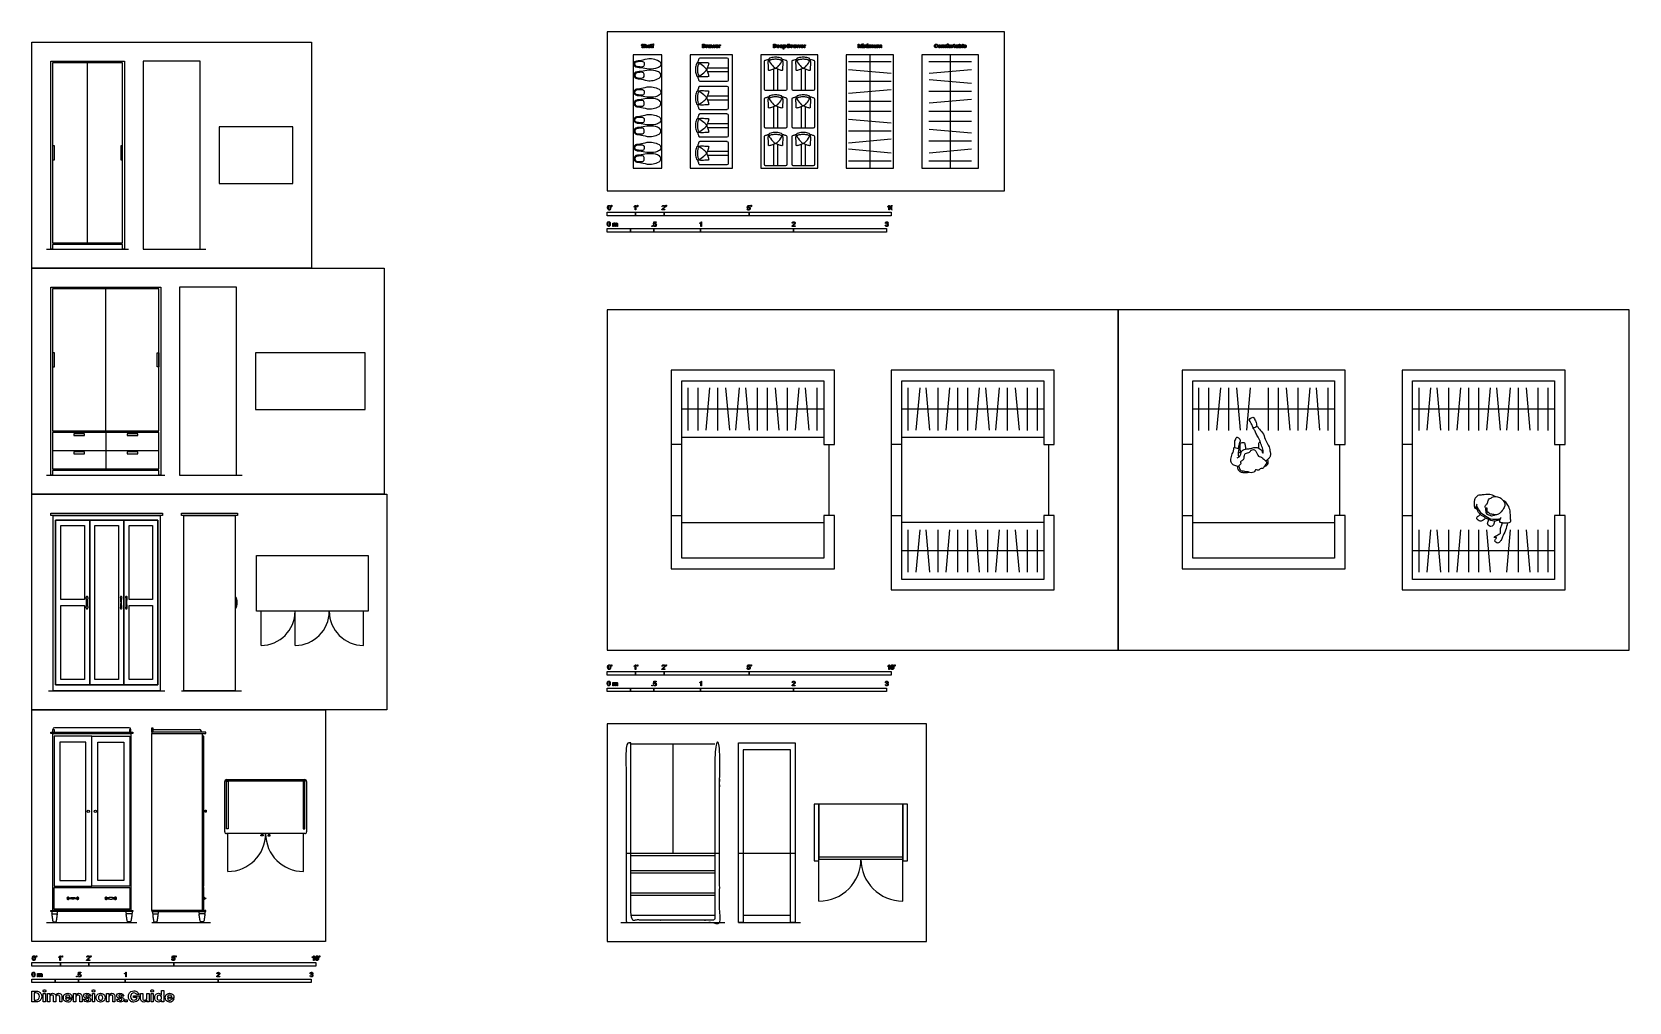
# Model space of a CAD drawing. Header units: millimetres. Extents: x 1 to 18.2, y 0.8 to 11.2.
import ezdxf

# ---------------------------------------------------------------- set-up
doc = ezdxf.new("R2010")
doc.units = ezdxf.units.MM
for name, color, linetype, true_color in [('AG-DETAIL-DIAGRAM', 7, 'Continuous', 0xccff66), ('AG-DETAILS', 7, 'Continuous', 0x66ffff), ('AG-DIAGRAM', 7, 'Continuous', 0xfecc66), ('AG-FURNITURE', 7, 'Continuous', 0x66ccff), ('AG-LAYOUT', 7, 'Continuous', 0x66ccff), ('AG-PEOPLE', 7, 'Continuous', 0xfc6666), ('AG-WALLS', 7, 'Continuous', 0x6666ff), ('N-SYMB', 7, 'Continuous', 0x800040), ('N-TEXT', 7, 'Continuous', 0xcccccc), ('X-DIMENSIONS.GUIDE', 7, 'Continuous', 0x800080), ('X-VPRT', 6, 'Continuous', 0xff00ff)]:
    doc.layers.add(name, color=color, linetype=linetype, true_color=true_color)

msp = doc.modelspace()

# ---------------------------------------------------------------- linework, layer by layer
at = {"layer": 'AG-DETAIL-DIAGRAM'}
for points in [[(3.475, 4.607), (3.475, 4.973)], [(3.842, 4.607), (3.842, 4.973)], [(4.574, 4.607), (4.574, 4.973)], [(3.118, 2.178), (3.118, 2.585)], [(3.931, 2.178), (3.931, 2.585)], [(9.467, 1.86), (9.467, 2.311)], [(10.368, 1.86), (10.368, 2.311)]]:
    msp.add_lwpolyline(points, dxfattribs=at)
for centre, radius, start, end in [((3.475, 4.973), 0.366, 270, 0), ((3.842, 4.973), 0.366, 270, 0), ((4.574, 4.973), 0.366, 180, 270), ((3.118, 2.585), 0.406, 270, 0), ((3.931, 2.585), 0.406, 180, 270), ((9.467, 2.311), 0.451, 270, 0), ((10.368, 2.311), 0.451, 180, 270)]:
    msp.add_arc(centre, radius, start, end, dxfattribs=at)
at = {"layer": 'AG-DETAILS'}
for p, q in [((8.603, 2.375), (9.213, 2.375)), ((9.467, 2.336), (10.368, 2.336))]:
    msp.add_line(p, q, dxfattribs=at)
for points in [[(1.578, 5.098), (1.326, 5.098), (1.326, 5.895), (1.578, 5.895)], [(1.944, 4.239), (1.692, 4.239), (1.692, 5.895), (1.944, 5.895)], [(2.059, 5.098), (2.059, 5.895), (2.31, 5.895), (2.31, 5.098)], [(1.578, 5.035), (1.578, 4.239), (1.326, 4.239), (1.326, 5.035)], [(2.059, 5.035), (2.31, 5.035), (2.31, 4.239), (2.059, 4.239)], [(1.595, 3.569), (1.315, 3.569), (1.315, 2.083), (1.595, 2.083)], [(1.722, 3.569), (2.001, 3.569), (2.001, 2.083), (1.722, 2.083)]]:
    msp.add_lwpolyline(points, close=True, dxfattribs=at)
for points in [[(7.397, 2.375), (7.447, 2.375)], [(8.349, 2.375), (8.4, 2.375)]]:
    msp.add_lwpolyline(points, dxfattribs=at)
for centre, start, end in [((1.257, 3.705), 90, 180), ((2.06, 3.705), 0, 90)]:
    msp.add_arc(centre, 0.0175, start, end, dxfattribs=at)
msp.add_open_spline([(2.06, 3.723), (1.658, 3.723), (1.257, 3.723)], degree=2, dxfattribs=at)
at = {"layer": 'AG-DIAGRAM'}
for p, q in [((2.211, 8.861), (2.882, 8.861)), ((9.518, 7.145), (7.994, 7.145)), ((11.88, 7.145), (10.356, 7.145)), ((15.004, 7.145), (13.48, 7.145)), ((17.366, 7.145), (15.842, 7.145)), ((7.994, 6.764), (7.879, 6.764)), ((9.518, 6.84), (7.994, 6.84)), ((10.356, 6.764), (10.241, 6.764)), ((11.88, 6.84), (10.356, 6.84)), ((13.48, 6.764), (13.366, 6.764)), ((15.842, 6.764), (15.728, 6.764)), ((2.601, 6.434), (3.272, 6.434)), ((7.879, 6.002), (7.994, 6.002)), ((10.241, 6.002), (10.356, 6.002)), ((11.88, 5.926), (10.356, 5.926)), ((13.366, 6.002), (13.48, 6.002)), ((15.728, 6.002), (15.842, 6.002)), ((11.88, 5.621), (10.356, 5.621)), ((17.366, 5.621), (15.842, 5.621)), ((2.621, 4.118), (3.267, 4.118)), ((2.301, 1.632), (2.932, 1.632))]:
    msp.add_line(p, q, dxfattribs=at)
for points in [[(7.473, 9.732), (7.778, 9.732), (7.778, 10.951), (7.473, 10.951)], [(8.082, 9.732), (8.54, 9.732), (8.54, 10.951), (8.082, 10.951)], [(8.844, 9.732), (9.454, 9.732), (9.454, 10.951), (8.844, 10.951)], [(9.759, 9.732), (10.267, 9.732), (10.267, 10.951), (9.759, 10.951)], [(10.572, 9.732), (11.181, 9.732), (11.181, 10.951), (10.572, 10.951)]]:
    msp.add_lwpolyline(points, close=True, dxfattribs=at)
for points in [[(10.013, 10.951), (10.013, 9.732)], [(10.876, 10.951), (10.876, 9.732)], [(1.173, 8.861), (2.053, 8.861)], [(9.575, 6.002), (9.575, 6.764)], [(11.937, 6.002), (11.937, 6.764)], [(15.061, 6.002), (15.061, 6.764)], [(17.423, 6.002), (17.423, 6.764)], [(1.173, 6.434), (2.443, 6.434)], [(1.194, 4.118), (2.443, 4.118)], [(1.173, 1.632), (2.143, 1.632)], [(7.34, 1.632), (8.457, 1.632)], [(8.603, 1.632), (9.27, 1.632)]]:
    msp.add_lwpolyline(points, dxfattribs=at)
at = {"layer": 'AG-FURNITURE'}
for p, q in [((7.447, 3.549), (8.349, 3.549)), ((7.447, 2.375), (8.349, 2.375)), ((7.447, 2.349), (8.349, 2.349)), ((7.447, 2.19), (8.349, 2.19)), ((7.447, 2.165), (8.349, 2.165)), ((7.447, 1.949), (8.349, 1.949)), ((7.447, 1.924), (8.349, 1.924)), ((7.447, 1.708), (8.349, 1.708)), ((8.654, 1.708), (9.162, 1.708))]:
    msp.add_line(p, q, dxfattribs=at)
for points in [[(1.237, 8.912), (1.237, 8.861), (1.218, 8.861), (1.218, 10.881), (1.244, 10.881), (1.983, 10.881), (2.008, 10.881), (2.008, 8.861), (1.989, 8.861), (1.989, 8.912)], [(1.237, 10.862), (1.237, 8.931), (1.989, 8.931), (1.989, 10.862)], [(2.211, 8.861), (2.821, 8.861), (2.821, 10.881), (2.211, 10.881)], [(3.025, 10.176), (3.025, 9.566), (3.815, 9.566), (3.815, 10.176)], [(1.256, 9.82), (1.256, 9.972), (1.237, 9.972), (1.237, 9.82)], [(1.989, 9.82), (1.989, 9.972), (1.97, 9.972), (1.97, 9.82)], [(1.237, 6.485), (1.237, 6.434), (1.218, 6.434), (1.218, 8.454), (1.244, 8.454), (2.373, 8.454), (2.398, 8.454), (2.398, 6.434), (2.379, 6.434), (2.379, 6.485)], [(2.379, 6.911), (2.379, 8.435), (1.237, 8.435), (1.237, 6.911)], [(2.601, 6.434), (3.211, 6.434), (3.211, 8.454), (2.601, 8.454)], [(1.256, 7.597), (1.256, 7.749), (1.237, 7.749), (1.237, 7.597)], [(2.36, 7.597), (2.36, 7.749), (2.379, 7.749), (2.379, 7.597)], [(3.415, 7.749), (3.415, 7.139), (4.595, 7.139), (4.595, 7.749)], [(2.379, 6.892), (1.237, 6.892), (1.237, 6.504), (2.379, 6.504)], [(1.466, 6.86), (1.58, 6.86), (1.58, 6.879), (1.466, 6.879)], [(2.037, 6.86), (2.151, 6.86), (2.151, 6.879), (2.037, 6.879)], [(1.466, 6.666), (1.58, 6.666), (1.58, 6.685), (1.466, 6.685)], [(2.037, 6.666), (2.151, 6.666), (2.151, 6.685), (2.037, 6.685)], [(1.218, 6.028), (2.418, 6.028), (2.418, 6.003), (1.218, 6.003)], [(2.621, 6.028), (3.221, 6.028), (3.221, 6.003), (2.621, 6.003)], [(1.269, 6.003), (2.367, 6.003), (2.393, 6.003), (2.393, 4.118), (2.367, 4.118), (1.269, 4.118), (1.244, 4.118), (1.244, 6.003)], [(1.635, 4.182), (1.269, 4.182), (1.269, 5.952), (1.635, 5.952)], [(1.269, 4.182), (2.367, 4.182), (2.367, 5.952), (1.269, 5.952)], [(2.001, 4.182), (1.635, 4.182), (1.635, 5.952), (2.001, 5.952)], [(2.367, 4.182), (2.001, 4.182), (2.001, 5.952), (2.367, 5.952)], [(2.659, 6.003), (3.184, 6.003), (3.196, 6.003), (3.196, 4.118), (3.184, 4.118), (2.659, 4.118), (2.647, 4.118), (2.647, 6.003)], [(4.625, 5.573), (4.625, 4.973), (3.425, 4.973), (3.425, 5.573)], [(2.098, 3.674), (2.098, 3.661), (1.218, 3.661), (1.218, 3.674)], [(1.239, 3.661), (2.077, 3.661), (2.077, 1.761), (1.239, 1.761)], [(1.658, 3.633), (1.252, 3.633), (1.252, 2.02), (1.658, 2.02)], [(1.658, 3.633), (2.065, 3.633), (2.065, 2.02), (1.658, 2.02)], [(2.301, 3.674), (2.301, 3.723), (2.314, 3.723), (2.314, 3.674)], [(2.301, 3.674), (2.301, 3.661), (2.881, 3.661), (2.881, 3.674)], [(2.843, 3.661), (2.843, 1.761), (2.301, 1.761), (2.301, 3.661)], [(2.843, 3.633), (2.843, 2.02), (2.862, 2.02), (2.862, 3.633)], [(8.603, 3.562), (9.213, 3.562), (9.213, 1.632), (9.162, 1.632), (9.162, 3.486), (8.654, 3.486), (8.654, 1.632), (8.603, 1.632)], [(3.106, 3.149), (3.106, 3.165), (3.944, 3.165), (3.944, 3.149)], [(3.106, 2.636), (3.106, 3.149), (3.122, 3.149), (3.122, 2.636)], [(3.944, 2.636), (3.944, 3.149), (3.928, 3.149), (3.928, 2.636)], [(2.862, 2.82), (2.862, 2.833), (2.877, 2.833), (2.877, 2.82)], [(2.877, 2.814), (2.877, 2.839), (2.887, 2.839), (2.887, 2.814)], [(9.467, 2.292), (9.467, 2.902), (9.416, 2.902), (9.416, 2.292)], [(9.467, 2.311), (10.368, 2.311), (10.368, 2.902), (9.467, 2.902)], [(10.368, 2.902), (10.368, 2.292), (10.419, 2.292), (10.419, 2.902)], [(3.48, 2.585), (3.493, 2.585), (3.493, 2.57), (3.48, 2.57)], [(3.569, 2.585), (3.556, 2.585), (3.556, 2.57), (3.569, 2.57)], [(3.474, 2.57), (3.499, 2.57), (3.499, 2.561), (3.474, 2.561)], [(3.575, 2.57), (3.55, 2.57), (3.55, 2.561), (3.575, 2.561)], [(2.065, 2.008), (2.065, 1.773), (1.252, 1.773), (1.252, 2.008)], [(2.843, 2.008), (2.843, 1.773), (2.862, 1.773), (2.862, 2.008)], [(2.098, 1.761), (2.098, 1.748), (1.218, 1.748), (1.218, 1.761)], [(2.301, 1.761), (2.301, 1.748), (2.881, 1.748), (2.881, 1.761)], [(1.246, 1.639), (1.271, 1.639), (1.271, 1.632), (1.246, 1.632)], [(2.071, 1.639), (2.046, 1.639), (2.046, 1.632), (2.071, 1.632)], [(2.329, 1.639), (2.354, 1.639), (2.354, 1.632), (2.329, 1.632)], [(2.854, 1.639), (2.829, 1.639), (2.829, 1.632), (2.854, 1.632)]]:
    msp.add_lwpolyline(points, close=True, dxfattribs=at)
for points in [[(1.613, 8.931), (1.613, 10.862)], [(1.237, 8.861), (1.989, 8.861)], [(1.808, 6.911), (1.808, 8.435)], [(1.808, 6.892), (1.808, 6.504)], [(1.808, 6.698), (1.237, 6.698)], [(2.379, 6.698), (1.808, 6.698)], [(1.237, 6.434), (2.379, 6.434)], [(1.239, 3.674), (1.239, 3.705), (1.255, 3.705), (1.255, 3.674)], [(2.077, 3.674), (2.077, 3.705), (2.061, 3.705), (2.061, 3.674)], [(7.898, 3.549), (7.898, 2.375)]]:
    msp.add_lwpolyline(points, dxfattribs=at)
for centre in [(1.62, 2.826), (1.696, 2.826)]:
    msp.add_circle(centre, 0.0127, dxfattribs=at)
for centre, radius, start, end in [((1.607, 5.124), 0.00934, 350.3235, 189.6765), ((1.607, 5.009), 0.00934, 170.3235, 9.6765), ((1.973, 5.124), 0.00934, 350.3235, 189.6765), ((1.973, 5.009), 0.00934, 170.3235, 9.6765), ((2.03, 5.124), 0.00934, 350.3235, 189.6765), ((2.03, 5.009), 0.00934, 170.3235, 9.6765), ((2.815, 3.689), 0.0159, 0, 90), ((3.106, 3.144), 0.0209, 90, 180), ((3.944, 3.144), 0.0209, 0, 90), ((3.106, 2.606), 0.0209, 180, 270), ((3.944, 2.606), 0.0209, 270, 0), ((1.404, 1.89), 0.0127, 26.4473, 333.5527), ((1.506, 1.89), 0.0127, 206.4473, 153.5527), ((1.811, 1.89), 0.0127, 26.4473, 333.5527), ((1.912, 1.89), 0.0127, 206.4473, 153.5527), ((2.862, 1.893), 0.00975, 0, 85.5589), ((2.862, 1.888), 0.00975, 274.4411, 0), ((1.232, 1.731), 0.00589, 180, 270), ((1.284, 1.731), 0.00589, 270, 0), ((2.033, 1.731), 0.00589, 180, 270), ((2.084, 1.731), 0.00589, 270, 0), ((2.316, 1.731), 0.00589, 180, 270), ((2.367, 1.731), 0.00589, 270, 0), ((2.816, 1.731), 0.00589, 180, 270), ((2.867, 1.731), 0.00589, 270, 0), ((1.245, 1.645), 0.0065, 188.2847, 270), ((1.272, 1.645), 0.0065, 270, 351.7153), ((2.045, 1.645), 0.0065, 188.2847, 270), ((2.072, 1.645), 0.0065, 270, 351.7153), ((2.328, 1.645), 0.0065, 188.2847, 270), ((2.355, 1.645), 0.0065, 270, 351.7153), ((2.828, 1.645), 0.0065, 188.2847, 270), ((2.855, 1.645), 0.0065, 270, 351.7153)]:
    msp.add_arc(centre, radius, start, end, dxfattribs=at)
for points, degree in [([(1.602, 5.067), (1.602, 5.096), (1.597, 5.122)], 2), ([(1.597, 5.011), (1.602, 5.038), (1.602, 5.067)], 2), ([(1.616, 5.122), (1.611, 5.096), (1.611, 5.067)], 2), ([(1.611, 5.067), (1.611, 5.038), (1.616, 5.011)], 2), ([(1.964, 5.122), (1.968, 5.096), (1.968, 5.067)], 2), ([(1.968, 5.067), (1.968, 5.038), (1.964, 5.011)], 2), ([(1.977, 5.067), (1.977, 5.096), (1.982, 5.122)], 2), ([(1.982, 5.011), (1.977, 5.038), (1.977, 5.067)], 2), ([(2.021, 5.122), (2.025, 5.096), (2.025, 5.067)], 2), ([(2.025, 5.067), (2.025, 5.038), (2.021, 5.011)], 2), ([(2.035, 5.067), (2.035, 5.096), (2.039, 5.122)], 2), ([(2.039, 5.011), (2.035, 5.038), (2.035, 5.067)], 2), ([(3.196, 5.133), (3.215, 5.119), (3.215, 5.067)], 2), ([(3.215, 5.067), (3.215, 5.015), (3.196, 5)], 2), ([(2.314, 3.705), (2.565, 3.705), (2.815, 3.705)], 2), ([(2.831, 3.689), (2.831, 3.681), (2.831, 3.674)], 2), ([(3.085, 2.606), (3.085, 2.875), (3.085, 3.144)], 2), ([(3.106, 3.165), (3.525, 3.165), (3.944, 3.165)], 2), ([(3.965, 3.144), (3.965, 2.875), (3.965, 2.606)], 2), ([(3.944, 2.585), (3.525, 2.585), (3.106, 2.585)], 2), ([(2.871, 1.897), (2.881, 1.896), (2.881, 1.893), (2.881, 1.89)], 3), ([(2.871, 1.893), (2.871, 1.89), (2.871, 1.888)], 2), ([(2.881, 1.89), (2.881, 1.888), (2.881, 1.885), (2.871, 1.884)], 3), ([(1.227, 1.748), (1.227, 1.74), (1.227, 1.731)], 2), ([(1.234, 1.725), (1.227, 1.725), (1.229, 1.708)], 2), ([(1.232, 1.725), (1.245, 1.725), (1.258, 1.725)], 2), ([(1.258, 1.725), (1.271, 1.725), (1.284, 1.725)], 2), ([(1.287, 1.708), (1.29, 1.725), (1.282, 1.725)], 2), ([(1.29, 1.731), (1.29, 1.74), (1.29, 1.748)], 2), ([(2.027, 1.731), (2.027, 1.74), (2.027, 1.748)], 2), ([(2.029, 1.708), (2.027, 1.725), (2.034, 1.725)], 2), ([(2.058, 1.725), (2.045, 1.725), (2.033, 1.725)], 2), ([(2.084, 1.725), (2.071, 1.725), (2.058, 1.725)], 2), ([(2.083, 1.725), (2.09, 1.725), (2.088, 1.708)], 2), ([(2.09, 1.748), (2.09, 1.74), (2.09, 1.731)], 2), ([(2.31, 1.748), (2.31, 1.74), (2.31, 1.731)], 2), ([(2.317, 1.725), (2.31, 1.725), (2.312, 1.708)], 2), ([(2.316, 1.725), (2.329, 1.725), (2.341, 1.725)], 2), ([(2.341, 1.725), (2.354, 1.725), (2.367, 1.725)], 2), ([(2.371, 1.708), (2.373, 1.725), (2.366, 1.725)], 2), ([(2.373, 1.731), (2.373, 1.74), (2.373, 1.748)], 2), ([(2.81, 1.731), (2.81, 1.74), (2.81, 1.748)], 2), ([(2.812, 1.708), (2.81, 1.725), (2.817, 1.725)], 2), ([(2.842, 1.725), (2.829, 1.725), (2.816, 1.725)], 2), ([(2.867, 1.725), (2.854, 1.725), (2.842, 1.725)], 2), ([(2.866, 1.725), (2.873, 1.725), (2.871, 1.708)], 2), ([(2.873, 1.748), (2.873, 1.74), (2.873, 1.731)], 2), ([(1.229, 1.708), (1.234, 1.676), (1.238, 1.645)], 2), ([(1.245, 1.639), (1.251, 1.639), (1.258, 1.639)], 2), ([(1.258, 1.639), (1.265, 1.639), (1.272, 1.639)], 2), ([(1.278, 1.645), (1.283, 1.676), (1.287, 1.708)], 2), ([(2.038, 1.645), (2.034, 1.676), (2.029, 1.708)], 2), ([(2.058, 1.639), (2.052, 1.639), (2.045, 1.639)], 2), ([(2.072, 1.639), (2.065, 1.639), (2.058, 1.639)], 2), ([(2.088, 1.708), (2.083, 1.676), (2.078, 1.645)], 2), ([(2.312, 1.708), (2.317, 1.676), (2.321, 1.645)], 2), ([(2.328, 1.639), (2.335, 1.639), (2.341, 1.639)], 2), ([(2.341, 1.639), (2.348, 1.639), (2.355, 1.639)], 2), ([(2.361, 1.645), (2.366, 1.676), (2.371, 1.708)], 2), ([(2.822, 1.645), (2.817, 1.676), (2.812, 1.708)], 2), ([(2.842, 1.639), (2.835, 1.639), (2.828, 1.639)], 2), ([(2.855, 1.639), (2.848, 1.639), (2.842, 1.639)], 2), ([(2.871, 1.708), (2.866, 1.676), (2.862, 1.645)], 2)]:
    msp.add_open_spline(points, degree=degree, dxfattribs=at)
for points, degree, knots in [([(3.196, 5.119), (3.198, 5.115), (3.202, 5.105), (3.205, 5.088), (3.206, 5.067), (3.205, 5.046), (3.202, 5.028), (3.198, 5.018), (3.196, 5.014)], 3, [1.8461341, 1.8461341, 1.8461341, 1.8461341, 1.8892518, 1.9477839, 2.0223203, 2.0968567, 2.1553888, 2.1985065, 2.1985065, 2.1985065, 2.1985065]), ([(1.404, 1.895), (1.434, 1.898), (1.455, 1.898), (1.477, 1.898), (1.506, 1.895)], 2, [-0.1679965, -0.1679965, -0.1679965, 0, 0, 0.1679965, 0.1679965, 0.1679965]), ([(1.913, 1.895), (1.883, 1.898), (1.861, 1.898), (1.84, 1.898), (1.81, 1.895)], 2, [-0.1679965, -0.1679965, -0.1679965, 0, 0, 0.1679965, 0.1679965, 0.1679965]), ([(1.506, 1.886), (1.477, 1.883), (1.455, 1.883), (1.434, 1.883), (1.404, 1.886)], 2, [-0.1679965, -0.1679965, -0.1679965, 0, 0, 0.1679965, 0.1679965, 0.1679965]), ([(1.81, 1.886), (1.84, 1.883), (1.861, 1.883), (1.883, 1.883), (1.913, 1.886)], 2, [-0.1679965, -0.1679965, -0.1679965, 0, 0, 0.1679965, 0.1679965, 0.1679965])]:
    msp.add_open_spline(points, degree=degree, knots=knots, dxfattribs=at)
for points, weights, knots in [([(7.447, 3.562), (7.447, 2.229), (7.447, 1.67), (7.447, 1.657), (7.46, 1.657), (7.898, 1.657), (8.336, 1.657), (8.349, 1.657), (8.349, 1.67), (8.349, 2.229), (8.349, 3.562), (8.375, 3.562), (8.4, 3.562), (8.4, 2.209), (8.4, 1.632), (7.898, 1.632), (7.397, 1.632), (7.397, 2.209), (7.397, 3.562), (7.422, 3.562), (7.447, 3.562)], [1, 1, 1, 0.707106781187, 1, 1, 1, 0.707106781187, 1, 1, 1, 1, 1, 1, 1, 1, 1, 1, 1, 1, 1], [4.625, 4.625, 4.625, 5.73736, 5.73736, 5.802809, 5.802809, 7.292216, 7.292216, 7.357666, 7.357666, 8.470026, 8.470026, 8.636692, 8.636692, 9.928359, 9.928359, 11.803359, 11.803359, 13.095026, 13.095026, 13.261692, 13.261692, 13.261692]), ([(1.404, 1.886), (1.4, 1.886), (1.4, 1.89), (1.4, 1.895), (1.404, 1.895)], [0.967938244579, 0.72412667761, 1, 0.724126677737, 0.967938244355], [-0.07220485, -0.07220485, -0.07220485, -0.04908739, -0.04908739, -0.02596992, -0.02596992, -0.02596992]), ([(1.506, 1.895), (1.511, 1.895), (1.511, 1.89), (1.511, 1.886), (1.506, 1.886)], [0.967938244355, 0.724126677736, 1, 0.72412667761, 0.96793824458], [0.02596992, 0.02596992, 0.02596992, 0.04908739, 0.04908739, 0.07220485, 0.07220485, 0.07220485]), ([(1.81, 1.895), (1.806, 1.895), (1.806, 1.89), (1.806, 1.886), (1.81, 1.886)], [0.967938244355, 0.724126677736, 1, 0.72412667761, 0.96793824458], [0.02596992, 0.02596992, 0.02596992, 0.04908739, 0.04908739, 0.07220485, 0.07220485, 0.07220485]), ([(1.913, 1.886), (1.917, 1.886), (1.917, 1.89), (1.917, 1.895), (1.913, 1.895)], [0.967938244579, 0.72412667761, 1, 0.724126677737, 0.967938244355], [-0.07220485, -0.07220485, -0.07220485, -0.04908739, -0.04908739, -0.02596992, -0.02596992, -0.02596992])]:
    msp.add_rational_spline(points, weights, degree=2, knots=knots, dxfattribs=at)
at = {"layer": 'AG-LAYOUT'}
for points in [[(8.267, 10.811), (8.494, 10.811)], [(10.241, 10.875), (9.784, 10.875)], [(11.105, 10.875), (10.648, 10.875)], [(8.267, 10.77), (8.494, 10.77)], [(8.98, 10.797), (8.98, 10.57)], [(9.021, 10.797), (9.021, 10.57)], [(9.277, 10.797), (9.277, 10.57)], [(9.318, 10.797), (9.318, 10.57)], [(10.241, 10.662), (9.784, 10.662)], [(10.241, 10.749), (9.785, 10.789)], [(11.104, 10.789), (10.649, 10.749)], [(11.104, 10.642), (10.649, 10.682)], [(8.267, 10.508), (8.494, 10.508)], [(8.267, 10.467), (8.494, 10.467)], [(10.241, 10.575), (9.785, 10.535)], [(11.105, 10.555), (10.648, 10.555)], [(11.104, 10.468), (10.649, 10.429)], [(8.98, 10.393), (8.98, 10.166)], [(9.021, 10.393), (9.021, 10.166)], [(9.277, 10.393), (9.277, 10.166)], [(9.318, 10.393), (9.318, 10.166)], [(10.241, 10.449), (9.784, 10.449)], [(10.241, 10.342), (9.784, 10.342)], [(11.105, 10.342), (10.648, 10.342)], [(8.267, 10.211), (8.494, 10.211)], [(8.267, 10.17), (8.494, 10.17)], [(10.241, 10.129), (9.784, 10.129)], [(10.241, 10.215), (9.785, 10.255)], [(11.105, 10.235), (10.648, 10.235)], [(11.104, 10.109), (10.649, 10.148)], [(8.98, 9.989), (8.98, 9.762)], [(9.021, 9.989), (9.021, 9.762)], [(9.277, 9.989), (9.277, 9.762)], [(9.318, 9.989), (9.318, 9.762)], [(10.241, 10.042), (9.785, 10.002)], [(11.105, 10.022), (10.648, 10.022)], [(8.267, 9.914), (8.494, 9.914)], [(8.267, 9.873), (8.494, 9.873)], [(10.241, 9.808), (9.784, 9.808)], [(10.241, 9.895), (9.785, 9.935)], [(11.105, 9.808), (10.648, 9.808)], [(11.104, 9.935), (10.649, 9.895)], [(8.061, 6.916), (8.061, 7.373)], [(8.168, 6.916), (8.168, 7.373)], [(8.254, 6.917), (8.294, 7.373)], [(8.381, 6.916), (8.381, 7.373)], [(8.508, 6.917), (8.468, 7.373)], [(8.574, 6.917), (8.614, 7.373)], [(8.721, 6.917), (8.681, 7.373)], [(8.808, 6.916), (8.808, 7.373)], [(8.914, 6.916), (8.914, 7.373)], [(9.041, 6.917), (9.001, 7.373)], [(9.128, 6.916), (9.128, 7.373)], [(9.214, 6.917), (9.254, 7.373)], [(9.361, 6.917), (9.321, 7.373)], [(9.448, 6.916), (9.448, 7.373)], [(10.426, 6.916), (10.426, 7.373)], [(10.512, 6.917), (10.552, 7.373)], [(10.659, 6.917), (10.619, 7.373)], [(10.746, 6.916), (10.746, 7.373)], [(10.832, 6.917), (10.872, 7.373)], [(10.959, 6.916), (10.959, 7.373)], [(11.066, 6.916), (11.066, 7.373)], [(11.152, 6.917), (11.192, 7.373)], [(11.299, 6.917), (11.259, 7.373)], [(11.366, 6.917), (11.406, 7.373)], [(11.492, 6.916), (11.492, 7.373)], [(11.619, 6.917), (11.579, 7.373)], [(11.706, 6.916), (11.706, 7.373)], [(11.812, 6.916), (11.812, 7.373)], [(13.547, 6.916), (13.547, 7.373)], [(13.654, 6.916), (13.654, 7.373)], [(13.741, 6.917), (13.781, 7.373)], [(13.867, 6.916), (13.867, 7.373)], [(13.994, 6.917), (13.954, 7.373)], [(14.061, 6.917), (14.101, 7.373)], [(14.294, 6.916), (14.294, 7.373)], [(14.401, 6.916), (14.401, 7.373)], [(14.527, 6.917), (14.487, 7.373)], [(14.614, 6.916), (14.614, 7.373)], [(14.701, 6.917), (14.741, 7.373)], [(14.847, 6.917), (14.808, 7.373)], [(14.934, 6.916), (14.934, 7.373)], [(15.912, 6.916), (15.912, 7.373)], [(15.999, 6.917), (16.039, 7.373)], [(16.145, 6.917), (16.105, 7.373)], [(16.232, 6.916), (16.232, 7.373)], [(16.319, 6.917), (16.359, 7.373)], [(16.445, 6.916), (16.445, 7.373)], [(16.552, 6.916), (16.552, 7.373)], [(16.639, 6.917), (16.679, 7.373)], [(16.785, 6.917), (16.746, 7.373)], [(16.852, 6.917), (16.892, 7.373)], [(16.979, 6.916), (16.979, 7.373)], [(17.105, 6.917), (17.066, 7.373)], [(17.192, 6.916), (17.192, 7.373)], [(17.299, 6.916), (17.299, 7.373)], [(10.426, 5.392), (10.426, 5.849)], [(10.512, 5.393), (10.552, 5.849)], [(10.659, 5.393), (10.619, 5.849)], [(10.746, 5.392), (10.746, 5.849)], [(10.832, 5.393), (10.872, 5.849)], [(10.959, 5.392), (10.959, 5.849)], [(11.066, 5.392), (11.066, 5.849)], [(11.192, 5.393), (11.152, 5.849)], [(11.279, 5.392), (11.279, 5.849)], [(11.366, 5.393), (11.406, 5.849)], [(11.492, 5.392), (11.492, 5.849)], [(11.619, 5.393), (11.579, 5.849)], [(11.706, 5.392), (11.706, 5.849)], [(11.812, 5.392), (11.812, 5.849)], [(15.912, 5.392), (15.912, 5.849)], [(15.999, 5.393), (16.039, 5.849)], [(16.145, 5.393), (16.105, 5.849)], [(16.232, 5.392), (16.232, 5.849)], [(16.319, 5.393), (16.359, 5.849)], [(16.445, 5.392), (16.445, 5.849)], [(16.552, 5.392), (16.552, 5.849)], [(16.679, 5.393), (16.639, 5.849)], [(16.852, 5.393), (16.892, 5.849)], [(16.979, 5.392), (16.979, 5.849)], [(17.105, 5.393), (17.066, 5.849)], [(17.192, 5.392), (17.192, 5.849)], [(17.299, 5.392), (17.299, 5.849)]]:
    msp.add_lwpolyline(points, dxfattribs=at)
for points in [[(7.994, 5.545), (7.994, 5.926), (9.518, 5.926), (9.518, 5.545)], [(13.48, 5.545), (13.48, 5.926), (15.004, 5.926), (15.004, 5.545)]]:
    msp.add_lwpolyline(points, close=True, dxfattribs=at)
for centre, start, end in [((8.188, 10.902), 90, 156.1457), ((8.482, 10.902), 0, 90), ((8.889, 10.877), 113.8543, 180), ((9.112, 10.877), 0, 66.1457), ((9.186, 10.877), 113.8543, 180), ((9.409, 10.877), 0, 66.1457), ((8.188, 10.679), 203.8543, 270), ((8.482, 10.679), 270, 360), ((8.188, 10.599), 90, 156.1457), ((8.482, 10.599), 0, 90), ((8.889, 10.582), 180, 270), ((8.889, 10.473), 113.8543, 180), ((9.112, 10.582), 270, 360), ((9.112, 10.473), 0, 66.1457), ((9.186, 10.582), 180, 270), ((9.186, 10.473), 113.8543, 180), ((9.409, 10.582), 270, 360), ((9.409, 10.473), 0, 66.1457), ((8.188, 10.376), 203.8543, 270), ((8.188, 10.302), 90, 156.1457), ((8.482, 10.376), 270, 360), ((8.482, 10.302), 0, 90), ((8.889, 10.178), 180, 270), ((9.112, 10.178), 270, 360), ((9.186, 10.178), 180, 270), ((9.409, 10.178), 270, 360), ((8.188, 10.079), 203.8543, 270), ((8.188, 10.005), 90, 156.1457), ((8.482, 10.079), 270, 360), ((8.482, 10.005), 0, 90), ((8.889, 10.068), 113.8543, 180), ((9.112, 10.068), 0, 66.1457), ((9.186, 10.068), 113.8543, 180), ((9.409, 10.068), 0, 66.1457), ((8.188, 9.782), 203.8543, 270), ((8.482, 9.782), 270, 360), ((8.889, 9.774), 180, 270), ((9.112, 9.774), 270, 360), ((9.186, 9.774), 180, 270), ((9.409, 9.774), 270, 360)]:
    msp.add_arc(centre, 0.0117, start, end, dxfattribs=at)
for points, knots in [([(7.501, 10.883), (7.494, 10.88), (7.485, 10.871), (7.479, 10.811), (7.562, 10.812), (7.638, 10.791), (7.731, 10.802), (7.774, 10.833), (7.767, 10.881), (7.699, 10.904), (7.639, 10.916), (7.563, 10.89), (7.514, 10.887), (7.501, 10.883)], [0, 0, 0, 0, 0.22596, 0.561203, 0.980305, 1.451355, 1.938965, 2.284941, 2.590033, 3.006106, 3.407455, 3.866001, 4.259922, 4.259922, 4.259922, 4.259922]), ([(7.509, 10.876), (7.499, 10.873), (7.49, 10.865), (7.487, 10.834), (7.514, 10.822), (7.571, 10.815), (7.591, 10.828), (7.591, 10.868), (7.574, 10.883), (7.526, 10.881), (7.509, 10.876)], [0, 0, 0, 0, 0.23803, 0.491031, 0.753961, 1.136929, 1.365262, 1.665642, 1.895652, 2.301752, 2.301752, 2.301752, 2.301752]), ([(8.261, 10.79), (8.255, 10.799), (8.245, 10.815), (8.192, 10.856), (8.158, 10.869), (8.145, 10.839), (8.141, 10.807), (8.141, 10.79)], [0.4474, 0.4474, 0.4474, 0.4474, 0.758623, 1.228054, 1.541047, 1.831269, 2.236834, 2.236834, 2.236834, 2.236834]), ([(8.181, 10.859), (8.177, 10.855), (8.168, 10.844), (8.163, 10.814), (8.162, 10.796), (8.162, 10.79)], [0, 0, 0, 0, 0.2492887, 0.5922635, 0.7668501, 0.7668501, 0.7668501, 0.7668501]), ([(8.177, 10.906), (8.175, 10.902), (8.17, 10.89), (8.166, 10.873), (8.164, 10.863)], [-1.9244472, -1.9244472, -1.9244472, -1.9244472, -1.7482972, -1.4306247, -1.4306247, -1.4306247, -1.4306247]), ([(8.164, 10.863), (8.173, 10.865), (8.192, 10.871), (8.256, 10.865), (8.279, 10.867), (8.286, 10.858), (8.27, 10.822), (8.264, 10.802), (8.261, 10.79)], [-1.430625, -1.430625, -1.430625, -1.430625, -1.116532, -0.655572, -0.390391, -0.238957, 0.105194, 0.4474, 0.4474, 0.4474, 0.4474]), ([(8.928, 10.901), (8.918, 10.899), (8.901, 10.894), (8.889, 10.889), (8.885, 10.887)], [5.9042918, 5.9042918, 5.9042918, 5.9042918, 6.2219643, 6.3981143, 6.3981143, 6.3981143, 6.3981143]), ([(9.001, 10.804), (8.99, 10.8), (8.969, 10.794), (8.933, 10.779), (8.924, 10.785), (8.926, 10.808), (8.92, 10.872), (8.926, 10.891), (8.928, 10.901)], [4.026267, 4.026267, 4.026267, 4.026267, 4.368473, 4.712624, 4.864058, 5.129239, 5.590199, 5.904292, 5.904292, 5.904292, 5.904292]), ([(9.001, 10.924), (8.984, 10.924), (8.952, 10.92), (8.922, 10.906), (8.935, 10.872), (8.976, 10.82), (8.993, 10.809), (9.001, 10.804)], [2.236834, 2.236834, 2.236834, 2.236834, 2.642398, 2.93262, 3.245613, 3.715044, 4.026267, 4.026267, 4.026267, 4.026267]), ([(9.001, 10.902), (8.995, 10.902), (8.977, 10.901), (8.947, 10.896), (8.936, 10.888), (8.932, 10.884)], [0.7668501, 0.7668501, 0.7668501, 0.7668501, 0.9414367, 1.2844115, 1.5337003, 1.5337003, 1.5337003, 1.5337003]), ([(9.001, 10.804), (9.009, 10.809), (9.026, 10.82), (9.067, 10.872), (9.079, 10.906), (9.05, 10.92), (9.017, 10.924), (9.001, 10.924)], [0.4474, 0.4474, 0.4474, 0.4474, 0.758623, 1.228054, 1.541047, 1.831269, 2.236834, 2.236834, 2.236834, 2.236834]), ([(9.07, 10.884), (9.065, 10.888), (9.055, 10.896), (9.024, 10.901), (9.007, 10.902), (9.001, 10.902)], [0, 0, 0, 0, 0.2492887, 0.5922635, 0.7668501, 0.7668501, 0.7668501, 0.7668501]), ([(9.074, 10.901), (9.076, 10.891), (9.081, 10.872), (9.075, 10.808), (9.077, 10.785), (9.068, 10.779), (9.033, 10.794), (9.012, 10.8), (9.001, 10.804)], [-1.430625, -1.430625, -1.430625, -1.430625, -1.116532, -0.655572, -0.390391, -0.238957, 0.105194, 0.4474, 0.4474, 0.4474, 0.4474]), ([(9.117, 10.887), (9.113, 10.889), (9.1, 10.894), (9.084, 10.899), (9.074, 10.901)], [-1.9244472, -1.9244472, -1.9244472, -1.9244472, -1.7482972, -1.4306247, -1.4306247, -1.4306247, -1.4306247]), ([(9.225, 10.901), (9.215, 10.899), (9.198, 10.894), (9.186, 10.889), (9.182, 10.887)], [5.9042918, 5.9042918, 5.9042918, 5.9042918, 6.2219643, 6.3981143, 6.3981143, 6.3981143, 6.3981143]), ([(9.298, 10.804), (9.287, 10.8), (9.266, 10.794), (9.23, 10.779), (9.221, 10.785), (9.223, 10.808), (9.217, 10.872), (9.223, 10.891), (9.225, 10.901)], [4.026267, 4.026267, 4.026267, 4.026267, 4.368473, 4.712624, 4.864058, 5.129239, 5.590199, 5.904292, 5.904292, 5.904292, 5.904292]), ([(9.298, 10.924), (9.281, 10.924), (9.249, 10.92), (9.219, 10.906), (9.232, 10.872), (9.273, 10.82), (9.29, 10.809), (9.298, 10.804)], [2.236834, 2.236834, 2.236834, 2.236834, 2.642398, 2.93262, 3.245613, 3.715044, 4.026267, 4.026267, 4.026267, 4.026267]), ([(9.298, 10.902), (9.292, 10.902), (9.274, 10.901), (9.244, 10.896), (9.233, 10.888), (9.229, 10.884)], [0.7668501, 0.7668501, 0.7668501, 0.7668501, 0.9414367, 1.2844115, 1.5337003, 1.5337003, 1.5337003, 1.5337003]), ([(9.298, 10.804), (9.306, 10.809), (9.323, 10.82), (9.364, 10.872), (9.376, 10.906), (9.347, 10.92), (9.314, 10.924), (9.298, 10.924)], [0.4474, 0.4474, 0.4474, 0.4474, 0.758623, 1.228054, 1.541047, 1.831269, 2.236834, 2.236834, 2.236834, 2.236834]), ([(9.367, 10.884), (9.362, 10.888), (9.352, 10.896), (9.322, 10.901), (9.304, 10.902), (9.298, 10.902)], [0, 0, 0, 0, 0.2492887, 0.5922635, 0.7668501, 0.7668501, 0.7668501, 0.7668501]), ([(9.371, 10.901), (9.373, 10.891), (9.378, 10.872), (9.372, 10.808), (9.374, 10.785), (9.365, 10.779), (9.33, 10.794), (9.309, 10.8), (9.298, 10.804)], [-1.430625, -1.430625, -1.430625, -1.430625, -1.116532, -0.655572, -0.390391, -0.238957, 0.105194, 0.4474, 0.4474, 0.4474, 0.4474]), ([(9.414, 10.887), (9.41, 10.889), (9.397, 10.894), (9.381, 10.899), (9.371, 10.901)], [-1.9244472, -1.9244472, -1.9244472, -1.9244472, -1.7482972, -1.4306247, -1.4306247, -1.4306247, -1.4306247]), ([(7.501, 10.698), (7.494, 10.7), (7.485, 10.71), (7.479, 10.77), (7.562, 10.768), (7.638, 10.789), (7.731, 10.778), (7.774, 10.747), (7.767, 10.7), (7.699, 10.677), (7.639, 10.665), (7.563, 10.69), (7.514, 10.693), (7.501, 10.698)], [0, 0, 0, 0, 0.22596, 0.561203, 0.980305, 1.451355, 1.938965, 2.284941, 2.590033, 3.006106, 3.407455, 3.866001, 4.259922, 4.259922, 4.259922, 4.259922]), ([(7.509, 10.705), (7.499, 10.708), (7.49, 10.716), (7.487, 10.747), (7.514, 10.759), (7.571, 10.765), (7.591, 10.753), (7.591, 10.713), (7.574, 10.698), (7.526, 10.7), (7.509, 10.705)], [0, 0, 0, 0, 0.23803, 0.491031, 0.753961, 1.136929, 1.365262, 1.665642, 1.895652, 2.301752, 2.301752, 2.301752, 2.301752]), ([(8.141, 10.79), (8.141, 10.774), (8.145, 10.742), (8.158, 10.712), (8.192, 10.724), (8.245, 10.766), (8.255, 10.782), (8.261, 10.79)], [2.236834, 2.236834, 2.236834, 2.236834, 2.642398, 2.93262, 3.245613, 3.715044, 4.026267, 4.026267, 4.026267, 4.026267]), ([(8.162, 10.79), (8.162, 10.784), (8.163, 10.767), (8.168, 10.736), (8.177, 10.726), (8.181, 10.721)], [0.7668501, 0.7668501, 0.7668501, 0.7668501, 0.9414367, 1.2844115, 1.5337003, 1.5337003, 1.5337003, 1.5337003]), ([(8.261, 10.79), (8.264, 10.779), (8.27, 10.758), (8.286, 10.723), (8.279, 10.714), (8.256, 10.716), (8.192, 10.71), (8.173, 10.715), (8.164, 10.717)], [4.026267, 4.026267, 4.026267, 4.026267, 4.368473, 4.712624, 4.864058, 5.129239, 5.590199, 5.904292, 5.904292, 5.904292, 5.904292]), ([(8.164, 10.717), (8.166, 10.707), (8.17, 10.691), (8.175, 10.678), (8.177, 10.674)], [5.9042918, 5.9042918, 5.9042918, 5.9042918, 6.2219643, 6.3981143, 6.3981143, 6.3981143, 6.3981143]), ([(7.501, 10.58), (7.494, 10.577), (7.485, 10.568), (7.479, 10.508), (7.562, 10.51), (7.638, 10.488), (7.731, 10.5), (7.774, 10.53), (7.767, 10.578), (7.699, 10.601), (7.639, 10.613), (7.563, 10.587), (7.514, 10.585), (7.501, 10.58)], [0, 0, 0, 0, 0.22596, 0.561203, 0.980305, 1.451355, 1.938965, 2.284941, 2.590033, 3.006106, 3.407455, 3.866001, 4.259922, 4.259922, 4.259922, 4.259922]), ([(7.501, 10.395), (7.494, 10.398), (7.485, 10.407), (7.479, 10.467), (7.562, 10.465), (7.638, 10.487), (7.731, 10.476), (7.774, 10.445), (7.767, 10.397), (7.699, 10.374), (7.639, 10.362), (7.563, 10.388), (7.514, 10.39), (7.501, 10.395)], [0, 0, 0, 0, 0.22596, 0.561203, 0.980305, 1.451355, 1.938965, 2.284941, 2.590033, 3.006106, 3.407455, 3.866001, 4.259922, 4.259922, 4.259922, 4.259922]), ([(7.509, 10.573), (7.499, 10.57), (7.49, 10.562), (7.487, 10.531), (7.514, 10.519), (7.571, 10.512), (7.591, 10.525), (7.591, 10.565), (7.574, 10.58), (7.526, 10.578), (7.509, 10.573)], [0, 0, 0, 0, 0.23803, 0.491031, 0.753961, 1.136929, 1.365262, 1.665642, 1.895652, 2.301752, 2.301752, 2.301752, 2.301752]), ([(8.261, 10.488), (8.255, 10.496), (8.245, 10.512), (8.192, 10.553), (8.158, 10.566), (8.145, 10.536), (8.141, 10.504), (8.141, 10.488)], [0.4474, 0.4474, 0.4474, 0.4474, 0.758623, 1.228054, 1.541047, 1.831269, 2.236834, 2.236834, 2.236834, 2.236834]), ([(8.141, 10.488), (8.141, 10.471), (8.145, 10.439), (8.158, 10.409), (8.192, 10.422), (8.245, 10.463), (8.255, 10.479), (8.261, 10.488)], [2.236834, 2.236834, 2.236834, 2.236834, 2.642398, 2.93262, 3.245613, 3.715044, 4.026267, 4.026267, 4.026267, 4.026267]), ([(8.181, 10.557), (8.177, 10.552), (8.168, 10.542), (8.163, 10.511), (8.162, 10.493), (8.162, 10.488)], [0, 0, 0, 0, 0.2492887, 0.5922635, 0.7668501, 0.7668501, 0.7668501, 0.7668501]), ([(8.162, 10.488), (8.162, 10.482), (8.163, 10.464), (8.168, 10.433), (8.177, 10.423), (8.181, 10.418)], [0.7668501, 0.7668501, 0.7668501, 0.7668501, 0.9414367, 1.2844115, 1.5337003, 1.5337003, 1.5337003, 1.5337003]), ([(8.177, 10.604), (8.175, 10.599), (8.17, 10.587), (8.166, 10.57), (8.164, 10.56)], [-1.9244472, -1.9244472, -1.9244472, -1.9244472, -1.7482972, -1.4306247, -1.4306247, -1.4306247, -1.4306247]), ([(8.164, 10.56), (8.173, 10.563), (8.192, 10.568), (8.256, 10.562), (8.279, 10.564), (8.286, 10.555), (8.27, 10.519), (8.264, 10.499), (8.261, 10.488)], [-1.430625, -1.430625, -1.430625, -1.430625, -1.116532, -0.655572, -0.390391, -0.238957, 0.105194, 0.4474, 0.4474, 0.4474, 0.4474]), ([(8.261, 10.488), (8.264, 10.476), (8.27, 10.456), (8.286, 10.42), (8.279, 10.411), (8.256, 10.413), (8.192, 10.407), (8.173, 10.412), (8.164, 10.415)], [4.026267, 4.026267, 4.026267, 4.026267, 4.368473, 4.712624, 4.864058, 5.129239, 5.590199, 5.904292, 5.904292, 5.904292, 5.904292]), ([(8.928, 10.497), (8.918, 10.495), (8.901, 10.49), (8.889, 10.485), (8.885, 10.483)], [5.9042918, 5.9042918, 5.9042918, 5.9042918, 6.2219643, 6.3981143, 6.3981143, 6.3981143, 6.3981143]), ([(9.001, 10.4), (8.99, 10.396), (8.969, 10.39), (8.933, 10.375), (8.924, 10.381), (8.926, 10.404), (8.92, 10.468), (8.926, 10.487), (8.928, 10.497)], [4.026267, 4.026267, 4.026267, 4.026267, 4.368473, 4.712624, 4.864058, 5.129239, 5.590199, 5.904292, 5.904292, 5.904292, 5.904292]), ([(9.001, 10.52), (8.984, 10.52), (8.952, 10.515), (8.922, 10.502), (8.935, 10.468), (8.976, 10.415), (8.993, 10.405), (9.001, 10.4)], [2.236834, 2.236834, 2.236834, 2.236834, 2.642398, 2.93262, 3.245613, 3.715044, 4.026267, 4.026267, 4.026267, 4.026267]), ([(9.001, 10.498), (8.995, 10.498), (8.977, 10.497), (8.947, 10.492), (8.936, 10.484), (8.932, 10.48)], [0.7668501, 0.7668501, 0.7668501, 0.7668501, 0.9414367, 1.2844115, 1.5337003, 1.5337003, 1.5337003, 1.5337003]), ([(9.001, 10.4), (9.009, 10.405), (9.026, 10.415), (9.067, 10.468), (9.079, 10.502), (9.05, 10.515), (9.017, 10.52), (9.001, 10.52)], [0.4474, 0.4474, 0.4474, 0.4474, 0.758623, 1.228054, 1.541047, 1.831269, 2.236834, 2.236834, 2.236834, 2.236834]), ([(9.07, 10.48), (9.065, 10.484), (9.055, 10.492), (9.024, 10.497), (9.007, 10.498), (9.001, 10.498)], [0, 0, 0, 0, 0.2492887, 0.5922635, 0.7668501, 0.7668501, 0.7668501, 0.7668501]), ([(9.074, 10.497), (9.076, 10.487), (9.081, 10.468), (9.075, 10.404), (9.077, 10.381), (9.068, 10.375), (9.033, 10.39), (9.012, 10.396), (9.001, 10.4)], [-1.430625, -1.430625, -1.430625, -1.430625, -1.116532, -0.655572, -0.390391, -0.238957, 0.105194, 0.4474, 0.4474, 0.4474, 0.4474]), ([(9.117, 10.483), (9.113, 10.485), (9.1, 10.49), (9.084, 10.495), (9.074, 10.497)], [-1.9244472, -1.9244472, -1.9244472, -1.9244472, -1.7482972, -1.4306247, -1.4306247, -1.4306247, -1.4306247]), ([(9.225, 10.497), (9.215, 10.495), (9.198, 10.49), (9.186, 10.485), (9.182, 10.483)], [5.9042918, 5.9042918, 5.9042918, 5.9042918, 6.2219643, 6.3981143, 6.3981143, 6.3981143, 6.3981143]), ([(9.298, 10.4), (9.287, 10.396), (9.266, 10.39), (9.23, 10.375), (9.221, 10.381), (9.223, 10.404), (9.217, 10.468), (9.223, 10.487), (9.225, 10.497)], [4.026267, 4.026267, 4.026267, 4.026267, 4.368473, 4.712624, 4.864058, 5.129239, 5.590199, 5.904292, 5.904292, 5.904292, 5.904292]), ([(9.298, 10.52), (9.281, 10.52), (9.249, 10.515), (9.219, 10.502), (9.232, 10.468), (9.273, 10.415), (9.29, 10.405), (9.298, 10.4)], [2.236834, 2.236834, 2.236834, 2.236834, 2.642398, 2.93262, 3.245613, 3.715044, 4.026267, 4.026267, 4.026267, 4.026267]), ([(9.298, 10.498), (9.292, 10.498), (9.274, 10.497), (9.244, 10.492), (9.233, 10.484), (9.229, 10.48)], [0.7668501, 0.7668501, 0.7668501, 0.7668501, 0.9414367, 1.2844115, 1.5337003, 1.5337003, 1.5337003, 1.5337003]), ([(9.298, 10.4), (9.306, 10.405), (9.323, 10.415), (9.364, 10.468), (9.376, 10.502), (9.347, 10.515), (9.314, 10.52), (9.298, 10.52)], [0.4474, 0.4474, 0.4474, 0.4474, 0.758623, 1.228054, 1.541047, 1.831269, 2.236834, 2.236834, 2.236834, 2.236834]), ([(9.367, 10.48), (9.362, 10.484), (9.352, 10.492), (9.322, 10.497), (9.304, 10.498), (9.298, 10.498)], [0, 0, 0, 0, 0.2492887, 0.5922635, 0.7668501, 0.7668501, 0.7668501, 0.7668501]), ([(9.371, 10.497), (9.373, 10.487), (9.378, 10.468), (9.372, 10.404), (9.374, 10.381), (9.365, 10.375), (9.33, 10.39), (9.309, 10.396), (9.298, 10.4)], [-1.430625, -1.430625, -1.430625, -1.430625, -1.116532, -0.655572, -0.390391, -0.238957, 0.105194, 0.4474, 0.4474, 0.4474, 0.4474]), ([(9.414, 10.483), (9.41, 10.485), (9.397, 10.49), (9.381, 10.495), (9.371, 10.497)], [-1.9244472, -1.9244472, -1.9244472, -1.9244472, -1.7482972, -1.4306247, -1.4306247, -1.4306247, -1.4306247]), ([(7.501, 10.283), (7.494, 10.28), (7.485, 10.271), (7.479, 10.211), (7.562, 10.213), (7.638, 10.191), (7.731, 10.202), (7.774, 10.233), (7.767, 10.281), (7.699, 10.304), (7.639, 10.316), (7.563, 10.29), (7.514, 10.288), (7.501, 10.283)], [0, 0, 0, 0, 0.22596, 0.561203, 0.980305, 1.451355, 1.938965, 2.284941, 2.590033, 3.006106, 3.407455, 3.866001, 4.259922, 4.259922, 4.259922, 4.259922]), ([(7.509, 10.402), (7.499, 10.405), (7.49, 10.413), (7.487, 10.444), (7.514, 10.456), (7.571, 10.463), (7.591, 10.45), (7.591, 10.41), (7.574, 10.395), (7.526, 10.397), (7.509, 10.402)], [0, 0, 0, 0, 0.23803, 0.491031, 0.753961, 1.136929, 1.365262, 1.665642, 1.895652, 2.301752, 2.301752, 2.301752, 2.301752]), ([(8.164, 10.415), (8.166, 10.405), (8.17, 10.388), (8.175, 10.376), (8.177, 10.371)], [5.9042918, 5.9042918, 5.9042918, 5.9042918, 6.2219643, 6.3981143, 6.3981143, 6.3981143, 6.3981143]), ([(8.177, 10.307), (8.175, 10.302), (8.17, 10.29), (8.166, 10.273), (8.164, 10.263)], [-1.9244472, -1.9244472, -1.9244472, -1.9244472, -1.7482972, -1.4306247, -1.4306247, -1.4306247, -1.4306247]), ([(7.501, 10.098), (7.494, 10.101), (7.485, 10.11), (7.479, 10.17), (7.562, 10.168), (7.638, 10.19), (7.731, 10.179), (7.774, 10.148), (7.767, 10.1), (7.699, 10.077), (7.639, 10.065), (7.563, 10.091), (7.514, 10.093), (7.501, 10.098)], [0, 0, 0, 0, 0.22596, 0.561203, 0.980305, 1.451355, 1.938965, 2.284941, 2.590033, 3.006106, 3.407455, 3.866001, 4.259922, 4.259922, 4.259922, 4.259922]), ([(7.509, 10.276), (7.499, 10.273), (7.49, 10.265), (7.487, 10.234), (7.514, 10.222), (7.571, 10.215), (7.591, 10.228), (7.591, 10.268), (7.574, 10.283), (7.526, 10.281), (7.509, 10.276)], [0, 0, 0, 0, 0.23803, 0.491031, 0.753961, 1.136929, 1.365262, 1.665642, 1.895652, 2.301752, 2.301752, 2.301752, 2.301752]), ([(7.509, 10.105), (7.499, 10.108), (7.49, 10.116), (7.487, 10.147), (7.514, 10.159), (7.571, 10.166), (7.591, 10.153), (7.591, 10.113), (7.574, 10.098), (7.526, 10.1), (7.509, 10.105)], [0, 0, 0, 0, 0.23803, 0.491031, 0.753961, 1.136929, 1.365262, 1.665642, 1.895652, 2.301752, 2.301752, 2.301752, 2.301752]), ([(8.261, 10.191), (8.255, 10.199), (8.245, 10.215), (8.192, 10.256), (8.158, 10.269), (8.145, 10.239), (8.141, 10.207), (8.141, 10.191)], [0.4474, 0.4474, 0.4474, 0.4474, 0.758623, 1.228054, 1.541047, 1.831269, 2.236834, 2.236834, 2.236834, 2.236834]), ([(8.141, 10.191), (8.141, 10.174), (8.145, 10.142), (8.158, 10.112), (8.192, 10.125), (8.245, 10.166), (8.255, 10.182), (8.261, 10.191)], [2.236834, 2.236834, 2.236834, 2.236834, 2.642398, 2.93262, 3.245613, 3.715044, 4.026267, 4.026267, 4.026267, 4.026267]), ([(8.181, 10.26), (8.177, 10.255), (8.168, 10.245), (8.163, 10.214), (8.162, 10.196), (8.162, 10.191)], [0, 0, 0, 0, 0.2492887, 0.5922635, 0.7668501, 0.7668501, 0.7668501, 0.7668501]), ([(8.162, 10.191), (8.162, 10.185), (8.163, 10.167), (8.168, 10.136), (8.177, 10.126), (8.181, 10.121)], [0.7668501, 0.7668501, 0.7668501, 0.7668501, 0.9414367, 1.2844115, 1.5337003, 1.5337003, 1.5337003, 1.5337003]), ([(8.164, 10.263), (8.173, 10.266), (8.192, 10.271), (8.256, 10.265), (8.279, 10.267), (8.286, 10.258), (8.27, 10.222), (8.264, 10.202), (8.261, 10.191)], [-1.430625, -1.430625, -1.430625, -1.430625, -1.116532, -0.655572, -0.390391, -0.238957, 0.105194, 0.4474, 0.4474, 0.4474, 0.4474]), ([(8.261, 10.191), (8.264, 10.179), (8.27, 10.159), (8.286, 10.123), (8.279, 10.114), (8.256, 10.116), (8.192, 10.11), (8.173, 10.115), (8.164, 10.118)], [4.026267, 4.026267, 4.026267, 4.026267, 4.368473, 4.712624, 4.864058, 5.129239, 5.590199, 5.904292, 5.904292, 5.904292, 5.904292]), ([(7.501, 9.986), (7.494, 9.983), (7.485, 9.974), (7.479, 9.914), (7.562, 9.916), (7.638, 9.894), (7.731, 9.905), (7.774, 9.936), (7.767, 9.984), (7.699, 10.007), (7.639, 10.019), (7.563, 9.993), (7.514, 9.991), (7.501, 9.986)], [0, 0, 0, 0, 0.22596, 0.561203, 0.980305, 1.451355, 1.938965, 2.284941, 2.590033, 3.006106, 3.407455, 3.866001, 4.259922, 4.259922, 4.259922, 4.259922]), ([(7.509, 9.979), (7.499, 9.976), (7.49, 9.968), (7.487, 9.937), (7.514, 9.925), (7.571, 9.918), (7.591, 9.931), (7.591, 9.971), (7.574, 9.986), (7.526, 9.984), (7.509, 9.979)], [0, 0, 0, 0, 0.23803, 0.491031, 0.753961, 1.136929, 1.365262, 1.665642, 1.895652, 2.301752, 2.301752, 2.301752, 2.301752]), ([(8.261, 9.893), (8.255, 9.902), (8.245, 9.918), (8.192, 9.959), (8.158, 9.972), (8.145, 9.942), (8.141, 9.91), (8.141, 9.893)], [0.4474, 0.4474, 0.4474, 0.4474, 0.758623, 1.228054, 1.541047, 1.831269, 2.236834, 2.236834, 2.236834, 2.236834]), ([(8.181, 9.963), (8.177, 9.958), (8.168, 9.948), (8.163, 9.917), (8.162, 9.899), (8.162, 9.893)], [0, 0, 0, 0, 0.2492887, 0.5922635, 0.7668501, 0.7668501, 0.7668501, 0.7668501]), ([(8.164, 10.118), (8.166, 10.108), (8.17, 10.091), (8.175, 10.079), (8.177, 10.074)], [5.9042918, 5.9042918, 5.9042918, 5.9042918, 6.2219643, 6.3981143, 6.3981143, 6.3981143, 6.3981143]), ([(8.177, 10.01), (8.175, 10.005), (8.17, 9.993), (8.166, 9.976), (8.164, 9.966)], [-1.9244472, -1.9244472, -1.9244472, -1.9244472, -1.7482972, -1.4306247, -1.4306247, -1.4306247, -1.4306247]), ([(8.164, 9.966), (8.173, 9.969), (8.192, 9.974), (8.256, 9.968), (8.279, 9.97), (8.286, 9.961), (8.27, 9.925), (8.264, 9.905), (8.261, 9.893)], [-1.430625, -1.430625, -1.430625, -1.430625, -1.116532, -0.655572, -0.390391, -0.238957, 0.105194, 0.4474, 0.4474, 0.4474, 0.4474]), ([(8.928, 10.093), (8.918, 10.091), (8.901, 10.086), (8.889, 10.081), (8.885, 10.079)], [5.9042918, 5.9042918, 5.9042918, 5.9042918, 6.2219643, 6.3981143, 6.3981143, 6.3981143, 6.3981143]), ([(9.001, 9.996), (8.99, 9.992), (8.969, 9.986), (8.933, 9.971), (8.924, 9.977), (8.926, 10), (8.92, 10.064), (8.926, 10.083), (8.928, 10.093)], [4.026267, 4.026267, 4.026267, 4.026267, 4.368473, 4.712624, 4.864058, 5.129239, 5.590199, 5.904292, 5.904292, 5.904292, 5.904292]), ([(9.001, 10.116), (8.984, 10.116), (8.952, 10.111), (8.922, 10.098), (8.935, 10.064), (8.976, 10.011), (8.993, 10.001), (9.001, 9.996)], [2.236834, 2.236834, 2.236834, 2.236834, 2.642398, 2.93262, 3.245613, 3.715044, 4.026267, 4.026267, 4.026267, 4.026267]), ([(9.001, 10.094), (8.995, 10.094), (8.977, 10.093), (8.947, 10.088), (8.936, 10.08), (8.932, 10.076)], [0.7668501, 0.7668501, 0.7668501, 0.7668501, 0.9414367, 1.2844115, 1.5337003, 1.5337003, 1.5337003, 1.5337003]), ([(9.001, 9.996), (9.009, 10.001), (9.026, 10.011), (9.067, 10.064), (9.079, 10.098), (9.05, 10.111), (9.017, 10.116), (9.001, 10.116)], [0.4474, 0.4474, 0.4474, 0.4474, 0.758623, 1.228054, 1.541047, 1.831269, 2.236834, 2.236834, 2.236834, 2.236834]), ([(9.07, 10.076), (9.065, 10.08), (9.055, 10.088), (9.024, 10.093), (9.007, 10.094), (9.001, 10.094)], [0, 0, 0, 0, 0.2492887, 0.5922635, 0.7668501, 0.7668501, 0.7668501, 0.7668501]), ([(9.074, 10.093), (9.076, 10.083), (9.081, 10.064), (9.075, 10), (9.077, 9.977), (9.068, 9.971), (9.033, 9.986), (9.012, 9.992), (9.001, 9.996)], [-1.430625, -1.430625, -1.430625, -1.430625, -1.116532, -0.655572, -0.390391, -0.238957, 0.105194, 0.4474, 0.4474, 0.4474, 0.4474]), ([(9.117, 10.079), (9.113, 10.081), (9.1, 10.086), (9.084, 10.091), (9.074, 10.093)], [-1.9244472, -1.9244472, -1.9244472, -1.9244472, -1.7482972, -1.4306247, -1.4306247, -1.4306247, -1.4306247]), ([(9.225, 10.093), (9.215, 10.091), (9.198, 10.086), (9.186, 10.081), (9.182, 10.079)], [5.9042918, 5.9042918, 5.9042918, 5.9042918, 6.2219643, 6.3981143, 6.3981143, 6.3981143, 6.3981143]), ([(9.298, 9.996), (9.287, 9.992), (9.266, 9.986), (9.23, 9.971), (9.221, 9.977), (9.223, 10), (9.217, 10.064), (9.223, 10.083), (9.225, 10.093)], [4.026267, 4.026267, 4.026267, 4.026267, 4.368473, 4.712624, 4.864058, 5.129239, 5.590199, 5.904292, 5.904292, 5.904292, 5.904292]), ([(9.298, 10.116), (9.281, 10.116), (9.249, 10.111), (9.219, 10.098), (9.232, 10.064), (9.273, 10.011), (9.29, 10.001), (9.298, 9.996)], [2.236834, 2.236834, 2.236834, 2.236834, 2.642398, 2.93262, 3.245613, 3.715044, 4.026267, 4.026267, 4.026267, 4.026267]), ([(9.298, 10.094), (9.292, 10.094), (9.274, 10.093), (9.244, 10.088), (9.233, 10.08), (9.229, 10.076)], [0.7668501, 0.7668501, 0.7668501, 0.7668501, 0.9414367, 1.2844115, 1.5337003, 1.5337003, 1.5337003, 1.5337003]), ([(9.298, 9.996), (9.306, 10.001), (9.323, 10.011), (9.364, 10.064), (9.376, 10.098), (9.347, 10.111), (9.314, 10.116), (9.298, 10.116)], [0.4474, 0.4474, 0.4474, 0.4474, 0.758623, 1.228054, 1.541047, 1.831269, 2.236834, 2.236834, 2.236834, 2.236834]), ([(9.367, 10.076), (9.362, 10.08), (9.352, 10.088), (9.322, 10.093), (9.304, 10.094), (9.298, 10.094)], [0, 0, 0, 0, 0.2492887, 0.5922635, 0.7668501, 0.7668501, 0.7668501, 0.7668501]), ([(9.371, 10.093), (9.373, 10.083), (9.378, 10.064), (9.372, 10), (9.374, 9.977), (9.365, 9.971), (9.33, 9.986), (9.309, 9.992), (9.298, 9.996)], [-1.430625, -1.430625, -1.430625, -1.430625, -1.116532, -0.655572, -0.390391, -0.238957, 0.105194, 0.4474, 0.4474, 0.4474, 0.4474]), ([(9.414, 10.079), (9.41, 10.081), (9.397, 10.086), (9.381, 10.091), (9.371, 10.093)], [-1.9244472, -1.9244472, -1.9244472, -1.9244472, -1.7482972, -1.4306247, -1.4306247, -1.4306247, -1.4306247]), ([(7.501, 9.801), (7.494, 9.804), (7.485, 9.813), (7.479, 9.873), (7.562, 9.871), (7.638, 9.893), (7.731, 9.882), (7.774, 9.851), (7.767, 9.803), (7.699, 9.78), (7.639, 9.768), (7.563, 9.794), (7.514, 9.796), (7.501, 9.801)], [0, 0, 0, 0, 0.22596, 0.561203, 0.980305, 1.451355, 1.938965, 2.284941, 2.590033, 3.006106, 3.407455, 3.866001, 4.259922, 4.259922, 4.259922, 4.259922]), ([(7.509, 9.808), (7.499, 9.811), (7.49, 9.819), (7.487, 9.85), (7.514, 9.862), (7.571, 9.869), (7.591, 9.856), (7.591, 9.816), (7.574, 9.801), (7.526, 9.803), (7.509, 9.808)], [0, 0, 0, 0, 0.23803, 0.491031, 0.753961, 1.136929, 1.365262, 1.665642, 1.895652, 2.301752, 2.301752, 2.301752, 2.301752]), ([(8.141, 9.893), (8.141, 9.877), (8.145, 9.845), (8.158, 9.815), (8.192, 9.828), (8.245, 9.869), (8.255, 9.885), (8.261, 9.893)], [2.236834, 2.236834, 2.236834, 2.236834, 2.642398, 2.93262, 3.245613, 3.715044, 4.026267, 4.026267, 4.026267, 4.026267]), ([(8.162, 9.893), (8.162, 9.888), (8.163, 9.87), (8.168, 9.839), (8.177, 9.829), (8.181, 9.824)], [0.7668501, 0.7668501, 0.7668501, 0.7668501, 0.9414367, 1.2844115, 1.5337003, 1.5337003, 1.5337003, 1.5337003]), ([(8.261, 9.893), (8.264, 9.882), (8.27, 9.862), (8.286, 9.826), (8.279, 9.817), (8.256, 9.819), (8.192, 9.813), (8.173, 9.818), (8.164, 9.821)], [4.026267, 4.026267, 4.026267, 4.026267, 4.368473, 4.712624, 4.864058, 5.129239, 5.590199, 5.904292, 5.904292, 5.904292, 5.904292]), ([(8.164, 9.821), (8.166, 9.811), (8.17, 9.794), (8.175, 9.782), (8.177, 9.777)], [5.9042918, 5.9042918, 5.9042918, 5.9042918, 6.2219643, 6.3981143, 6.3981143, 6.3981143, 6.3981143])]:
    msp.add_open_spline(points, degree=3, knots=knots, dxfattribs=at)
for points in [[(8.482, 10.913), (8.384, 10.913), (8.286, 10.913), (8.188, 10.913)], [(8.494, 10.79), (8.494, 10.827), (8.494, 10.865), (8.494, 10.902)], [(8.878, 10.877), (8.878, 10.778), (8.878, 10.68), (8.878, 10.582)], [(9.124, 10.582), (9.124, 10.68), (9.124, 10.778), (9.124, 10.877)], [(9.175, 10.877), (9.175, 10.778), (9.175, 10.68), (9.175, 10.582)], [(9.421, 10.582), (9.421, 10.68), (9.421, 10.778), (9.421, 10.877)], [(8.188, 10.667), (8.286, 10.667), (8.384, 10.667), (8.482, 10.667)], [(8.494, 10.679), (8.494, 10.716), (8.494, 10.753), (8.494, 10.79)], [(8.482, 10.611), (8.384, 10.611), (8.286, 10.611), (8.188, 10.611)], [(8.494, 10.488), (8.494, 10.525), (8.494, 10.562), (8.494, 10.599)], [(8.494, 10.376), (8.494, 10.413), (8.494, 10.45), (8.494, 10.488)], [(8.878, 10.473), (8.878, 10.374), (8.878, 10.276), (8.878, 10.178)], [(8.889, 10.57), (8.926, 10.57), (8.964, 10.57), (9.001, 10.57)], [(9.001, 10.57), (9.038, 10.57), (9.075, 10.57), (9.112, 10.57)], [(9.124, 10.178), (9.124, 10.276), (9.124, 10.374), (9.124, 10.473)], [(9.175, 10.473), (9.175, 10.374), (9.175, 10.276), (9.175, 10.178)], [(9.186, 10.57), (9.223, 10.57), (9.261, 10.57), (9.298, 10.57)], [(9.298, 10.57), (9.335, 10.57), (9.372, 10.57), (9.409, 10.57)], [(9.421, 10.178), (9.421, 10.276), (9.421, 10.374), (9.421, 10.473)], [(8.188, 10.364), (8.286, 10.364), (8.384, 10.364), (8.482, 10.364)], [(8.482, 10.314), (8.384, 10.314), (8.286, 10.314), (8.188, 10.314)], [(8.494, 10.191), (8.494, 10.228), (8.494, 10.265), (8.494, 10.302)], [(8.494, 10.079), (8.494, 10.116), (8.494, 10.153), (8.494, 10.191)], [(8.889, 10.166), (8.926, 10.166), (8.964, 10.166), (9.001, 10.166)], [(9.001, 10.166), (9.038, 10.166), (9.075, 10.166), (9.112, 10.166)], [(9.186, 10.166), (9.223, 10.166), (9.261, 10.166), (9.298, 10.166)], [(9.298, 10.166), (9.335, 10.166), (9.372, 10.166), (9.409, 10.166)], [(8.188, 10.067), (8.286, 10.067), (8.384, 10.067), (8.482, 10.067)], [(8.482, 10.017), (8.384, 10.017), (8.286, 10.017), (8.188, 10.017)], [(8.494, 9.893), (8.494, 9.931), (8.494, 9.968), (8.494, 10.005)], [(8.878, 10.068), (8.878, 9.97), (8.878, 9.872), (8.878, 9.774)], [(9.124, 9.774), (9.124, 9.872), (9.124, 9.97), (9.124, 10.068)], [(9.175, 10.068), (9.175, 9.97), (9.175, 9.872), (9.175, 9.774)], [(9.421, 9.774), (9.421, 9.872), (9.421, 9.97), (9.421, 10.068)], [(8.494, 9.782), (8.494, 9.819), (8.494, 9.856), (8.494, 9.893)], [(8.188, 9.77), (8.286, 9.77), (8.384, 9.77), (8.482, 9.77)], [(8.889, 9.762), (8.926, 9.762), (8.964, 9.762), (9.001, 9.762)], [(9.001, 9.762), (9.038, 9.762), (9.075, 9.762), (9.112, 9.762)], [(9.186, 9.762), (9.223, 9.762), (9.261, 9.762), (9.298, 9.762)], [(9.298, 9.762), (9.335, 9.762), (9.372, 9.762), (9.409, 9.762)]]:
    msp.add_open_spline(points, degree=3, dxfattribs=at)
at = {"layer": 'AG-PEOPLE'}
for points, knots in [([(14.13, 6.945), (14.128, 6.95), (14.123, 6.961), (14.105, 6.998), (14.089, 7.021), (14.089, 7.036), (14.109, 7.049), (14.126, 7.065), (14.146, 7.039), (14.162, 7.001), (14.167, 6.974), (14.168, 6.964), (14.169, 6.959)], [0, 0, 0, 0, 0.227947, 0.571741, 0.856146, 1.042131, 1.300428, 1.533247, 1.805471, 2.161869, 2.444219, 2.648407, 2.648407, 2.648407, 2.648407]), ([(13.958, 6.622), (13.968, 6.625), (13.988, 6.636), (13.999, 6.668), (14.003, 6.703), (14.062, 6.721), (14.103, 6.718), (14.146, 6.737), (14.182, 6.731), (14.206, 6.714), (14.224, 6.703), (14.232, 6.662), (14.239, 6.689), (14.234, 6.717), (14.211, 6.773), (14.196, 6.83), (14.16, 6.875), (14.154, 6.915), (14.122, 6.941), (14.136, 6.948), (14.155, 6.947), (14.173, 6.967), (14.186, 6.934), (14.239, 6.892), (14.255, 6.82), (14.306, 6.742), (14.311, 6.687), (14.318, 6.652), (14.306, 6.619), (14.28, 6.6), (14.27, 6.592), (14.265, 6.589)], [0, 0, 0, 0, 0.299958, 0.606554, 0.908716, 1.306493, 1.664015, 2.021258, 2.342598, 2.625089, 2.882495, 3.16862, 3.368585, 3.667532, 4.084767, 4.503462, 4.904469, 5.254564, 5.559185, 5.714197, 5.951282, 6.185028, 6.454456, 6.894677, 7.359229, 7.875562, 8.272974, 8.587403, 8.897012, 9.19846, 9.427783, 9.427783, 9.427783, 9.427783]), ([(13.979, 6.529), (13.97, 6.529), (13.953, 6.53), (13.911, 6.544), (13.889, 6.574), (13.889, 6.622), (13.91, 6.676), (13.924, 6.708), (13.922, 6.744), (13.945, 6.725), (13.966, 6.722), (13.98, 6.719), (13.969, 6.694), (13.967, 6.65), (13.972, 6.636), (13.974, 6.629)], [0, 0, 0, 0, 0.272457, 0.622074, 0.940339, 1.305458, 1.71529, 2.046715, 2.310118, 2.545663, 2.808587, 2.975244, 3.233646, 3.593523, 3.844023, 3.844023, 3.844023, 3.844023]), ([(13.932, 6.735), (13.931, 6.747), (13.931, 6.772), (13.932, 6.805), (13.945, 6.823), (13.95, 6.851), (13.982, 6.831), (13.996, 6.813), (13.982, 6.783), (13.973, 6.747), (13.97, 6.73), (13.968, 6.722)], [0, 0, 0, 0, 0.329655, 0.632187, 0.893202, 1.131824, 1.420318, 1.669053, 1.965047, 2.299174, 2.571168, 2.571168, 2.571168, 2.571168]), ([(14.013, 6.593), (14.005, 6.589), (13.992, 6.584), (14.005, 6.558), (13.984, 6.547), (13.974, 6.53), (13.99, 6.505), (13.993, 6.476), (14.029, 6.482), (14.048, 6.465), (14.077, 6.477), (14.092, 6.456), (14.153, 6.468), (14.149, 6.501), (14.199, 6.48), (14.2, 6.511), (14.237, 6.5), (14.251, 6.537), (14.284, 6.568), (14.254, 6.603), (14.233, 6.611), (14.224, 6.636), (14.191, 6.629), (14.179, 6.651), (14.167, 6.678), (14.15, 6.703), (14.135, 6.713), (14.1, 6.702), (14.104, 6.684), (14.057, 6.673), (14.039, 6.662), (14.03, 6.634), (14.038, 6.615), (14.022, 6.599), (14.013, 6.593)], [0, 0, 0, 0, 0.237404, 0.484344, 0.724895, 0.943791, 1.230294, 1.493041, 1.783079, 2.044415, 2.318392, 2.572817, 2.959612, 3.198848, 3.529035, 3.756626, 4.035611, 4.355883, 4.694589, 5.02238, 5.277135, 5.524834, 5.808862, 6.059262, 6.357041, 6.649623, 6.873426, 7.170446, 7.362042, 7.716121, 7.972182, 8.246277, 8.477476, 8.777317, 8.777317, 8.777317, 8.777317]), ([(13.995, 6.685), (13.992, 6.699), (13.989, 6.728), (13.989, 6.763), (13.994, 6.784), (14.024, 6.788), (14.04, 6.783), (14.045, 6.747), (14.049, 6.727), (14.049, 6.716)], [0, 0, 0, 0, 0.358934, 0.676176, 0.935679, 1.176238, 1.350834, 1.662026, 1.970317, 1.970317, 1.970317, 1.970317]), ([(14.19, 6.724), (14.19, 6.736), (14.19, 6.757), (14.189, 6.786), (14.205, 6.796)], [0, 0, 0, 0, 0.3646335, 0.8680925, 0.8680925, 0.8680925, 0.8680925]), ([(13.96, 6.53), (13.96, 6.517), (13.965, 6.491), (13.994, 6.469), (14.026, 6.461), (14.065, 6.463), (14.084, 6.468)], [0, 0, 0, 0, 0.332156, 0.639322, 0.964111, 1.310472, 1.310472, 1.310472, 1.310472]), ([(13.968, 6.673), (13.976, 6.677), (13.991, 6.683), (13.999, 6.686), (14.003, 6.687)], [0, 0, 0, 0, 0.2665873, 0.4570058, 0.4570058, 0.4570058, 0.4570058]), ([(14.248, 6.527), (14.257, 6.53), (14.279, 6.538), (14.291, 6.561), (14.292, 6.586), (14.288, 6.599), (14.285, 6.604)], [2.298516, 2.298516, 2.298516, 2.298516, 2.4448026, 2.7535025, 3.017229, 3.2508193, 3.2508193, 3.2508193, 3.2508193]), ([(16.729, 6.207), (16.709, 6.216), (16.668, 6.233), (16.591, 6.22), (16.542, 6.222), (16.511, 6.189), (16.503, 6.157), (16.504, 6.13), (16.502, 6.11), (16.506, 6.096), (16.527, 6.082), (16.526, 6.102), (16.531, 6.112), (16.534, 6.121), (16.536, 6.126)], [4.863024, 4.863024, 4.863024, 4.863024, 5.301371, 5.855116, 6.280192, 6.673914, 7.026367, 7.347182, 7.61927, 7.859982, 8.11395, 8.334176, 8.553009, 8.789773, 8.789773, 8.789773, 8.789773]), ([(16.764, 6.015), (16.768, 6.017), (16.776, 6.023), (16.816, 6.067), (16.834, 6.106), (16.829, 6.14), (16.81, 6.173), (16.768, 6.204), (16.719, 6.21), (16.697, 6.2), (16.682, 6.185), (16.663, 6.182), (16.652, 6.159), (16.645, 6.128), (16.62, 6.105), (16.621, 6.091), (16.625, 6.074), (16.642, 6.085), (16.643, 6.075), (16.639, 6.061), (16.648, 6.045), (16.662, 6.022), (16.702, 6.012), (16.741, 6.009), (16.759, 6.013), (16.764, 6.015)], [0, 0, 0, 0, 0.222515, 0.672296, 1.057755, 1.387634, 1.74278, 2.169698, 2.571932, 2.851888, 3.116816, 3.361291, 3.647547, 3.984108, 4.314035, 4.533418, 4.739228, 4.954907, 5.09548, 5.323721, 5.567561, 5.86433, 6.235639, 6.613191, 6.886815, 6.886815, 6.886815, 6.886815]), ([(16.537, 6.067), (16.53, 6.069), (16.515, 6.075), (16.507, 6.092), (16.505, 6.101)], [0, 0, 0, 0, 0.2923204, 0.6088008, 0.6088008, 0.6088008, 0.6088008]), ([(16.778, 5.952), (16.772, 5.952), (16.752, 5.95), (16.714, 5.933), (16.649, 5.963), (16.597, 5.993), (16.546, 6.029), (16.537, 6.07), (16.529, 6.086), (16.526, 6.094)], [0.165745, 0.165745, 0.165745, 0.165745, 0.365977, 0.778366, 1.284461, 1.778759, 2.25583, 2.646061, 2.959058, 2.959058, 2.959058, 2.959058]), ([(16.781, 5.963), (16.777, 5.962), (16.758, 5.961), (16.699, 5.951), (16.628, 5.99), (16.567, 6.031), (16.537, 6.095), (16.531, 6.102), (16.528, 6.106)], [0.171726, 0.171726, 0.171726, 0.171726, 0.329516, 0.825358, 1.378412, 1.918391, 2.417452, 2.645606, 2.645606, 2.645606, 2.645606]), ([(16.627, 5.976), (16.616, 5.963), (16.591, 5.947), (16.569, 5.934), (16.521, 5.966), (16.545, 5.998), (16.561, 6.005), (16.57, 6.013)], [0.01336, 0.01336, 0.01336, 0.01336, 0.33917, 0.585906, 0.91539, 1.195714, 1.436677, 1.436677, 1.436677, 1.436677]), ([(16.734, 6.01), (16.729, 6.007), (16.717, 6.001), (16.69, 5.992), (16.662, 6.008), (16.644, 6.012), (16.632, 6.034), (16.628, 6.059), (16.628, 6.072), (16.628, 6.079)], [0, 0, 0, 0, 0.256181, 0.565823, 0.891587, 1.136946, 1.417532, 1.714114, 1.974801, 1.974801, 1.974801, 1.974801]), ([(16.789, 5.982), (16.786, 5.976), (16.782, 5.965), (16.771, 5.932), (16.785, 5.93), (16.805, 5.925), (16.843, 5.918), (16.886, 5.929), (16.898, 5.94), (16.894, 5.965), (16.891, 6.017), (16.89, 6.068), (16.859, 6.127), (16.835, 6.152), (16.814, 6.165), (16.81, 6.168)], [0, 0, 0, 0, 0.279057, 0.613892, 0.804935, 1.079874, 1.469725, 1.877945, 2.109862, 2.399028, 2.798405, 3.244409, 3.739023, 4.179184, 4.277052, 4.277052, 4.277052, 4.277052]), ([(16.723, 5.941), (16.715, 5.913), (16.708, 5.896), (16.684, 5.875), (16.639, 5.902), (16.654, 5.936), (16.657, 5.952), (16.659, 5.959)], [0.005241, 0.005241, 0.005241, 0.005241, 0.263662, 0.524926, 0.859461, 1.14464, 1.3606, 1.3606, 1.3606, 1.3606]), ([(16.86, 5.923), (16.855, 5.896), (16.843, 5.844), (16.806, 5.774), (16.795, 5.735), (16.773, 5.713), (16.755, 5.703), (16.737, 5.714), (16.719, 5.728), (16.727, 5.741), (16.737, 5.752), (16.75, 5.77), (16.729, 5.764), (16.714, 5.765), (16.725, 5.78), (16.741, 5.781), (16.754, 5.796), (16.784, 5.804), (16.785, 5.823), (16.785, 5.863), (16.799, 5.9), (16.805, 5.916), (16.808, 5.924)], [0, 0, 0, 0, 0.561189, 1.106256, 1.499152, 1.836693, 2.099943, 2.378947, 2.655416, 2.864966, 3.129536, 3.356207, 3.602827, 3.805658, 4.028955, 4.269127, 4.544621, 4.867754, 5.118707, 5.508495, 5.899481, 6.212868, 6.212868, 6.212868, 6.212868])]:
    msp.add_open_spline(points, degree=3, knots=knots, dxfattribs=at)
at = {"layer": 'AG-WALLS'}
for points in [[(9.518, 6.002), (9.518, 5.545), (7.994, 5.545), (7.994, 7.45), (9.518, 7.45), (9.518, 6.764), (9.632, 6.764), (9.632, 7.564), (7.879, 7.564), (7.879, 5.43), (9.632, 5.43), (9.632, 6.002)], [(11.88, 6.002), (11.88, 5.316), (10.356, 5.316), (10.356, 7.45), (11.88, 7.45), (11.88, 6.764), (11.994, 6.764), (11.994, 7.564), (10.241, 7.564), (10.241, 5.202), (11.994, 5.202), (11.994, 6.002)], [(15.004, 6.002), (15.004, 5.545), (13.48, 5.545), (13.48, 7.45), (15.004, 7.45), (15.004, 6.764), (15.118, 6.764), (15.118, 7.564), (13.366, 7.564), (13.366, 5.43), (15.118, 5.43), (15.118, 6.002)], [(17.366, 6.002), (17.366, 5.316), (15.842, 5.316), (15.842, 7.45), (17.366, 7.45), (17.366, 6.764), (17.48, 6.764), (17.48, 7.564), (15.728, 7.564), (15.728, 5.202), (17.48, 5.202), (17.48, 6.002)]]:
    msp.add_lwpolyline(points, close=True, dxfattribs=at)
at = {"layer": 'N-SYMB'}
for points in [[(7.239, 9.317), (7.237, 9.32)], [(7.238, 9.326), (7.238, 9.334), (7.244, 9.334), (7.244, 9.328)], [(7.241, 9.326), (7.238, 9.326)], [(7.481, 9.315), (7.481, 9.321)], [(7.499, 9.283), (7.493, 9.283), (7.493, 9.322)], [(7.496, 9.333), (7.499, 9.333), (7.499, 9.283)], [(7.518, 9.317), (7.516, 9.32)], [(7.517, 9.326), (7.517, 9.334), (7.523, 9.334), (7.523, 9.328)], [(7.52, 9.326), (7.517, 9.326)], [(7.813, 9.289), (7.813, 9.283), (7.78, 9.283)], [(7.788, 9.318), (7.781, 9.319)], [(7.789, 9.289), (7.813, 9.289)], [(7.821, 9.326), (7.821, 9.334), (7.828, 9.334), (7.828, 9.328)], [(7.824, 9.326), (7.821, 9.326)], [(7.822, 9.317), (7.821, 9.32)], [(8.695, 9.296), (8.702, 9.297)], [(8.702, 9.306), (8.697, 9.307), (8.702, 9.332), (8.727, 9.332), (8.727, 9.326), (8.706, 9.326), (8.704, 9.313)], [(8.737, 9.317), (8.735, 9.32)], [(8.736, 9.326), (8.736, 9.334), (8.742, 9.334), (8.742, 9.328)], [(8.739, 9.326), (8.736, 9.326)], [(10.205, 9.315), (10.205, 9.321)], [(10.223, 9.283), (10.217, 9.283), (10.217, 9.322)], [(10.219, 9.333), (10.223, 9.333), (10.223, 9.283)], [(7.254, 9.107), (7.254, 9.143), (7.259, 9.143), (7.259, 9.138)], [(7.26, 9.126), (7.26, 9.107), (7.254, 9.107)], [(7.281, 9.128), (7.281, 9.107), (7.275, 9.107), (7.275, 9.131)], [(7.303, 9.132), (7.303, 9.107), (7.297, 9.107), (7.297, 9.13)], [(7.688, 9.119), (7.694, 9.12)], [(7.695, 9.129), (7.689, 9.13), (7.694, 9.156), (7.719, 9.156), (7.719, 9.15), (7.699, 9.15), (7.696, 9.136)], [(8.188, 9.138), (8.188, 9.144)], [(8.206, 9.106), (8.2, 9.106), (8.2, 9.145)], [(8.203, 9.156), (8.206, 9.156), (8.206, 9.106)], [(9.211, 9.112), (9.211, 9.106), (9.178, 9.106)], [(9.185, 9.141), (9.179, 9.142)], [(9.187, 9.112), (9.211, 9.112)], [(10.178, 9.119), (10.185, 9.12)], [(10.185, 9.142), (10.179, 9.143)], [(10.191, 9.13), (10.191, 9.135)], [(7.239, 4.383), (7.237, 4.385)], [(7.238, 4.392), (7.238, 4.399), (7.244, 4.399), (7.244, 4.394)], [(7.241, 4.392), (7.238, 4.392)], [(7.481, 4.38), (7.481, 4.386)], [(7.499, 4.349), (7.493, 4.349), (7.493, 4.388)], [(7.496, 4.399), (7.499, 4.399), (7.499, 4.349)], [(7.518, 4.383), (7.516, 4.385)], [(7.517, 4.392), (7.517, 4.399), (7.523, 4.399), (7.523, 4.394)], [(7.52, 4.392), (7.517, 4.392)], [(7.813, 4.354), (7.813, 4.349), (7.78, 4.349)], [(7.788, 4.384), (7.781, 4.384)], [(7.789, 4.354), (7.813, 4.354)], [(7.821, 4.392), (7.821, 4.399), (7.828, 4.399), (7.828, 4.394)], [(7.824, 4.392), (7.821, 4.392)], [(7.822, 4.383), (7.821, 4.385)], [(8.695, 4.362), (8.702, 4.362)], [(8.702, 4.372), (8.697, 4.372), (8.702, 4.398), (8.727, 4.398), (8.727, 4.392), (8.706, 4.392), (8.704, 4.378)], [(8.737, 4.383), (8.735, 4.385)], [(8.736, 4.392), (8.736, 4.399), (8.742, 4.399), (8.742, 4.394)], [(8.739, 4.392), (8.736, 4.392)], [(10.205, 4.38), (10.205, 4.386)], [(10.223, 4.349), (10.217, 4.349), (10.217, 4.388)], [(10.219, 4.399), (10.223, 4.399), (10.223, 4.349)], [(10.279, 4.392), (10.279, 4.399), (10.286, 4.399), (10.286, 4.394)], [(10.282, 4.392), (10.279, 4.392)], [(10.28, 4.383), (10.279, 4.385)], [(7.254, 4.173), (7.254, 4.209), (7.259, 4.209), (7.259, 4.204)], [(7.26, 4.191), (7.26, 4.173), (7.254, 4.173)], [(7.281, 4.194), (7.281, 4.173), (7.275, 4.173), (7.275, 4.196)], [(7.303, 4.198), (7.303, 4.173), (7.297, 4.173), (7.297, 4.195)], [(7.688, 4.185), (7.694, 4.185)], [(7.695, 4.195), (7.689, 4.195), (7.694, 4.221), (7.719, 4.221), (7.719, 4.215), (7.699, 4.215), (7.696, 4.202)], [(8.188, 4.203), (8.188, 4.209)], [(8.206, 4.172), (8.2, 4.172), (8.2, 4.211)], [(8.203, 4.222), (8.206, 4.222), (8.206, 4.172)], [(9.211, 4.177), (9.211, 4.172), (9.178, 4.172)], [(9.185, 4.207), (9.179, 4.207)], [(9.187, 4.177), (9.211, 4.177)], [(10.178, 4.185), (10.185, 4.186)], [(10.185, 4.208), (10.179, 4.209)], [(10.191, 4.195), (10.191, 4.201)], [(1.059, 1.266), (1.059, 1.274), (1.066, 1.274), (1.066, 1.268)], [(1.062, 1.266), (1.059, 1.266)], [(1.06, 1.257), (1.059, 1.26)], [(1.303, 1.255), (1.303, 1.261)], [(1.321, 1.223), (1.315, 1.223), (1.315, 1.262)], [(1.317, 1.273), (1.321, 1.273), (1.321, 1.223)], [(1.338, 1.266), (1.338, 1.274), (1.345, 1.274), (1.345, 1.268)], [(1.341, 1.266), (1.338, 1.266)], [(1.339, 1.257), (1.338, 1.26)], [(1.635, 1.229), (1.635, 1.223), (1.602, 1.223)], [(1.609, 1.258), (1.603, 1.259)], [(1.611, 1.229), (1.635, 1.229)], [(1.644, 1.257), (1.642, 1.26)], [(1.643, 1.266), (1.643, 1.274), (1.65, 1.274), (1.65, 1.268)], [(1.646, 1.266), (1.643, 1.266)], [(2.517, 1.236), (2.524, 1.237)], [(2.524, 1.246), (2.518, 1.247), (2.523, 1.272), (2.548, 1.272), (2.548, 1.266), (2.528, 1.266), (2.525, 1.253)], [(2.557, 1.266), (2.557, 1.274), (2.564, 1.274), (2.564, 1.268)], [(2.56, 1.266), (2.557, 1.266)], [(2.558, 1.257), (2.557, 1.26)], [(4.026, 1.255), (4.026, 1.261)], [(4.045, 1.223), (4.039, 1.223), (4.039, 1.262)], [(4.041, 1.273), (4.045, 1.273), (4.045, 1.223)], [(4.102, 1.257), (4.1, 1.26)], [(4.101, 1.266), (4.101, 1.274), (4.107, 1.274), (4.107, 1.268)], [(4.104, 1.266), (4.101, 1.266)], [(1.075, 1.047), (1.075, 1.083), (1.081, 1.083), (1.081, 1.078)], [(1.081, 1.066), (1.081, 1.047), (1.075, 1.047)], [(1.103, 1.068), (1.103, 1.047), (1.097, 1.047), (1.097, 1.071)], [(1.124, 1.072), (1.124, 1.047), (1.118, 1.047), (1.118, 1.07)], [(1.51, 1.059), (1.516, 1.06)], [(1.517, 1.069), (1.511, 1.07), (1.515, 1.096), (1.54, 1.096), (1.54, 1.09), (1.521, 1.09), (1.518, 1.076)], [(2.01, 1.078), (2.01, 1.084)], [(2.028, 1.046), (2.022, 1.046), (2.022, 1.085)], [(2.024, 1.096), (2.028, 1.096), (2.028, 1.046)], [(3.033, 1.052), (3.033, 1.046), (3, 1.046)], [(3.007, 1.081), (3.001, 1.082)], [(3.008, 1.052), (3.033, 1.052)], [(4, 1.059), (4.006, 1.06)], [(4.007, 1.082), (4.001, 1.083)], [(4.012, 1.07), (4.013, 1.075)]]:
    msp.add_lwpolyline(points, dxfattribs=at)
for points in [[(7.193, 9.222), (7.193, 9.26), (7.498, 9.26), (7.498, 9.222)], [(7.498, 9.222), (7.498, 9.26), (7.803, 9.26), (7.803, 9.222)], [(7.672, 9.106), (7.672, 9.113), (7.679, 9.113), (7.679, 9.106)], [(7.803, 9.222), (7.803, 9.26), (8.717, 9.26), (8.717, 9.222)], [(8.717, 9.222), (8.717, 9.26), (10.241, 9.26), (10.241, 9.222)], [(7.193, 9.045), (7.193, 9.083), (7.443, 9.083), (7.443, 9.045)], [(7.443, 9.045), (7.443, 9.083), (7.693, 9.083), (7.693, 9.045)], [(7.693, 9.045), (7.693, 9.083), (8.193, 9.083), (8.193, 9.045)], [(8.193, 9.045), (8.193, 9.083), (9.193, 9.083), (9.193, 9.045)], [(9.193, 9.045), (9.193, 9.083), (10.193, 9.083), (10.193, 9.045)], [(7.193, 4.287), (7.193, 4.325), (7.498, 4.325), (7.498, 4.287)], [(7.498, 4.287), (7.498, 4.325), (7.803, 4.325), (7.803, 4.287)], [(7.803, 4.287), (7.803, 4.325), (8.717, 4.325), (8.717, 4.287)], [(8.717, 4.287), (8.717, 4.325), (10.241, 4.325), (10.241, 4.287)], [(7.193, 4.11), (7.193, 4.148), (7.443, 4.148), (7.443, 4.11)], [(7.443, 4.11), (7.443, 4.148), (7.693, 4.148), (7.693, 4.11)], [(7.672, 4.172), (7.672, 4.179), (7.679, 4.179), (7.679, 4.172)], [(7.693, 4.11), (7.693, 4.148), (8.193, 4.148), (8.193, 4.11)], [(8.193, 4.11), (8.193, 4.148), (9.193, 4.148), (9.193, 4.11)], [(9.193, 4.11), (9.193, 4.148), (10.193, 4.148), (10.193, 4.11)], [(1.015, 1.162), (1.015, 1.2), (1.32, 1.2), (1.32, 1.162)], [(1.32, 1.162), (1.32, 1.2), (1.625, 1.2), (1.625, 1.162)], [(1.494, 1.046), (1.494, 1.053), (1.501, 1.053), (1.501, 1.046)], [(1.625, 1.162), (1.625, 1.2), (2.539, 1.2), (2.539, 1.162)], [(2.539, 1.162), (2.539, 1.2), (4.063, 1.2), (4.063, 1.162)], [(1.015, 0.985), (1.015, 1.023), (1.265, 1.023), (1.265, 0.985)], [(1.265, 0.985), (1.265, 1.023), (1.515, 1.023), (1.515, 0.985)], [(1.515, 0.985), (1.515, 1.023), (2.015, 1.023), (2.015, 0.985)], [(2.015, 0.985), (2.015, 1.023), (3.015, 1.023), (3.015, 0.985)], [(3.015, 0.985), (3.015, 1.023), (4.015, 1.023), (4.015, 0.985)]]:
    msp.add_lwpolyline(points, close=True, dxfattribs=at)
for points in [[(7.197, 9.308), (7.197, 9.313), (7.198, 9.318), (7.199, 9.322)], [(7.202, 9.287), (7.199, 9.292), (7.197, 9.298), (7.197, 9.308)], [(7.199, 9.322), (7.2, 9.326), (7.202, 9.328), (7.205, 9.33)], [(7.214, 9.282), (7.209, 9.282), (7.205, 9.284), (7.202, 9.287)], [(7.207, 9.325), (7.205, 9.322), (7.204, 9.316), (7.204, 9.308)], [(7.204, 9.308), (7.204, 9.299), (7.205, 9.294), (7.207, 9.291)], [(7.205, 9.33), (7.207, 9.332), (7.21, 9.333), (7.214, 9.333)], [(7.214, 9.328), (7.211, 9.328), (7.208, 9.327), (7.207, 9.325)], [(7.207, 9.291), (7.208, 9.288), (7.211, 9.287), (7.214, 9.287)], [(7.214, 9.333), (7.216, 9.333), (7.219, 9.333), (7.221, 9.332)], [(7.221, 9.324), (7.219, 9.327), (7.217, 9.328), (7.214, 9.328)], [(7.214, 9.287), (7.217, 9.287), (7.219, 9.288), (7.221, 9.291)], [(7.223, 9.285), (7.221, 9.283), (7.217, 9.282), (7.214, 9.282)], [(7.221, 9.332), (7.223, 9.331), (7.224, 9.329), (7.226, 9.327)], [(7.224, 9.308), (7.224, 9.316), (7.223, 9.321), (7.221, 9.324)], [(7.221, 9.291), (7.223, 9.294), (7.224, 9.299), (7.224, 9.308)], [(7.228, 9.293), (7.227, 9.29), (7.225, 9.287), (7.223, 9.285)], [(7.226, 9.327), (7.227, 9.325), (7.228, 9.323), (7.229, 9.32)], [(7.23, 9.308), (7.23, 9.302), (7.23, 9.297), (7.228, 9.293)], [(7.229, 9.32), (7.23, 9.317), (7.23, 9.313), (7.23, 9.308)], [(7.237, 9.32), (7.238, 9.32), (7.239, 9.321), (7.24, 9.322)], [(7.243, 9.321), (7.242, 9.32), (7.241, 9.318), (7.239, 9.317)], [(7.24, 9.322), (7.24, 9.323), (7.241, 9.325), (7.241, 9.326)], [(7.244, 9.328), (7.244, 9.325), (7.244, 9.323), (7.243, 9.321)], [(7.481, 9.321), (7.484, 9.322), (7.487, 9.324), (7.49, 9.326)], [(7.487, 9.318), (7.485, 9.317), (7.483, 9.315), (7.481, 9.315)], [(7.493, 9.322), (7.492, 9.321), (7.49, 9.319), (7.487, 9.318)], [(7.49, 9.326), (7.493, 9.329), (7.494, 9.331), (7.496, 9.333)], [(7.516, 9.32), (7.517, 9.32), (7.518, 9.321), (7.519, 9.322)], [(7.522, 9.321), (7.521, 9.32), (7.52, 9.318), (7.518, 9.317)], [(7.519, 9.322), (7.519, 9.323), (7.52, 9.325), (7.52, 9.326)], [(7.523, 9.328), (7.523, 9.325), (7.523, 9.323), (7.522, 9.321)], [(7.78, 9.283), (7.78, 9.284), (7.78, 9.286), (7.781, 9.287)], [(7.781, 9.319), (7.782, 9.323), (7.784, 9.327), (7.787, 9.329)], [(7.781, 9.287), (7.782, 9.289), (7.783, 9.292), (7.785, 9.294)], [(7.785, 9.294), (7.787, 9.296), (7.79, 9.298), (7.793, 9.301)], [(7.787, 9.329), (7.789, 9.332), (7.793, 9.333), (7.798, 9.333)], [(7.79, 9.326), (7.789, 9.324), (7.788, 9.321), (7.788, 9.318)], [(7.792, 9.292), (7.79, 9.291), (7.79, 9.29), (7.789, 9.289)], [(7.798, 9.328), (7.795, 9.328), (7.792, 9.327), (7.79, 9.326)], [(7.799, 9.298), (7.795, 9.295), (7.793, 9.293), (7.792, 9.292)], [(7.793, 9.301), (7.799, 9.306), (7.802, 9.31), (7.804, 9.312)], [(7.798, 9.333), (7.802, 9.333), (7.806, 9.332), (7.809, 9.329)], [(7.805, 9.326), (7.803, 9.327), (7.8, 9.328), (7.798, 9.328)], [(7.808, 9.307), (7.806, 9.305), (7.803, 9.302), (7.799, 9.298)], [(7.804, 9.312), (7.806, 9.315), (7.807, 9.317), (7.807, 9.32)], [(7.807, 9.32), (7.807, 9.322), (7.806, 9.324), (7.805, 9.326)], [(7.812, 9.313), (7.811, 9.311), (7.81, 9.31), (7.808, 9.307)], [(7.809, 9.329), (7.812, 9.326), (7.813, 9.323), (7.813, 9.319)], [(7.813, 9.319), (7.813, 9.317), (7.813, 9.315), (7.812, 9.313)], [(7.821, 9.32), (7.822, 9.32), (7.823, 9.321), (7.824, 9.322)], [(7.827, 9.321), (7.826, 9.32), (7.824, 9.318), (7.822, 9.317)], [(7.824, 9.322), (7.824, 9.323), (7.824, 9.325), (7.824, 9.326)], [(7.828, 9.328), (7.828, 9.325), (7.828, 9.323), (7.827, 9.321)], [(8.701, 9.286), (8.698, 9.288), (8.696, 9.292), (8.695, 9.296)], [(8.712, 9.282), (8.707, 9.282), (8.703, 9.283), (8.701, 9.286)], [(8.706, 9.309), (8.705, 9.308), (8.703, 9.307), (8.702, 9.306)], [(8.702, 9.297), (8.702, 9.293), (8.704, 9.291), (8.705, 9.289)], [(8.704, 9.313), (8.707, 9.315), (8.71, 9.316), (8.713, 9.316)], [(8.705, 9.289), (8.707, 9.288), (8.709, 9.287), (8.712, 9.287)], [(8.711, 9.311), (8.71, 9.311), (8.708, 9.31), (8.706, 9.309)], [(8.719, 9.308), (8.717, 9.31), (8.715, 9.311), (8.711, 9.311)], [(8.712, 9.287), (8.714, 9.287), (8.717, 9.288), (8.719, 9.291)], [(8.725, 9.288), (8.722, 9.284), (8.717, 9.282), (8.712, 9.282)], [(8.713, 9.316), (8.717, 9.316), (8.721, 9.315), (8.724, 9.312)], [(8.722, 9.299), (8.722, 9.303), (8.721, 9.306), (8.719, 9.308)], [(8.719, 9.291), (8.721, 9.293), (8.722, 9.296), (8.722, 9.299)], [(8.724, 9.312), (8.727, 9.309), (8.729, 9.305), (8.729, 9.3)], [(8.729, 9.3), (8.729, 9.295), (8.727, 9.292), (8.725, 9.288)], [(8.735, 9.32), (8.736, 9.32), (8.737, 9.321), (8.738, 9.322)], [(8.741, 9.321), (8.74, 9.32), (8.739, 9.318), (8.737, 9.317)], [(8.738, 9.322), (8.739, 9.323), (8.739, 9.325), (8.739, 9.326)], [(8.742, 9.328), (8.742, 9.325), (8.742, 9.323), (8.741, 9.321)], [(10.205, 9.321), (10.208, 9.322), (10.211, 9.324), (10.214, 9.326)], [(10.211, 9.318), (10.209, 9.317), (10.207, 9.315), (10.205, 9.315)], [(10.217, 9.322), (10.216, 9.321), (10.213, 9.319), (10.211, 9.318)], [(10.214, 9.326), (10.216, 9.329), (10.218, 9.331), (10.219, 9.333)], [(10.239, 9.308), (10.239, 9.313), (10.239, 9.318), (10.241, 9.322)], [(10.244, 9.287), (10.241, 9.292), (10.239, 9.298), (10.239, 9.308)], [(10.241, 9.322), (10.242, 9.326), (10.244, 9.328), (10.246, 9.33)], [(10.255, 9.282), (10.251, 9.282), (10.247, 9.284), (10.244, 9.287)], [(10.248, 9.325), (10.246, 9.322), (10.245, 9.316), (10.245, 9.308)], [(10.245, 9.308), (10.245, 9.299), (10.246, 9.294), (10.248, 9.291)], [(10.246, 9.33), (10.248, 9.332), (10.252, 9.333), (10.255, 9.333)], [(7.193, 9.132), (7.193, 9.138), (7.194, 9.142), (7.195, 9.146)], [(7.199, 9.111), (7.195, 9.116), (7.193, 9.122), (7.193, 9.132)], [(7.195, 9.146), (7.196, 9.15), (7.198, 9.152), (7.201, 9.155)], [(7.21, 9.107), (7.205, 9.107), (7.201, 9.108), (7.199, 9.111)], [(7.203, 9.149), (7.201, 9.146), (7.2, 9.14), (7.2, 9.132)], [(7.2, 9.132), (7.2, 9.124), (7.201, 9.118), (7.203, 9.115)], [(7.201, 9.155), (7.203, 9.156), (7.206, 9.158), (7.21, 9.158)], [(7.21, 9.152), (7.207, 9.152), (7.205, 9.151), (7.203, 9.149)], [(7.203, 9.115), (7.205, 9.113), (7.207, 9.111), (7.21, 9.111)], [(7.21, 9.158), (7.212, 9.158), (7.215, 9.157), (7.217, 9.156)], [(7.217, 9.148), (7.215, 9.151), (7.213, 9.152), (7.21, 9.152)], [(7.21, 9.111), (7.213, 9.111), (7.215, 9.113), (7.217, 9.115)], [(7.219, 9.109), (7.217, 9.107), (7.214, 9.107), (7.21, 9.107)], [(7.217, 9.156), (7.219, 9.155), (7.221, 9.153), (7.222, 9.151)], [(7.22, 9.132), (7.22, 9.14), (7.219, 9.146), (7.217, 9.148)], [(7.217, 9.115), (7.219, 9.118), (7.22, 9.124), (7.22, 9.132)], [(7.225, 9.117), (7.223, 9.114), (7.221, 9.111), (7.219, 9.109)], [(7.222, 9.151), (7.223, 9.149), (7.224, 9.147), (7.225, 9.144)], [(7.225, 9.144), (7.226, 9.141), (7.226, 9.137), (7.226, 9.132)], [(7.226, 9.132), (7.226, 9.126), (7.226, 9.121), (7.225, 9.117)], [(7.259, 9.138), (7.26, 9.14), (7.262, 9.142), (7.264, 9.142)], [(7.261, 9.133), (7.26, 9.132), (7.26, 9.129), (7.26, 9.126)], [(7.264, 9.137), (7.262, 9.136), (7.262, 9.135), (7.261, 9.133)], [(7.264, 9.142), (7.265, 9.144), (7.268, 9.144), (7.27, 9.144)], [(7.269, 9.139), (7.267, 9.139), (7.265, 9.139), (7.264, 9.137)], [(7.274, 9.137), (7.273, 9.138), (7.271, 9.139), (7.269, 9.139)], [(7.27, 9.144), (7.273, 9.144), (7.275, 9.144), (7.277, 9.142)], [(7.275, 9.131), (7.275, 9.133), (7.275, 9.136), (7.274, 9.137)], [(7.277, 9.142), (7.278, 9.141), (7.28, 9.14), (7.28, 9.138)], [(7.28, 9.138), (7.283, 9.142), (7.287, 9.144), (7.292, 9.144)], [(7.284, 9.136), (7.282, 9.135), (7.281, 9.132), (7.281, 9.128)], [(7.29, 9.139), (7.288, 9.139), (7.286, 9.138), (7.284, 9.136)], [(7.294, 9.138), (7.293, 9.139), (7.292, 9.139), (7.29, 9.139)], [(7.292, 9.144), (7.295, 9.144), (7.298, 9.143), (7.3, 9.141)], [(7.296, 9.135), (7.296, 9.136), (7.295, 9.137), (7.294, 9.138)], [(7.297, 9.13), (7.297, 9.133), (7.296, 9.134), (7.296, 9.135)], [(7.3, 9.141), (7.302, 9.139), (7.303, 9.136), (7.303, 9.132)], [(7.693, 9.109), (7.69, 9.112), (7.688, 9.115), (7.688, 9.119)], [(7.704, 9.106), (7.7, 9.106), (7.696, 9.106), (7.693, 9.109)], [(7.694, 9.12), (7.695, 9.116), (7.696, 9.114), (7.698, 9.112)], [(7.699, 9.132), (7.697, 9.131), (7.696, 9.13), (7.695, 9.129)], [(7.696, 9.136), (7.699, 9.138), (7.702, 9.139), (7.706, 9.139)], [(7.698, 9.112), (7.7, 9.111), (7.702, 9.11), (7.704, 9.11)], [(7.704, 9.134), (7.702, 9.134), (7.7, 9.133), (7.699, 9.132)], [(7.712, 9.131), (7.71, 9.133), (7.707, 9.134), (7.704, 9.134)], [(7.704, 9.11), (7.707, 9.11), (7.709, 9.111), (7.712, 9.114)], [(7.717, 9.111), (7.714, 9.107), (7.71, 9.106), (7.704, 9.106)], [(7.706, 9.139), (7.71, 9.139), (7.714, 9.138), (7.717, 9.135)], [(7.715, 9.122), (7.715, 9.126), (7.714, 9.129), (7.712, 9.131)], [(7.712, 9.114), (7.714, 9.116), (7.715, 9.119), (7.715, 9.122)], [(7.717, 9.135), (7.72, 9.132), (7.721, 9.128), (7.721, 9.123)], [(7.721, 9.123), (7.721, 9.119), (7.72, 9.115), (7.717, 9.111)], [(8.188, 9.144), (8.191, 9.145), (8.194, 9.147), (8.197, 9.15)], [(8.194, 9.141), (8.192, 9.14), (8.19, 9.138), (8.188, 9.138)], [(8.2, 9.145), (8.199, 9.144), (8.197, 9.142), (8.194, 9.141)], [(8.197, 9.15), (8.2, 9.152), (8.201, 9.154), (8.203, 9.156)], [(9.178, 9.106), (9.178, 9.107), (9.178, 9.109), (9.179, 9.11)], [(9.179, 9.142), (9.18, 9.147), (9.181, 9.15), (9.184, 9.153)], [(9.179, 9.11), (9.18, 9.112), (9.181, 9.115), (9.183, 9.117)], [(9.183, 9.117), (9.185, 9.119), (9.187, 9.122), (9.191, 9.125)], [(9.184, 9.153), (9.187, 9.155), (9.191, 9.156), (9.195, 9.156)], [(9.188, 9.149), (9.186, 9.147), (9.185, 9.144), (9.185, 9.141)], [(9.189, 9.115), (9.188, 9.114), (9.187, 9.113), (9.187, 9.112)], [(9.195, 9.151), (9.192, 9.151), (9.19, 9.15), (9.188, 9.149)], [(9.196, 9.122), (9.193, 9.119), (9.19, 9.116), (9.189, 9.115)], [(9.191, 9.125), (9.196, 9.129), (9.2, 9.133), (9.202, 9.135)], [(9.195, 9.156), (9.2, 9.156), (9.204, 9.155), (9.207, 9.152)], [(9.202, 9.149), (9.2, 9.15), (9.198, 9.151), (9.195, 9.151)], [(9.206, 9.13), (9.204, 9.128), (9.201, 9.125), (9.196, 9.122)], [(9.205, 9.143), (9.205, 9.145), (9.204, 9.147), (9.202, 9.149)], [(9.202, 9.135), (9.204, 9.138), (9.205, 9.14), (9.205, 9.143)], [(9.21, 9.137), (9.209, 9.134), (9.208, 9.133), (9.206, 9.13)], [(9.207, 9.152), (9.21, 9.15), (9.211, 9.146), (9.211, 9.142)], [(9.211, 9.142), (9.211, 9.14), (9.211, 9.138), (9.21, 9.137)], [(10.184, 9.109), (10.181, 9.112), (10.179, 9.115), (10.178, 9.119)], [(10.179, 9.143), (10.18, 9.147), (10.181, 9.151), (10.184, 9.153)], [(10.184, 9.153), (10.187, 9.155), (10.19, 9.156), (10.194, 9.156)], [(10.194, 9.106), (10.19, 9.106), (10.186, 9.106), (10.184, 9.109)], [(10.188, 9.149), (10.187, 9.147), (10.186, 9.145), (10.185, 9.142)], [(10.185, 9.12), (10.185, 9.117), (10.187, 9.114), (10.188, 9.112)], [(10.194, 9.151), (10.192, 9.151), (10.19, 9.15), (10.188, 9.149)], [(10.188, 9.112), (10.19, 9.111), (10.192, 9.11), (10.194, 9.11)], [(10.191, 9.135), (10.192, 9.135), (10.192, 9.135), (10.192, 9.135)], [(10.195, 9.131), (10.194, 9.131), (10.192, 9.13), (10.191, 9.13)], [(10.192, 9.135), (10.195, 9.135), (10.197, 9.136), (10.2, 9.137)], [(10.194, 9.156), (10.197, 9.156), (10.2, 9.156), (10.202, 9.155)], [(10.2, 9.149), (10.199, 9.15), (10.197, 9.151), (10.194, 9.151)], [(10.194, 9.11), (10.197, 9.11), (10.2, 9.111), (10.202, 9.113)], [(10.206, 9.11), (10.203, 9.107), (10.199, 9.106), (10.194, 9.106)], [(10.202, 9.128), (10.2, 9.129), (10.198, 9.131), (10.195, 9.131)], [(10.203, 9.144), (10.203, 9.146), (10.202, 9.147), (10.2, 9.149)], [(10.2, 9.137), (10.202, 9.138), (10.203, 9.14), (10.203, 9.144)], [(10.202, 9.155), (10.204, 9.153), (10.206, 9.152), (10.207, 9.15)], [(10.207, 9.137), (10.206, 9.136), (10.204, 9.134), (10.202, 9.133)], [(10.202, 9.133), (10.205, 9.132), (10.207, 9.131), (10.209, 9.129)], [(10.205, 9.121), (10.205, 9.124), (10.204, 9.126), (10.202, 9.128)], [(10.202, 9.113), (10.204, 9.115), (10.205, 9.118), (10.205, 9.121)], [(10.211, 9.121), (10.211, 9.116), (10.21, 9.113), (10.206, 9.11)], [(10.207, 9.15), (10.208, 9.148), (10.209, 9.146), (10.209, 9.143)], [(10.209, 9.143), (10.209, 9.141), (10.208, 9.139), (10.207, 9.137)], [(10.209, 9.129), (10.21, 9.127), (10.211, 9.124), (10.211, 9.121)], [(7.197, 4.373), (7.197, 4.379), (7.198, 4.384), (7.199, 4.387)], [(7.202, 4.353), (7.199, 4.357), (7.197, 4.364), (7.197, 4.373)], [(7.199, 4.387), (7.2, 4.391), (7.202, 4.394), (7.205, 4.396)], [(7.214, 4.348), (7.209, 4.348), (7.205, 4.349), (7.202, 4.353)], [(7.207, 4.39), (7.205, 4.387), (7.204, 4.381), (7.204, 4.373)], [(7.204, 4.373), (7.204, 4.365), (7.205, 4.359), (7.207, 4.357)], [(7.205, 4.396), (7.207, 4.398), (7.21, 4.399), (7.214, 4.399)], [(7.214, 4.394), (7.211, 4.394), (7.208, 4.393), (7.207, 4.39)], [(7.207, 4.357), (7.208, 4.354), (7.211, 4.353), (7.214, 4.353)], [(7.214, 4.399), (7.216, 4.399), (7.219, 4.398), (7.221, 4.397)], [(7.221, 4.39), (7.219, 4.392), (7.217, 4.394), (7.214, 4.394)], [(7.214, 4.353), (7.217, 4.353), (7.219, 4.354), (7.221, 4.357)], [(7.223, 4.35), (7.221, 4.349), (7.217, 4.348), (7.214, 4.348)], [(7.221, 4.397), (7.223, 4.396), (7.224, 4.394), (7.226, 4.393)], [(7.224, 4.373), (7.224, 4.381), (7.223, 4.387), (7.221, 4.39)], [(7.221, 4.357), (7.223, 4.359), (7.224, 4.365), (7.224, 4.373)], [(7.228, 4.359), (7.227, 4.355), (7.225, 4.353), (7.223, 4.35)], [(7.226, 4.393), (7.227, 4.391), (7.228, 4.388), (7.229, 4.385)], [(7.23, 4.373), (7.23, 4.367), (7.23, 4.362), (7.228, 4.359)], [(7.229, 4.385), (7.23, 4.382), (7.23, 4.378), (7.23, 4.373)], [(7.237, 4.385), (7.238, 4.386), (7.239, 4.386), (7.24, 4.387)], [(7.243, 4.387), (7.242, 4.385), (7.241, 4.384), (7.239, 4.383)], [(7.24, 4.387), (7.24, 4.389), (7.241, 4.39), (7.241, 4.392)], [(7.244, 4.394), (7.244, 4.391), (7.244, 4.388), (7.243, 4.387)], [(7.481, 4.386), (7.484, 4.388), (7.487, 4.39), (7.49, 4.392)], [(7.487, 4.384), (7.485, 4.382), (7.483, 4.381), (7.481, 4.38)], [(7.493, 4.388), (7.492, 4.386), (7.49, 4.385), (7.487, 4.384)], [(7.49, 4.392), (7.493, 4.394), (7.494, 4.397), (7.496, 4.399)], [(7.516, 4.385), (7.517, 4.386), (7.518, 4.386), (7.519, 4.387)], [(7.522, 4.387), (7.521, 4.385), (7.52, 4.384), (7.518, 4.383)], [(7.519, 4.387), (7.519, 4.389), (7.52, 4.39), (7.52, 4.392)], [(7.523, 4.394), (7.523, 4.391), (7.523, 4.388), (7.522, 4.387)], [(7.78, 4.349), (7.78, 4.35), (7.78, 4.351), (7.781, 4.353)], [(7.781, 4.384), (7.782, 4.389), (7.784, 4.393), (7.787, 4.395)], [(7.781, 4.353), (7.782, 4.355), (7.783, 4.357), (7.785, 4.359)], [(7.785, 4.359), (7.787, 4.362), (7.79, 4.364), (7.793, 4.367)], [(7.787, 4.395), (7.789, 4.397), (7.793, 4.399), (7.798, 4.399)], [(7.79, 4.391), (7.789, 4.389), (7.788, 4.387), (7.788, 4.384)], [(7.792, 4.358), (7.79, 4.357), (7.79, 4.356), (7.789, 4.354)], [(7.798, 4.394), (7.795, 4.394), (7.792, 4.393), (7.79, 4.391)], [(7.799, 4.364), (7.795, 4.361), (7.793, 4.359), (7.792, 4.358)], [(7.793, 4.367), (7.799, 4.372), (7.802, 4.375), (7.804, 4.378)], [(7.798, 4.399), (7.802, 4.399), (7.806, 4.397), (7.809, 4.395)], [(7.805, 4.391), (7.803, 4.393), (7.8, 4.394), (7.798, 4.394)], [(7.808, 4.373), (7.806, 4.371), (7.803, 4.368), (7.799, 4.364)], [(7.804, 4.378), (7.806, 4.38), (7.807, 4.383), (7.807, 4.385)], [(7.807, 4.385), (7.807, 4.387), (7.806, 4.39), (7.805, 4.391)], [(7.812, 4.379), (7.811, 4.377), (7.81, 4.375), (7.808, 4.373)], [(7.809, 4.395), (7.812, 4.392), (7.813, 4.389), (7.813, 4.385)], [(7.813, 4.385), (7.813, 4.383), (7.813, 4.381), (7.812, 4.379)], [(7.821, 4.385), (7.822, 4.386), (7.823, 4.386), (7.824, 4.387)], [(7.827, 4.387), (7.826, 4.385), (7.824, 4.384), (7.822, 4.383)], [(7.824, 4.387), (7.824, 4.389), (7.824, 4.39), (7.824, 4.392)], [(7.828, 4.394), (7.828, 4.391), (7.828, 4.388), (7.827, 4.387)], [(8.701, 4.351), (8.698, 4.354), (8.696, 4.357), (8.695, 4.362)], [(8.712, 4.348), (8.707, 4.348), (8.703, 4.349), (8.701, 4.351)], [(8.706, 4.375), (8.705, 4.374), (8.703, 4.373), (8.702, 4.372)], [(8.702, 4.362), (8.702, 4.359), (8.704, 4.357), (8.705, 4.355)], [(8.704, 4.378), (8.707, 4.381), (8.71, 4.382), (8.713, 4.382)], [(8.705, 4.355), (8.707, 4.353), (8.709, 4.353), (8.712, 4.353)], [(8.711, 4.376), (8.71, 4.376), (8.708, 4.376), (8.706, 4.375)], [(8.719, 4.373), (8.717, 4.375), (8.715, 4.376), (8.711, 4.376)], [(8.712, 4.353), (8.714, 4.353), (8.717, 4.354), (8.719, 4.356)], [(8.725, 4.354), (8.722, 4.35), (8.717, 4.348), (8.712, 4.348)], [(8.713, 4.382), (8.717, 4.382), (8.721, 4.38), (8.724, 4.377)], [(8.722, 4.365), (8.722, 4.369), (8.721, 4.371), (8.719, 4.373)], [(8.719, 4.356), (8.721, 4.358), (8.722, 4.361), (8.722, 4.365)], [(8.724, 4.377), (8.727, 4.374), (8.729, 4.37), (8.729, 4.366)], [(8.729, 4.366), (8.729, 4.361), (8.727, 4.357), (8.725, 4.354)], [(8.735, 4.385), (8.736, 4.386), (8.737, 4.386), (8.738, 4.387)], [(8.741, 4.387), (8.74, 4.385), (8.739, 4.384), (8.737, 4.383)], [(8.738, 4.387), (8.739, 4.389), (8.739, 4.39), (8.739, 4.392)], [(8.742, 4.394), (8.742, 4.391), (8.742, 4.388), (8.741, 4.387)], [(10.205, 4.386), (10.208, 4.388), (10.211, 4.39), (10.214, 4.392)], [(10.211, 4.384), (10.209, 4.382), (10.207, 4.381), (10.205, 4.38)], [(10.217, 4.388), (10.216, 4.386), (10.213, 4.385), (10.211, 4.384)], [(10.214, 4.392), (10.216, 4.394), (10.218, 4.397), (10.219, 4.399)], [(10.239, 4.373), (10.239, 4.379), (10.239, 4.384), (10.241, 4.387)], [(10.244, 4.353), (10.241, 4.357), (10.239, 4.364), (10.239, 4.373)], [(10.241, 4.387), (10.242, 4.391), (10.244, 4.394), (10.246, 4.396)], [(10.255, 4.348), (10.251, 4.348), (10.247, 4.349), (10.244, 4.353)], [(10.248, 4.39), (10.246, 4.387), (10.245, 4.381), (10.245, 4.373)], [(10.245, 4.373), (10.245, 4.365), (10.246, 4.359), (10.248, 4.357)], [(10.246, 4.396), (10.248, 4.398), (10.252, 4.399), (10.255, 4.399)], [(10.255, 4.394), (10.252, 4.394), (10.25, 4.393), (10.248, 4.39)], [(10.248, 4.357), (10.25, 4.354), (10.252, 4.353), (10.255, 4.353)], [(10.255, 4.399), (10.258, 4.399), (10.26, 4.398), (10.262, 4.397)], [(10.262, 4.39), (10.26, 4.392), (10.258, 4.394), (10.255, 4.394)], [(10.255, 4.353), (10.258, 4.353), (10.26, 4.354), (10.262, 4.357)], [(10.264, 4.35), (10.262, 4.349), (10.259, 4.348), (10.255, 4.348)], [(10.262, 4.397), (10.264, 4.396), (10.266, 4.394), (10.267, 4.393)], [(10.265, 4.373), (10.265, 4.381), (10.264, 4.387), (10.262, 4.39)], [(10.262, 4.357), (10.264, 4.359), (10.265, 4.365), (10.265, 4.373)], [(10.27, 4.359), (10.269, 4.355), (10.267, 4.353), (10.264, 4.35)], [(10.267, 4.393), (10.269, 4.391), (10.27, 4.388), (10.27, 4.385)], [(10.27, 4.385), (10.271, 4.382), (10.272, 4.378), (10.272, 4.373)], [(10.272, 4.373), (10.272, 4.367), (10.271, 4.362), (10.27, 4.359)], [(10.279, 4.385), (10.28, 4.386), (10.281, 4.386), (10.281, 4.387)], [(10.285, 4.387), (10.284, 4.385), (10.282, 4.384), (10.28, 4.383)], [(10.281, 4.387), (10.282, 4.389), (10.282, 4.39), (10.282, 4.392)], [(10.286, 4.394), (10.286, 4.391), (10.285, 4.388), (10.285, 4.387)], [(7.193, 4.198), (7.193, 4.203), (7.194, 4.208), (7.195, 4.212)], [(7.199, 4.177), (7.195, 4.181), (7.193, 4.188), (7.193, 4.198)], [(7.195, 4.212), (7.196, 4.215), (7.198, 4.218), (7.201, 4.22)], [(7.21, 4.172), (7.205, 4.172), (7.201, 4.173), (7.199, 4.177)], [(7.203, 4.214), (7.201, 4.211), (7.2, 4.206), (7.2, 4.198)], [(7.2, 4.198), (7.2, 4.189), (7.201, 4.184), (7.203, 4.181)], [(7.201, 4.22), (7.203, 4.222), (7.206, 4.223), (7.21, 4.223)], [(7.21, 4.218), (7.207, 4.218), (7.205, 4.217), (7.203, 4.214)], [(7.203, 4.181), (7.205, 4.178), (7.207, 4.177), (7.21, 4.177)], [(7.21, 4.223), (7.212, 4.223), (7.215, 4.223), (7.217, 4.221)], [(7.217, 4.214), (7.215, 4.216), (7.213, 4.218), (7.21, 4.218)], [(7.21, 4.177), (7.213, 4.177), (7.215, 4.178), (7.217, 4.181)], [(7.219, 4.175), (7.217, 4.173), (7.214, 4.172), (7.21, 4.172)], [(7.217, 4.221), (7.219, 4.22), (7.221, 4.219), (7.222, 4.217)], [(7.22, 4.198), (7.22, 4.206), (7.219, 4.211), (7.217, 4.214)], [(7.217, 4.181), (7.219, 4.184), (7.22, 4.189), (7.22, 4.198)], [(7.225, 4.183), (7.223, 4.179), (7.221, 4.177), (7.219, 4.175)], [(7.222, 4.217), (7.223, 4.215), (7.224, 4.212), (7.225, 4.209)], [(7.225, 4.209), (7.226, 4.206), (7.226, 4.202), (7.226, 4.198)], [(7.226, 4.198), (7.226, 4.191), (7.226, 4.187), (7.225, 4.183)], [(7.259, 4.204), (7.26, 4.206), (7.262, 4.207), (7.264, 4.208)], [(7.261, 4.199), (7.26, 4.197), (7.26, 4.195), (7.26, 4.191)], [(7.264, 4.203), (7.262, 4.202), (7.262, 4.201), (7.261, 4.199)], [(7.264, 4.208), (7.265, 4.209), (7.268, 4.21), (7.27, 4.21)], [(7.269, 4.204), (7.267, 4.204), (7.265, 4.204), (7.264, 4.203)], [(7.274, 4.202), (7.273, 4.204), (7.271, 4.204), (7.269, 4.204)], [(7.27, 4.21), (7.273, 4.21), (7.275, 4.209), (7.277, 4.208)], [(7.275, 4.196), (7.275, 4.199), (7.275, 4.201), (7.274, 4.202)], [(7.277, 4.208), (7.278, 4.207), (7.28, 4.205), (7.28, 4.204)], [(7.28, 4.204), (7.283, 4.208), (7.287, 4.21), (7.292, 4.21)], [(7.284, 4.202), (7.282, 4.2), (7.281, 4.198), (7.281, 4.194)], [(7.29, 4.204), (7.288, 4.204), (7.286, 4.204), (7.284, 4.202)], [(7.294, 4.204), (7.293, 4.204), (7.292, 4.204), (7.29, 4.204)], [(7.292, 4.21), (7.295, 4.21), (7.298, 4.209), (7.3, 4.207)], [(7.296, 4.201), (7.296, 4.202), (7.295, 4.203), (7.294, 4.204)], [(7.297, 4.195), (7.297, 4.198), (7.296, 4.2), (7.296, 4.201)], [(7.3, 4.207), (7.302, 4.205), (7.303, 4.202), (7.303, 4.198)], [(7.693, 4.174), (7.69, 4.177), (7.688, 4.18), (7.688, 4.185)], [(7.704, 4.171), (7.7, 4.171), (7.696, 4.172), (7.693, 4.174)], [(7.694, 4.185), (7.695, 4.182), (7.696, 4.18), (7.698, 4.178)], [(7.699, 4.198), (7.697, 4.197), (7.696, 4.196), (7.695, 4.195)], [(7.696, 4.202), (7.699, 4.204), (7.702, 4.205), (7.706, 4.205)], [(7.698, 4.178), (7.7, 4.177), (7.702, 4.176), (7.704, 4.176)], [(7.704, 4.199), (7.702, 4.199), (7.7, 4.199), (7.699, 4.198)], [(7.712, 4.196), (7.71, 4.198), (7.707, 4.199), (7.704, 4.199)], [(7.704, 4.176), (7.707, 4.176), (7.709, 4.177), (7.712, 4.179)], [(7.717, 4.177), (7.714, 4.173), (7.71, 4.171), (7.704, 4.171)], [(7.706, 4.205), (7.71, 4.205), (7.714, 4.203), (7.717, 4.2)], [(7.715, 4.188), (7.715, 4.192), (7.714, 4.194), (7.712, 4.196)], [(7.712, 4.179), (7.714, 4.181), (7.715, 4.184), (7.715, 4.188)], [(7.717, 4.2), (7.72, 4.197), (7.721, 4.193), (7.721, 4.189)], [(7.721, 4.189), (7.721, 4.184), (7.72, 4.18), (7.717, 4.177)], [(8.188, 4.209), (8.191, 4.211), (8.194, 4.213), (8.197, 4.215)], [(8.194, 4.207), (8.192, 4.205), (8.19, 4.204), (8.188, 4.203)], [(8.2, 4.211), (8.199, 4.209), (8.197, 4.208), (8.194, 4.207)], [(8.197, 4.215), (8.2, 4.217), (8.201, 4.22), (8.203, 4.222)], [(9.178, 4.172), (9.178, 4.173), (9.178, 4.174), (9.179, 4.176)], [(9.179, 4.207), (9.18, 4.212), (9.181, 4.216), (9.184, 4.218)], [(9.179, 4.176), (9.18, 4.178), (9.181, 4.18), (9.183, 4.183)], [(9.183, 4.183), (9.185, 4.185), (9.187, 4.187), (9.191, 4.19)], [(9.184, 4.218), (9.187, 4.221), (9.191, 4.222), (9.195, 4.222)], [(9.188, 4.214), (9.186, 4.212), (9.185, 4.21), (9.185, 4.207)], [(9.189, 4.181), (9.188, 4.18), (9.187, 4.179), (9.187, 4.177)], [(9.195, 4.217), (9.192, 4.217), (9.19, 4.216), (9.188, 4.214)], [(9.196, 4.187), (9.193, 4.184), (9.19, 4.182), (9.189, 4.181)], [(9.191, 4.19), (9.196, 4.195), (9.2, 4.198), (9.202, 4.201)], [(9.195, 4.222), (9.2, 4.222), (9.204, 4.221), (9.207, 4.218)], [(9.202, 4.214), (9.2, 4.216), (9.198, 4.217), (9.195, 4.217)], [(9.206, 4.196), (9.204, 4.194), (9.201, 4.191), (9.196, 4.187)], [(9.205, 4.208), (9.205, 4.211), (9.204, 4.213), (9.202, 4.214)], [(9.202, 4.201), (9.204, 4.203), (9.205, 4.206), (9.205, 4.208)], [(9.21, 4.202), (9.209, 4.2), (9.208, 4.198), (9.206, 4.196)], [(9.207, 4.218), (9.21, 4.215), (9.211, 4.212), (9.211, 4.208)], [(9.211, 4.208), (9.211, 4.206), (9.211, 4.204), (9.21, 4.202)], [(10.184, 4.175), (10.181, 4.177), (10.179, 4.181), (10.178, 4.185)], [(10.179, 4.209), (10.18, 4.213), (10.181, 4.216), (10.184, 4.218)], [(10.184, 4.218), (10.187, 4.221), (10.19, 4.222), (10.194, 4.222)], [(10.194, 4.171), (10.19, 4.171), (10.186, 4.172), (10.184, 4.175)], [(10.188, 4.214), (10.187, 4.213), (10.186, 4.211), (10.185, 4.208)], [(10.185, 4.186), (10.185, 4.182), (10.187, 4.18), (10.188, 4.178)], [(10.194, 4.217), (10.192, 4.217), (10.19, 4.216), (10.188, 4.214)], [(10.188, 4.178), (10.19, 4.177), (10.192, 4.176), (10.194, 4.176)], [(10.191, 4.201), (10.192, 4.201), (10.192, 4.201), (10.192, 4.201)], [(10.195, 4.196), (10.194, 4.196), (10.192, 4.196), (10.191, 4.195)], [(10.192, 4.201), (10.195, 4.201), (10.197, 4.201), (10.2, 4.203)], [(10.194, 4.222), (10.197, 4.222), (10.2, 4.221), (10.202, 4.22)], [(10.2, 4.214), (10.199, 4.216), (10.197, 4.217), (10.194, 4.217)], [(10.194, 4.176), (10.197, 4.176), (10.2, 4.177), (10.202, 4.179)], [(10.206, 4.175), (10.203, 4.172), (10.199, 4.171), (10.194, 4.171)], [(10.202, 4.193), (10.2, 4.195), (10.198, 4.196), (10.195, 4.196)], [(10.203, 4.209), (10.203, 4.211), (10.202, 4.213), (10.2, 4.214)], [(10.2, 4.203), (10.202, 4.204), (10.203, 4.206), (10.203, 4.209)], [(10.202, 4.22), (10.204, 4.219), (10.206, 4.217), (10.207, 4.215)], [(10.207, 4.203), (10.206, 4.201), (10.204, 4.2), (10.202, 4.199)], [(10.202, 4.199), (10.205, 4.198), (10.207, 4.197), (10.209, 4.194)], [(10.205, 4.186), (10.205, 4.189), (10.204, 4.191), (10.202, 4.193)], [(10.202, 4.179), (10.204, 4.181), (10.205, 4.183), (10.205, 4.186)], [(10.211, 4.186), (10.211, 4.182), (10.21, 4.178), (10.206, 4.175)], [(10.207, 4.215), (10.208, 4.213), (10.209, 4.211), (10.209, 4.209)], [(10.209, 4.209), (10.209, 4.207), (10.208, 4.205), (10.207, 4.203)], [(10.209, 4.194), (10.21, 4.192), (10.211, 4.189), (10.211, 4.186)], [(1.019, 1.248), (1.019, 1.253), (1.02, 1.258), (1.021, 1.262)], [(1.024, 1.227), (1.021, 1.232), (1.019, 1.238), (1.019, 1.248)], [(1.021, 1.262), (1.022, 1.266), (1.024, 1.268), (1.026, 1.27)], [(1.035, 1.222), (1.03, 1.222), (1.027, 1.224), (1.024, 1.227)], [(1.029, 1.265), (1.026, 1.262), (1.025, 1.256), (1.025, 1.248)], [(1.025, 1.248), (1.025, 1.239), (1.026, 1.234), (1.028, 1.231)], [(1.026, 1.27), (1.029, 1.272), (1.032, 1.273), (1.035, 1.273)], [(1.028, 1.231), (1.03, 1.228), (1.032, 1.227), (1.035, 1.227)], [(1.035, 1.268), (1.032, 1.268), (1.03, 1.267), (1.029, 1.265)], [(1.035, 1.273), (1.038, 1.273), (1.04, 1.273), (1.042, 1.272)], [(1.042, 1.264), (1.041, 1.267), (1.038, 1.268), (1.035, 1.268)], [(1.035, 1.227), (1.038, 1.227), (1.041, 1.228), (1.042, 1.231)], [(1.045, 1.225), (1.042, 1.223), (1.039, 1.222), (1.035, 1.222)], [(1.042, 1.272), (1.045, 1.271), (1.046, 1.269), (1.048, 1.267)], [(1.045, 1.248), (1.045, 1.256), (1.044, 1.261), (1.042, 1.264)], [(1.042, 1.231), (1.044, 1.234), (1.045, 1.239), (1.045, 1.248)], [(1.05, 1.233), (1.049, 1.23), (1.047, 1.227), (1.045, 1.225)], [(1.048, 1.267), (1.049, 1.265), (1.05, 1.263), (1.051, 1.26)], [(1.052, 1.248), (1.052, 1.242), (1.051, 1.237), (1.05, 1.233)], [(1.051, 1.26), (1.051, 1.257), (1.052, 1.253), (1.052, 1.248)], [(1.059, 1.26), (1.06, 1.26), (1.061, 1.261), (1.061, 1.262)], [(1.065, 1.261), (1.064, 1.26), (1.062, 1.258), (1.06, 1.257)], [(1.061, 1.262), (1.062, 1.263), (1.062, 1.265), (1.062, 1.266)], [(1.066, 1.268), (1.066, 1.265), (1.066, 1.263), (1.065, 1.261)], [(1.303, 1.261), (1.306, 1.262), (1.309, 1.264), (1.312, 1.266)], [(1.309, 1.258), (1.307, 1.257), (1.305, 1.255), (1.303, 1.255)], [(1.315, 1.262), (1.314, 1.261), (1.311, 1.259), (1.309, 1.258)], [(1.312, 1.266), (1.314, 1.269), (1.316, 1.271), (1.317, 1.273)], [(1.338, 1.26), (1.339, 1.26), (1.34, 1.261), (1.34, 1.262)], [(1.344, 1.261), (1.343, 1.26), (1.341, 1.258), (1.339, 1.257)], [(1.34, 1.262), (1.341, 1.263), (1.341, 1.265), (1.341, 1.266)], [(1.345, 1.268), (1.345, 1.265), (1.345, 1.263), (1.344, 1.261)], [(1.602, 1.223), (1.602, 1.224), (1.602, 1.226), (1.603, 1.227)], [(1.603, 1.259), (1.604, 1.263), (1.605, 1.267), (1.608, 1.269)], [(1.603, 1.227), (1.604, 1.229), (1.605, 1.232), (1.607, 1.234)], [(1.607, 1.234), (1.609, 1.236), (1.611, 1.238), (1.615, 1.241)], [(1.608, 1.269), (1.611, 1.272), (1.615, 1.273), (1.619, 1.273)], [(1.612, 1.266), (1.61, 1.264), (1.609, 1.261), (1.609, 1.258)], [(1.613, 1.232), (1.612, 1.231), (1.611, 1.23), (1.611, 1.229)], [(1.619, 1.268), (1.616, 1.268), (1.614, 1.267), (1.612, 1.266)], [(1.62, 1.238), (1.617, 1.235), (1.614, 1.233), (1.613, 1.232)], [(1.615, 1.241), (1.62, 1.246), (1.624, 1.25), (1.626, 1.252)], [(1.619, 1.273), (1.624, 1.273), (1.628, 1.272), (1.631, 1.269)], [(1.626, 1.266), (1.624, 1.267), (1.622, 1.268), (1.619, 1.268)], [(1.63, 1.247), (1.628, 1.245), (1.625, 1.242), (1.62, 1.238)], [(1.629, 1.26), (1.629, 1.262), (1.628, 1.264), (1.626, 1.266)], [(1.626, 1.252), (1.628, 1.255), (1.629, 1.257), (1.629, 1.26)], [(1.634, 1.253), (1.633, 1.251), (1.632, 1.25), (1.63, 1.247)], [(1.631, 1.269), (1.634, 1.266), (1.635, 1.263), (1.635, 1.259)], [(1.635, 1.259), (1.635, 1.257), (1.635, 1.255), (1.634, 1.253)], [(1.642, 1.26), (1.644, 1.26), (1.645, 1.261), (1.645, 1.262)], [(1.648, 1.261), (1.648, 1.26), (1.646, 1.258), (1.644, 1.257)], [(1.645, 1.262), (1.646, 1.263), (1.646, 1.265), (1.646, 1.266)], [(1.65, 1.268), (1.65, 1.265), (1.649, 1.263), (1.648, 1.261)], [(2.522, 1.226), (2.519, 1.228), (2.518, 1.232), (2.517, 1.236)], [(2.533, 1.222), (2.529, 1.222), (2.525, 1.223), (2.522, 1.226)], [(2.528, 1.249), (2.526, 1.248), (2.525, 1.247), (2.524, 1.246)], [(2.524, 1.237), (2.524, 1.233), (2.525, 1.231), (2.527, 1.229)], [(2.525, 1.253), (2.528, 1.255), (2.532, 1.256), (2.535, 1.256)], [(2.527, 1.229), (2.529, 1.228), (2.531, 1.227), (2.533, 1.227)], [(2.533, 1.251), (2.531, 1.251), (2.529, 1.25), (2.528, 1.249)], [(2.541, 1.248), (2.539, 1.25), (2.536, 1.251), (2.533, 1.251)], [(2.533, 1.227), (2.536, 1.227), (2.539, 1.228), (2.541, 1.231)], [(2.546, 1.228), (2.543, 1.224), (2.539, 1.222), (2.533, 1.222)], [(2.535, 1.256), (2.539, 1.256), (2.543, 1.255), (2.546, 1.252)], [(2.544, 1.239), (2.544, 1.243), (2.543, 1.246), (2.541, 1.248)], [(2.541, 1.231), (2.543, 1.233), (2.544, 1.236), (2.544, 1.239)], [(2.546, 1.252), (2.549, 1.249), (2.55, 1.245), (2.55, 1.24)], [(2.55, 1.24), (2.55, 1.235), (2.549, 1.232), (2.546, 1.228)], [(2.557, 1.26), (2.558, 1.26), (2.559, 1.261), (2.56, 1.262)], [(2.563, 1.261), (2.562, 1.26), (2.56, 1.258), (2.558, 1.257)], [(2.56, 1.262), (2.56, 1.263), (2.56, 1.265), (2.56, 1.266)], [(2.564, 1.268), (2.564, 1.265), (2.564, 1.263), (2.563, 1.261)], [(4.026, 1.261), (4.03, 1.262), (4.033, 1.264), (4.035, 1.266)], [(4.033, 1.258), (4.03, 1.257), (4.028, 1.255), (4.026, 1.255)], [(4.039, 1.262), (4.037, 1.261), (4.035, 1.259), (4.033, 1.258)], [(4.035, 1.266), (4.038, 1.269), (4.04, 1.271), (4.041, 1.273)], [(4.06, 1.248), (4.06, 1.253), (4.061, 1.258), (4.062, 1.262)], [(4.065, 1.227), (4.062, 1.232), (4.06, 1.238), (4.06, 1.248)], [(4.062, 1.262), (4.064, 1.266), (4.065, 1.268), (4.068, 1.27)], [(4.077, 1.222), (4.072, 1.222), (4.068, 1.224), (4.065, 1.227)], [(4.07, 1.265), (4.068, 1.262), (4.067, 1.256), (4.067, 1.248)], [(4.067, 1.248), (4.067, 1.239), (4.068, 1.234), (4.07, 1.231)], [(4.068, 1.27), (4.07, 1.272), (4.073, 1.273), (4.077, 1.273)], [(4.077, 1.268), (4.074, 1.268), (4.072, 1.267), (4.07, 1.265)], [(4.07, 1.231), (4.072, 1.228), (4.074, 1.227), (4.077, 1.227)], [(4.077, 1.273), (4.08, 1.273), (4.082, 1.273), (4.084, 1.272)], [(4.084, 1.264), (4.082, 1.267), (4.08, 1.268), (4.077, 1.268)], [(4.077, 1.227), (4.08, 1.227), (4.082, 1.228), (4.084, 1.231)], [(4.086, 1.225), (4.084, 1.223), (4.081, 1.222), (4.077, 1.222)], [(4.084, 1.272), (4.086, 1.271), (4.087, 1.269), (4.089, 1.267)], [(4.087, 1.248), (4.087, 1.256), (4.086, 1.261), (4.084, 1.264)], [(4.084, 1.231), (4.086, 1.234), (4.087, 1.239), (4.087, 1.248)], [(4.091, 1.233), (4.09, 1.23), (4.088, 1.227), (4.086, 1.225)], [(4.089, 1.267), (4.09, 1.265), (4.091, 1.263), (4.092, 1.26)], [(4.093, 1.248), (4.093, 1.242), (4.093, 1.237), (4.091, 1.233)], [(4.092, 1.26), (4.093, 1.257), (4.093, 1.253), (4.093, 1.248)], [(4.1, 1.26), (4.101, 1.26), (4.102, 1.261), (4.103, 1.262)], [(4.106, 1.261), (4.105, 1.26), (4.104, 1.258), (4.102, 1.257)], [(4.103, 1.262), (4.103, 1.263), (4.104, 1.265), (4.104, 1.266)], [(4.107, 1.268), (4.107, 1.265), (4.107, 1.263), (4.106, 1.261)], [(1.015, 1.072), (1.015, 1.078), (1.016, 1.082), (1.017, 1.086)], [(1.02, 1.051), (1.017, 1.056), (1.015, 1.062), (1.015, 1.072)], [(1.017, 1.086), (1.018, 1.09), (1.02, 1.092), (1.022, 1.095)], [(1.031, 1.047), (1.027, 1.047), (1.023, 1.048), (1.02, 1.051)], [(1.025, 1.089), (1.023, 1.086), (1.021, 1.08), (1.021, 1.072)], [(1.021, 1.072), (1.021, 1.064), (1.022, 1.058), (1.024, 1.055)], [(1.022, 1.095), (1.025, 1.096), (1.028, 1.098), (1.031, 1.098)], [(1.024, 1.055), (1.026, 1.053), (1.029, 1.051), (1.031, 1.051)], [(1.031, 1.092), (1.029, 1.092), (1.026, 1.091), (1.025, 1.089)], [(1.031, 1.098), (1.034, 1.098), (1.036, 1.097), (1.039, 1.096)], [(1.039, 1.088), (1.037, 1.091), (1.034, 1.092), (1.031, 1.092)], [(1.031, 1.051), (1.034, 1.051), (1.037, 1.053), (1.039, 1.055)], [(1.041, 1.049), (1.038, 1.047), (1.035, 1.047), (1.031, 1.047)], [(1.039, 1.096), (1.041, 1.095), (1.042, 1.093), (1.044, 1.091)], [(1.042, 1.072), (1.042, 1.08), (1.04, 1.085), (1.039, 1.088)], [(1.039, 1.055), (1.04, 1.058), (1.042, 1.064), (1.042, 1.072)], [(1.046, 1.057), (1.045, 1.054), (1.043, 1.051), (1.041, 1.049)], [(1.044, 1.091), (1.045, 1.089), (1.046, 1.087), (1.047, 1.084)], [(1.048, 1.072), (1.048, 1.066), (1.047, 1.061), (1.046, 1.057)], [(1.047, 1.084), (1.047, 1.081), (1.048, 1.077), (1.048, 1.072)], [(1.081, 1.078), (1.082, 1.08), (1.083, 1.082), (1.085, 1.082)], [(1.082, 1.073), (1.082, 1.072), (1.081, 1.069), (1.081, 1.066)], [(1.086, 1.077), (1.084, 1.076), (1.083, 1.075), (1.082, 1.073)], [(1.085, 1.082), (1.087, 1.084), (1.089, 1.084), (1.092, 1.084)], [(1.09, 1.079), (1.089, 1.079), (1.087, 1.079), (1.086, 1.077)], [(1.095, 1.077), (1.094, 1.078), (1.092, 1.079), (1.09, 1.079)], [(1.092, 1.084), (1.094, 1.084), (1.097, 1.084), (1.098, 1.082)], [(1.097, 1.071), (1.097, 1.073), (1.096, 1.076), (1.095, 1.077)], [(1.098, 1.082), (1.1, 1.081), (1.101, 1.08), (1.102, 1.078)], [(1.102, 1.078), (1.105, 1.082), (1.108, 1.084), (1.113, 1.084)], [(1.105, 1.076), (1.104, 1.075), (1.103, 1.072), (1.103, 1.068)], [(1.112, 1.079), (1.109, 1.079), (1.107, 1.078), (1.105, 1.076)], [(1.115, 1.078), (1.114, 1.079), (1.113, 1.079), (1.112, 1.079)], [(1.113, 1.084), (1.117, 1.084), (1.12, 1.083), (1.121, 1.081)], [(1.118, 1.075), (1.117, 1.076), (1.117, 1.077), (1.115, 1.078)], [(1.118, 1.07), (1.118, 1.073), (1.118, 1.074), (1.118, 1.075)], [(1.121, 1.081), (1.124, 1.079), (1.124, 1.076), (1.124, 1.072)], [(1.514, 1.049), (1.512, 1.052), (1.51, 1.055), (1.51, 1.059)], [(1.526, 1.046), (1.521, 1.046), (1.517, 1.046), (1.514, 1.049)], [(1.516, 1.06), (1.517, 1.056), (1.517, 1.054), (1.519, 1.052)], [(1.52, 1.072), (1.519, 1.071), (1.517, 1.07), (1.517, 1.069)], [(1.518, 1.076), (1.521, 1.078), (1.524, 1.079), (1.527, 1.079)], [(1.519, 1.052), (1.521, 1.051), (1.523, 1.05), (1.526, 1.05)], [(1.526, 1.074), (1.524, 1.074), (1.522, 1.073), (1.52, 1.072)], [(1.533, 1.071), (1.531, 1.073), (1.529, 1.074), (1.526, 1.074)], [(1.526, 1.05), (1.529, 1.05), (1.531, 1.051), (1.533, 1.054)], [(1.539, 1.051), (1.536, 1.047), (1.531, 1.046), (1.526, 1.046)], [(1.527, 1.079), (1.532, 1.079), (1.535, 1.078), (1.538, 1.075)], [(1.536, 1.062), (1.536, 1.066), (1.535, 1.069), (1.533, 1.071)], [(1.533, 1.054), (1.535, 1.056), (1.536, 1.059), (1.536, 1.062)], [(1.538, 1.075), (1.541, 1.072), (1.543, 1.068), (1.543, 1.063)], [(1.543, 1.063), (1.543, 1.059), (1.542, 1.055), (1.539, 1.051)], [(2.01, 1.084), (2.013, 1.085), (2.016, 1.087), (2.019, 1.09)], [(2.016, 1.081), (2.014, 1.08), (2.011, 1.078), (2.01, 1.078)], [(2.022, 1.085), (2.021, 1.084), (2.018, 1.082), (2.016, 1.081)], [(2.019, 1.09), (2.021, 1.092), (2.023, 1.094), (2.024, 1.096)], [(3, 1.046), (2.999, 1.047), (3, 1.049), (3, 1.05)], [(3, 1.05), (3.001, 1.052), (3.002, 1.055), (3.004, 1.057)], [(3.001, 1.082), (3.001, 1.087), (3.003, 1.09), (3.006, 1.093)], [(3.004, 1.057), (3.006, 1.059), (3.009, 1.062), (3.012, 1.065)], [(3.006, 1.093), (3.008, 1.095), (3.012, 1.096), (3.017, 1.096)], [(3.01, 1.089), (3.008, 1.087), (3.007, 1.084), (3.007, 1.081)], [(3.011, 1.055), (3.01, 1.054), (3.009, 1.053), (3.008, 1.052)], [(3.017, 1.091), (3.014, 1.091), (3.011, 1.09), (3.01, 1.089)], [(3.018, 1.062), (3.014, 1.059), (3.012, 1.056), (3.011, 1.055)], [(3.012, 1.065), (3.018, 1.069), (3.021, 1.073), (3.024, 1.075)], [(3.017, 1.096), (3.022, 1.096), (3.026, 1.095), (3.028, 1.092)], [(3.024, 1.089), (3.022, 1.09), (3.02, 1.091), (3.017, 1.091)], [(3.027, 1.07), (3.025, 1.068), (3.022, 1.065), (3.018, 1.062)], [(3.026, 1.083), (3.026, 1.085), (3.025, 1.087), (3.024, 1.089)], [(3.024, 1.075), (3.025, 1.078), (3.026, 1.08), (3.026, 1.083)], [(3.031, 1.077), (3.03, 1.074), (3.029, 1.073), (3.027, 1.07)], [(3.028, 1.092), (3.031, 1.09), (3.033, 1.086), (3.033, 1.082)], [(3.033, 1.082), (3.033, 1.08), (3.032, 1.078), (3.031, 1.077)], [(4.005, 1.049), (4.002, 1.052), (4.001, 1.055), (4, 1.059)], [(4.001, 1.083), (4.002, 1.087), (4.003, 1.091), (4.006, 1.093)], [(4.016, 1.046), (4.012, 1.046), (4.008, 1.046), (4.005, 1.049)], [(4.006, 1.093), (4.008, 1.095), (4.012, 1.096), (4.016, 1.096)], [(4.006, 1.06), (4.007, 1.057), (4.008, 1.054), (4.01, 1.052)], [(4.01, 1.089), (4.008, 1.087), (4.007, 1.085), (4.007, 1.082)], [(4.016, 1.091), (4.014, 1.091), (4.011, 1.09), (4.01, 1.089)], [(4.01, 1.052), (4.011, 1.051), (4.014, 1.05), (4.016, 1.05)], [(4.017, 1.071), (4.015, 1.071), (4.014, 1.07), (4.012, 1.07)], [(4.013, 1.075), (4.013, 1.075), (4.014, 1.075), (4.014, 1.075)], [(4.014, 1.075), (4.017, 1.075), (4.019, 1.076), (4.021, 1.077)], [(4.016, 1.096), (4.018, 1.096), (4.021, 1.096), (4.023, 1.095)], [(4.022, 1.089), (4.02, 1.09), (4.018, 1.091), (4.016, 1.091)], [(4.016, 1.05), (4.019, 1.05), (4.021, 1.051), (4.024, 1.053)], [(4.028, 1.05), (4.025, 1.047), (4.021, 1.046), (4.016, 1.046)], [(4.024, 1.068), (4.022, 1.069), (4.019, 1.071), (4.017, 1.071)], [(4.021, 1.077), (4.023, 1.078), (4.024, 1.08), (4.024, 1.084)], [(4.024, 1.084), (4.024, 1.086), (4.023, 1.087), (4.022, 1.089)], [(4.023, 1.095), (4.026, 1.093), (4.027, 1.092), (4.029, 1.09)], [(4.029, 1.077), (4.027, 1.076), (4.026, 1.074), (4.024, 1.073)], [(4.024, 1.073), (4.027, 1.072), (4.029, 1.071), (4.03, 1.069)], [(4.027, 1.061), (4.027, 1.064), (4.025, 1.066), (4.024, 1.068)], [(4.024, 1.053), (4.025, 1.055), (4.027, 1.058), (4.027, 1.061)], [(4.033, 1.061), (4.033, 1.056), (4.031, 1.053), (4.028, 1.05)], [(4.029, 1.09), (4.03, 1.088), (4.03, 1.086), (4.03, 1.083)], [(4.03, 1.083), (4.03, 1.081), (4.03, 1.079), (4.029, 1.077)], [(4.03, 1.069), (4.032, 1.067), (4.033, 1.064), (4.033, 1.061)]]:
    msp.add_open_spline(points, degree=3, dxfattribs=at)
at = {"layer": 'N-TEXT'}
for points in [[(7.561, 11.037), (7.57, 11.037)], [(7.588, 11.054), (7.58, 11.054)], [(7.601, 11.042), (7.601, 11.026), (7.594, 11.026), (7.594, 11.065), (7.601, 11.065), (7.601, 11.05)], [(7.623, 11.043), (7.623, 11.026), (7.615, 11.026), (7.615, 11.042)], [(7.635, 11.043), (7.65, 11.043)], [(7.657, 11.039), (7.635, 11.039)], [(7.649, 11.037), (7.657, 11.037)], [(7.685, 11.056), (7.691, 11.056), (7.691, 11.049), (7.685, 11.049), (7.685, 11.026), (7.678, 11.026), (7.678, 11.049), (7.674, 11.049), (7.674, 11.056), (7.678, 11.056), (7.678, 11.056)], [(7.691, 11.067), (7.691, 11.061)], [(8.229, 11.026), (8.216, 11.026), (8.216, 11.064), (8.229, 11.064)], [(8.228, 11.057), (8.223, 11.057), (8.223, 11.033), (8.228, 11.033)], [(8.262, 11.04), (8.262, 11.026), (8.254, 11.026), (8.254, 11.056), (8.262, 11.056), (8.262, 11.05)], [(8.273, 11.056), (8.273, 11.048), (8.27, 11.048)], [(8.298, 11.05), (8.298, 11.056), (8.306, 11.056), (8.306, 11.026), (8.298, 11.026), (8.298, 11.032)], [(8.365, 11.043), (8.379, 11.043)], [(8.386, 11.039), (8.365, 11.039)], [(8.378, 11.037), (8.386, 11.037)], [(8.399, 11.04), (8.399, 11.026), (8.392, 11.026), (8.392, 11.056), (8.399, 11.056), (8.399, 11.05)], [(8.41, 11.056), (8.41, 11.048), (8.408, 11.048)], [(8.991, 11.026), (8.978, 11.026), (8.978, 11.064), (8.991, 11.064)], [(8.99, 11.057), (8.985, 11.057), (8.985, 11.033), (8.99, 11.033)], [(9.022, 11.043), (9.037, 11.043)], [(9.044, 11.039), (9.022, 11.039)], [(9.036, 11.037), (9.044, 11.037)], [(9.055, 11.043), (9.07, 11.043)], [(9.077, 11.039), (9.055, 11.039)], [(9.069, 11.037), (9.077, 11.037)], [(9.09, 11.032), (9.09, 11.012), (9.083, 11.012), (9.083, 11.056), (9.09, 11.056), (9.09, 11.05)], [(9.144, 11.026), (9.13, 11.026), (9.13, 11.064), (9.144, 11.064)], [(9.143, 11.057), (9.138, 11.057), (9.138, 11.033), (9.143, 11.033)], [(9.177, 11.04), (9.177, 11.026), (9.169, 11.026), (9.169, 11.056), (9.177, 11.056), (9.177, 11.05)], [(9.187, 11.056), (9.187, 11.048), (9.185, 11.048)], [(9.213, 11.05), (9.213, 11.056), (9.22, 11.056), (9.22, 11.026), (9.213, 11.026), (9.213, 11.032)], [(9.279, 11.043), (9.294, 11.043)], [(9.301, 11.039), (9.279, 11.039)], [(9.293, 11.037), (9.301, 11.037)], [(9.314, 11.04), (9.314, 11.026), (9.307, 11.026), (9.307, 11.056), (9.314, 11.056), (9.314, 11.05)], [(9.324, 11.056), (9.324, 11.048), (9.322, 11.048)], [(9.958, 11.042), (9.958, 11.026), (9.95, 11.026), (9.95, 11.056), (9.958, 11.056), (9.958, 11.05)], [(9.979, 11.043), (9.979, 11.026), (9.972, 11.026), (9.972, 11.042)], [(10.008, 11.042), (10.008, 11.026), (10, 11.026), (10, 11.056), (10.008, 11.056), (10.008, 11.05)], [(10.029, 11.042), (10.029, 11.026), (10.021, 11.026), (10.021, 11.042)], [(10.05, 11.043), (10.05, 11.026), (10.042, 11.026), (10.042, 11.042)], [(10.056, 11.038), (10.056, 11.056), (10.063, 11.056), (10.063, 11.039)], [(10.084, 11.056), (10.084, 11.026), (10.077, 11.026), (10.077, 11.032)], [(10.077, 11.04), (10.077, 11.056), (10.084, 11.056)], [(10.099, 11.042), (10.099, 11.026), (10.091, 11.026), (10.091, 11.056), (10.099, 11.056), (10.099, 11.05)], [(10.12, 11.042), (10.12, 11.026), (10.112, 11.026), (10.112, 11.042)], [(10.14, 11.043), (10.14, 11.026), (10.133, 11.026), (10.133, 11.042)], [(10.742, 11.051), (10.735, 11.051)], [(10.735, 11.039), (10.742, 11.039)], [(10.79, 11.042), (10.79, 11.026), (10.782, 11.026), (10.782, 11.056), (10.79, 11.056), (10.79, 11.05)], [(10.811, 11.042), (10.811, 11.026), (10.803, 11.026), (10.803, 11.042)], [(10.831, 11.043), (10.831, 11.026), (10.824, 11.026), (10.824, 11.042)], [(10.847, 11.056), (10.853, 11.056), (10.853, 11.049), (10.847, 11.049), (10.847, 11.026), (10.839, 11.026), (10.839, 11.049), (10.835, 11.049), (10.835, 11.056), (10.839, 11.056), (10.839, 11.056)], [(10.853, 11.067), (10.853, 11.061)], [(10.899, 11.04), (10.899, 11.026), (10.891, 11.026), (10.891, 11.056), (10.899, 11.056), (10.899, 11.05)], [(10.909, 11.056), (10.909, 11.048), (10.907, 11.048)], [(10.915, 11.037), (10.915, 11.049), (10.911, 11.049), (10.911, 11.056), (10.915, 11.056), (10.915, 11.063), (10.923, 11.063), (10.923, 11.056), (10.929, 11.056), (10.929, 11.049), (10.923, 11.049), (10.923, 11.036)], [(10.929, 11.033), (10.929, 11.026), (10.925, 11.026)], [(10.926, 11.033), (10.929, 11.033)], [(10.956, 11.05), (10.956, 11.056), (10.964, 11.056), (10.964, 11.026), (10.956, 11.026), (10.956, 11.032)], [(10.978, 11.032), (10.978, 11.026), (10.971, 11.026), (10.971, 11.065), (10.978, 11.065), (10.978, 11.05)], [(11.027, 11.043), (11.041, 11.043)], [(11.049, 11.039), (11.027, 11.039)], [(11.041, 11.037), (11.049, 11.037)]]:
    msp.add_lwpolyline(points, dxfattribs=at)
for points in [[(7.67, 11.065), (7.67, 11.026), (7.662, 11.026), (7.662, 11.065)], [(8.355, 11.056), (8.347, 11.026), (8.339, 11.026), (8.332, 11.048), (8.326, 11.026), (8.318, 11.026), (8.31, 11.056), (8.317, 11.056), (8.322, 11.033), (8.329, 11.056), (8.337, 11.056), (8.343, 11.033), (8.348, 11.056)], [(9.27, 11.056), (9.262, 11.026), (9.253, 11.026), (9.247, 11.048), (9.241, 11.026), (9.232, 11.026), (9.224, 11.056), (9.232, 11.056), (9.237, 11.033), (9.243, 11.056), (9.251, 11.056), (9.258, 11.033), (9.263, 11.056)], [(9.929, 11.063), (9.929, 11.026), (9.922, 11.026), (9.922, 11.052), (9.912, 11.026), (9.906, 11.026), (9.896, 11.052), (9.896, 11.026), (9.889, 11.026), (9.889, 11.063), (9.898, 11.063), (9.909, 11.035), (9.92, 11.063)], [(9.944, 11.056), (9.944, 11.026), (9.936, 11.026), (9.936, 11.056)], [(9.994, 11.056), (9.994, 11.026), (9.986, 11.026), (9.986, 11.056)], [(11.014, 11.065), (11.014, 11.026), (11.007, 11.026), (11.007, 11.065)]]:
    msp.add_lwpolyline(points, close=True, dxfattribs=at)
for points in [[(7.561, 11.054), (7.561, 11.057), (7.562, 11.06), (7.565, 11.062)], [(7.563, 11.048), (7.562, 11.05), (7.561, 11.051), (7.561, 11.054)], [(7.564, 11.031), (7.562, 11.033), (7.562, 11.035), (7.561, 11.037)], [(7.567, 11.045), (7.565, 11.045), (7.564, 11.047), (7.563, 11.048)], [(7.569, 11.027), (7.567, 11.028), (7.565, 11.029), (7.564, 11.031)], [(7.565, 11.062), (7.567, 11.063), (7.57, 11.064), (7.574, 11.064)], [(7.572, 11.042), (7.57, 11.043), (7.568, 11.044), (7.567, 11.045)], [(7.571, 11.057), (7.57, 11.056), (7.569, 11.056), (7.569, 11.054)], [(7.569, 11.054), (7.569, 11.053), (7.57, 11.052), (7.57, 11.051)], [(7.576, 11.026), (7.573, 11.026), (7.571, 11.026), (7.569, 11.027)], [(7.57, 11.051), (7.571, 11.051), (7.572, 11.05), (7.573, 11.05)], [(7.57, 11.037), (7.57, 11.035), (7.57, 11.034), (7.571, 11.033)], [(7.574, 11.058), (7.573, 11.058), (7.572, 11.058), (7.571, 11.057)], [(7.571, 11.033), (7.572, 11.032), (7.574, 11.032), (7.575, 11.032)], [(7.577, 11.041), (7.576, 11.041), (7.574, 11.042), (7.572, 11.042)], [(7.573, 11.05), (7.574, 11.049), (7.575, 11.048), (7.577, 11.048)], [(7.574, 11.064), (7.578, 11.064), (7.581, 11.063), (7.584, 11.061)], [(7.578, 11.057), (7.577, 11.058), (7.576, 11.058), (7.574, 11.058)], [(7.575, 11.032), (7.577, 11.032), (7.578, 11.032), (7.579, 11.033)], [(7.583, 11.027), (7.581, 11.026), (7.578, 11.026), (7.576, 11.026)], [(7.577, 11.048), (7.579, 11.047), (7.581, 11.046), (7.583, 11.046)], [(7.579, 11.039), (7.579, 11.04), (7.578, 11.04), (7.577, 11.041)], [(7.58, 11.054), (7.579, 11.055), (7.579, 11.056), (7.578, 11.057)], [(7.58, 11.036), (7.58, 11.037), (7.58, 11.038), (7.579, 11.039)], [(7.579, 11.033), (7.58, 11.034), (7.58, 11.035), (7.58, 11.036)], [(7.583, 11.046), (7.584, 11.045), (7.586, 11.044), (7.587, 11.042)], [(7.587, 11.031), (7.586, 11.029), (7.584, 11.028), (7.583, 11.027)], [(7.584, 11.061), (7.586, 11.059), (7.587, 11.057), (7.588, 11.054)], [(7.587, 11.042), (7.588, 11.041), (7.588, 11.039), (7.588, 11.036)], [(7.588, 11.036), (7.588, 11.034), (7.588, 11.033), (7.587, 11.031)], [(7.601, 11.05), (7.602, 11.052), (7.603, 11.053), (7.605, 11.054)], [(7.603, 11.048), (7.602, 11.046), (7.601, 11.044), (7.601, 11.042)], [(7.609, 11.05), (7.606, 11.05), (7.605, 11.049), (7.603, 11.048)], [(7.605, 11.054), (7.607, 11.056), (7.609, 11.056), (7.612, 11.056)], [(7.613, 11.048), (7.612, 11.049), (7.611, 11.05), (7.609, 11.05)], [(7.612, 11.056), (7.615, 11.056), (7.618, 11.055), (7.62, 11.053)], [(7.615, 11.042), (7.615, 11.045), (7.615, 11.047), (7.613, 11.048)], [(7.62, 11.053), (7.622, 11.051), (7.623, 11.047), (7.623, 11.043)], [(7.628, 11.041), (7.628, 11.044), (7.628, 11.047), (7.63, 11.049)], [(7.63, 11.033), (7.628, 11.035), (7.628, 11.038), (7.628, 11.041)], [(7.63, 11.049), (7.631, 11.051), (7.633, 11.053), (7.635, 11.054)], [(7.635, 11.028), (7.633, 11.029), (7.631, 11.031), (7.63, 11.033)], [(7.635, 11.054), (7.637, 11.055), (7.64, 11.056), (7.642, 11.056)], [(7.637, 11.048), (7.636, 11.047), (7.635, 11.045), (7.635, 11.043)], [(7.635, 11.039), (7.635, 11.037), (7.636, 11.035), (7.637, 11.034)], [(7.642, 11.026), (7.64, 11.026), (7.637, 11.026), (7.635, 11.028)], [(7.642, 11.05), (7.641, 11.05), (7.639, 11.049), (7.637, 11.048)], [(7.637, 11.034), (7.639, 11.032), (7.64, 11.032), (7.642, 11.032)], [(7.642, 11.056), (7.645, 11.056), (7.648, 11.055), (7.65, 11.054)], [(7.648, 11.048), (7.646, 11.049), (7.645, 11.05), (7.642, 11.05)], [(7.642, 11.032), (7.644, 11.032), (7.645, 11.032), (7.647, 11.033)], [(7.649, 11.027), (7.647, 11.026), (7.645, 11.026), (7.642, 11.026)], [(7.647, 11.033), (7.648, 11.034), (7.648, 11.035), (7.649, 11.037)], [(7.65, 11.043), (7.65, 11.045), (7.649, 11.047), (7.648, 11.048)], [(7.654, 11.031), (7.653, 11.029), (7.651, 11.028), (7.649, 11.027)], [(7.65, 11.054), (7.652, 11.053), (7.654, 11.051), (7.655, 11.049)], [(7.657, 11.037), (7.656, 11.034), (7.656, 11.033), (7.654, 11.031)], [(7.655, 11.049), (7.656, 11.047), (7.657, 11.045), (7.657, 11.042)], [(7.657, 11.042), (7.657, 11.041), (7.657, 11.04), (7.657, 11.039)], [(7.678, 11.056), (7.678, 11.06), (7.679, 11.062), (7.681, 11.065)], [(7.681, 11.065), (7.683, 11.066), (7.686, 11.067), (7.69, 11.067)], [(7.687, 11.06), (7.686, 11.059), (7.685, 11.058), (7.685, 11.056)], [(7.691, 11.061), (7.689, 11.061), (7.688, 11.061), (7.687, 11.06)], [(7.69, 11.067), (7.69, 11.067), (7.691, 11.067), (7.691, 11.067)], [(8.238, 11.054), (8.236, 11.056), (8.233, 11.057), (8.228, 11.057)], [(8.228, 11.033), (8.233, 11.033), (8.236, 11.034), (8.238, 11.036)], [(8.229, 11.064), (8.233, 11.064), (8.237, 11.063), (8.24, 11.061)], [(8.24, 11.028), (8.237, 11.027), (8.233, 11.026), (8.229, 11.026)], [(8.241, 11.045), (8.241, 11.049), (8.24, 11.052), (8.238, 11.054)], [(8.238, 11.036), (8.24, 11.038), (8.241, 11.041), (8.241, 11.045)], [(8.24, 11.061), (8.243, 11.06), (8.245, 11.058), (8.246, 11.055)], [(8.246, 11.035), (8.245, 11.032), (8.243, 11.03), (8.24, 11.028)], [(8.246, 11.055), (8.248, 11.052), (8.249, 11.049), (8.249, 11.045)], [(8.249, 11.045), (8.249, 11.041), (8.248, 11.038), (8.246, 11.035)], [(8.262, 11.05), (8.263, 11.052), (8.264, 11.053), (8.266, 11.054)], [(8.27, 11.048), (8.265, 11.048), (8.262, 11.045), (8.262, 11.04)], [(8.266, 11.054), (8.268, 11.056), (8.27, 11.056), (8.273, 11.056)], [(8.275, 11.041), (8.275, 11.044), (8.276, 11.047), (8.277, 11.049)], [(8.277, 11.033), (8.276, 11.035), (8.275, 11.038), (8.275, 11.041)], [(8.277, 11.049), (8.278, 11.051), (8.279, 11.053), (8.281, 11.054)], [(8.281, 11.028), (8.279, 11.029), (8.278, 11.031), (8.277, 11.033)], [(8.281, 11.054), (8.284, 11.055), (8.286, 11.056), (8.288, 11.056)], [(8.288, 11.026), (8.286, 11.026), (8.284, 11.026), (8.281, 11.028)], [(8.285, 11.047), (8.284, 11.046), (8.283, 11.043), (8.283, 11.041)], [(8.283, 11.041), (8.283, 11.038), (8.284, 11.036), (8.285, 11.035)], [(8.29, 11.049), (8.288, 11.049), (8.286, 11.049), (8.285, 11.047)], [(8.285, 11.035), (8.286, 11.033), (8.288, 11.032), (8.29, 11.032)], [(8.288, 11.056), (8.291, 11.056), (8.293, 11.055), (8.295, 11.054)], [(8.295, 11.028), (8.293, 11.026), (8.291, 11.026), (8.288, 11.026)], [(8.296, 11.047), (8.295, 11.049), (8.293, 11.049), (8.29, 11.049)], [(8.29, 11.032), (8.293, 11.032), (8.295, 11.033), (8.296, 11.035)], [(8.295, 11.054), (8.296, 11.053), (8.298, 11.051), (8.298, 11.05)], [(8.298, 11.032), (8.298, 11.03), (8.296, 11.029), (8.295, 11.028)], [(8.298, 11.041), (8.298, 11.043), (8.298, 11.045), (8.296, 11.047)], [(8.296, 11.035), (8.298, 11.036), (8.298, 11.038), (8.298, 11.041)], [(8.357, 11.041), (8.357, 11.044), (8.358, 11.047), (8.359, 11.049)], [(8.359, 11.033), (8.358, 11.035), (8.357, 11.038), (8.357, 11.041)], [(8.359, 11.049), (8.36, 11.051), (8.362, 11.053), (8.364, 11.054)], [(8.364, 11.028), (8.362, 11.029), (8.36, 11.031), (8.359, 11.033)], [(8.364, 11.054), (8.367, 11.055), (8.369, 11.056), (8.372, 11.056)], [(8.372, 11.026), (8.369, 11.026), (8.367, 11.026), (8.364, 11.028)], [(8.367, 11.048), (8.365, 11.047), (8.365, 11.045), (8.365, 11.043)], [(8.365, 11.039), (8.365, 11.037), (8.365, 11.035), (8.367, 11.034)], [(8.372, 11.05), (8.37, 11.05), (8.368, 11.049), (8.367, 11.048)], [(8.367, 11.034), (8.368, 11.032), (8.37, 11.032), (8.372, 11.032)], [(8.372, 11.056), (8.375, 11.056), (8.377, 11.055), (8.38, 11.054)], [(8.377, 11.048), (8.376, 11.049), (8.374, 11.05), (8.372, 11.05)], [(8.372, 11.032), (8.373, 11.032), (8.375, 11.032), (8.376, 11.033)], [(8.379, 11.027), (8.377, 11.026), (8.374, 11.026), (8.372, 11.026)], [(8.376, 11.033), (8.377, 11.034), (8.378, 11.035), (8.378, 11.037)], [(8.379, 11.043), (8.379, 11.045), (8.378, 11.047), (8.377, 11.048)], [(8.384, 11.031), (8.382, 11.029), (8.381, 11.028), (8.379, 11.027)], [(8.38, 11.054), (8.382, 11.053), (8.384, 11.051), (8.385, 11.049)], [(8.386, 11.037), (8.386, 11.034), (8.385, 11.033), (8.384, 11.031)], [(8.385, 11.049), (8.386, 11.047), (8.387, 11.045), (8.387, 11.042)], [(8.387, 11.042), (8.387, 11.041), (8.386, 11.04), (8.386, 11.039)], [(8.399, 11.05), (8.4, 11.052), (8.402, 11.053), (8.404, 11.054)], [(8.408, 11.048), (8.402, 11.048), (8.399, 11.045), (8.399, 11.04)], [(8.404, 11.054), (8.405, 11.056), (8.407, 11.056), (8.41, 11.056)], [(9, 11.054), (8.998, 11.056), (8.995, 11.057), (8.99, 11.057)], [(8.99, 11.033), (8.995, 11.033), (8.998, 11.034), (9, 11.036)], [(8.991, 11.064), (8.995, 11.064), (8.999, 11.063), (9.002, 11.061)], [(9.002, 11.028), (8.999, 11.027), (8.995, 11.026), (8.991, 11.026)], [(9.003, 11.045), (9.003, 11.049), (9.002, 11.052), (9, 11.054)], [(9, 11.036), (9.002, 11.038), (9.003, 11.041), (9.003, 11.045)], [(9.002, 11.061), (9.005, 11.06), (9.007, 11.058), (9.008, 11.055)], [(9.008, 11.035), (9.007, 11.032), (9.005, 11.03), (9.002, 11.028)], [(9.008, 11.055), (9.01, 11.052), (9.011, 11.049), (9.011, 11.045)], [(9.011, 11.045), (9.011, 11.041), (9.01, 11.038), (9.008, 11.035)], [(9.015, 11.041), (9.015, 11.044), (9.016, 11.047), (9.017, 11.049)], [(9.017, 11.033), (9.016, 11.035), (9.015, 11.038), (9.015, 11.041)], [(9.017, 11.049), (9.018, 11.051), (9.02, 11.053), (9.022, 11.054)], [(9.022, 11.028), (9.02, 11.029), (9.018, 11.031), (9.017, 11.033)], [(9.022, 11.054), (9.024, 11.055), (9.027, 11.056), (9.03, 11.056)], [(9.025, 11.048), (9.023, 11.047), (9.023, 11.045), (9.022, 11.043)], [(9.022, 11.039), (9.022, 11.037), (9.023, 11.035), (9.024, 11.034)], [(9.03, 11.026), (9.027, 11.026), (9.024, 11.026), (9.022, 11.028)], [(9.024, 11.034), (9.026, 11.032), (9.027, 11.032), (9.029, 11.032)], [(9.03, 11.05), (9.028, 11.05), (9.026, 11.049), (9.025, 11.048)], [(9.029, 11.032), (9.031, 11.032), (9.032, 11.032), (9.034, 11.033)], [(9.03, 11.056), (9.033, 11.056), (9.035, 11.055), (9.038, 11.054)], [(9.035, 11.048), (9.033, 11.049), (9.032, 11.05), (9.03, 11.05)], [(9.036, 11.027), (9.035, 11.026), (9.032, 11.026), (9.03, 11.026)], [(9.034, 11.033), (9.035, 11.034), (9.036, 11.035), (9.036, 11.037)], [(9.037, 11.043), (9.037, 11.045), (9.036, 11.047), (9.035, 11.048)], [(9.041, 11.031), (9.04, 11.029), (9.038, 11.028), (9.036, 11.027)], [(9.038, 11.054), (9.04, 11.053), (9.041, 11.051), (9.043, 11.049)], [(9.044, 11.037), (9.043, 11.034), (9.043, 11.033), (9.041, 11.031)], [(9.043, 11.049), (9.044, 11.047), (9.044, 11.045), (9.044, 11.042)], [(9.044, 11.042), (9.044, 11.041), (9.044, 11.04), (9.044, 11.039)], [(9.048, 11.041), (9.048, 11.044), (9.049, 11.047), (9.05, 11.049)], [(9.05, 11.033), (9.049, 11.035), (9.048, 11.038), (9.048, 11.041)], [(9.05, 11.049), (9.051, 11.051), (9.053, 11.053), (9.055, 11.054)], [(9.055, 11.028), (9.053, 11.029), (9.051, 11.031), (9.05, 11.033)], [(9.055, 11.054), (9.057, 11.055), (9.06, 11.056), (9.063, 11.056)], [(9.058, 11.048), (9.056, 11.047), (9.056, 11.045), (9.055, 11.043)], [(9.055, 11.039), (9.056, 11.037), (9.056, 11.035), (9.058, 11.034)], [(9.063, 11.026), (9.06, 11.026), (9.057, 11.026), (9.055, 11.028)], [(9.063, 11.05), (9.061, 11.05), (9.059, 11.049), (9.058, 11.048)], [(9.058, 11.034), (9.059, 11.032), (9.06, 11.032), (9.063, 11.032)], [(9.063, 11.056), (9.066, 11.056), (9.068, 11.055), (9.071, 11.054)], [(9.068, 11.048), (9.067, 11.049), (9.065, 11.05), (9.063, 11.05)], [(9.063, 11.032), (9.064, 11.032), (9.066, 11.032), (9.067, 11.033)], [(9.07, 11.027), (9.068, 11.026), (9.065, 11.026), (9.063, 11.026)], [(9.067, 11.033), (9.068, 11.034), (9.069, 11.035), (9.069, 11.037)], [(9.07, 11.043), (9.07, 11.045), (9.069, 11.047), (9.068, 11.048)], [(9.074, 11.031), (9.073, 11.029), (9.071, 11.028), (9.07, 11.027)], [(9.071, 11.054), (9.073, 11.053), (9.074, 11.051), (9.076, 11.049)], [(9.077, 11.037), (9.077, 11.034), (9.076, 11.033), (9.074, 11.031)], [(9.076, 11.049), (9.077, 11.047), (9.077, 11.045), (9.077, 11.042)], [(9.077, 11.042), (9.077, 11.041), (9.077, 11.04), (9.077, 11.039)], [(9.09, 11.05), (9.091, 11.051), (9.092, 11.053), (9.094, 11.054)], [(9.092, 11.047), (9.091, 11.045), (9.09, 11.043), (9.09, 11.041)], [(9.09, 11.041), (9.09, 11.038), (9.091, 11.036), (9.092, 11.035)], [(9.094, 11.028), (9.092, 11.029), (9.091, 11.03), (9.09, 11.032)], [(9.098, 11.049), (9.096, 11.049), (9.094, 11.049), (9.092, 11.047)], [(9.092, 11.035), (9.094, 11.033), (9.096, 11.032), (9.098, 11.032)], [(9.094, 11.054), (9.096, 11.055), (9.098, 11.056), (9.1, 11.056)], [(9.1, 11.026), (9.098, 11.026), (9.096, 11.026), (9.094, 11.028)], [(9.104, 11.047), (9.102, 11.049), (9.1, 11.049), (9.098, 11.049)], [(9.098, 11.032), (9.1, 11.032), (9.102, 11.033), (9.104, 11.035)], [(9.1, 11.056), (9.103, 11.056), (9.105, 11.055), (9.107, 11.054)], [(9.107, 11.028), (9.105, 11.026), (9.103, 11.026), (9.1, 11.026)], [(9.106, 11.041), (9.106, 11.043), (9.105, 11.046), (9.104, 11.047)], [(9.104, 11.035), (9.105, 11.036), (9.106, 11.038), (9.106, 11.041)], [(9.107, 11.054), (9.109, 11.053), (9.111, 11.051), (9.112, 11.049)], [(9.112, 11.033), (9.111, 11.031), (9.109, 11.029), (9.107, 11.028)], [(9.112, 11.049), (9.113, 11.047), (9.113, 11.044), (9.113, 11.041)], [(9.113, 11.041), (9.113, 11.038), (9.113, 11.035), (9.112, 11.033)], [(9.152, 11.054), (9.15, 11.056), (9.147, 11.057), (9.143, 11.057)], [(9.143, 11.033), (9.147, 11.033), (9.15, 11.034), (9.152, 11.036)], [(9.144, 11.064), (9.148, 11.064), (9.151, 11.063), (9.154, 11.061)], [(9.154, 11.028), (9.151, 11.027), (9.148, 11.026), (9.144, 11.026)], [(9.156, 11.045), (9.156, 11.049), (9.155, 11.052), (9.152, 11.054)], [(9.152, 11.036), (9.155, 11.038), (9.156, 11.041), (9.156, 11.045)], [(9.154, 11.061), (9.157, 11.06), (9.16, 11.058), (9.161, 11.055)], [(9.161, 11.035), (9.16, 11.032), (9.157, 11.03), (9.154, 11.028)], [(9.161, 11.055), (9.163, 11.052), (9.164, 11.049), (9.164, 11.045)], [(9.164, 11.045), (9.164, 11.041), (9.163, 11.038), (9.161, 11.035)], [(9.177, 11.05), (9.178, 11.052), (9.179, 11.053), (9.181, 11.054)], [(9.185, 11.048), (9.179, 11.048), (9.177, 11.045), (9.177, 11.04)], [(9.181, 11.054), (9.183, 11.056), (9.185, 11.056), (9.187, 11.056)], [(9.19, 11.041), (9.19, 11.044), (9.19, 11.047), (9.192, 11.049)], [(9.192, 11.033), (9.19, 11.035), (9.19, 11.038), (9.19, 11.041)], [(9.192, 11.049), (9.193, 11.051), (9.194, 11.053), (9.196, 11.054)], [(9.196, 11.028), (9.194, 11.029), (9.193, 11.031), (9.192, 11.033)], [(9.196, 11.054), (9.198, 11.055), (9.2, 11.056), (9.203, 11.056)], [(9.203, 11.026), (9.2, 11.026), (9.198, 11.026), (9.196, 11.028)], [(9.2, 11.047), (9.198, 11.046), (9.197, 11.043), (9.197, 11.041)], [(9.197, 11.041), (9.197, 11.038), (9.198, 11.036), (9.2, 11.035)], [(9.205, 11.049), (9.203, 11.049), (9.201, 11.049), (9.2, 11.047)], [(9.2, 11.035), (9.201, 11.033), (9.203, 11.032), (9.205, 11.032)], [(9.203, 11.056), (9.205, 11.056), (9.208, 11.055), (9.209, 11.054)], [(9.209, 11.028), (9.208, 11.026), (9.205, 11.026), (9.203, 11.026)], [(9.211, 11.047), (9.209, 11.049), (9.208, 11.049), (9.205, 11.049)], [(9.205, 11.032), (9.208, 11.032), (9.209, 11.033), (9.211, 11.035)], [(9.209, 11.054), (9.211, 11.053), (9.212, 11.051), (9.213, 11.05)], [(9.213, 11.032), (9.212, 11.03), (9.211, 11.029), (9.209, 11.028)], [(9.213, 11.041), (9.213, 11.043), (9.212, 11.045), (9.211, 11.047)], [(9.211, 11.035), (9.212, 11.036), (9.213, 11.038), (9.213, 11.041)], [(9.272, 11.041), (9.272, 11.044), (9.273, 11.047), (9.274, 11.049)], [(9.274, 11.033), (9.273, 11.035), (9.272, 11.038), (9.272, 11.041)], [(9.274, 11.049), (9.275, 11.051), (9.277, 11.053), (9.279, 11.054)], [(9.279, 11.028), (9.277, 11.029), (9.275, 11.031), (9.274, 11.033)], [(9.279, 11.054), (9.281, 11.055), (9.284, 11.056), (9.287, 11.056)], [(9.281, 11.048), (9.28, 11.047), (9.279, 11.045), (9.279, 11.043)], [(9.279, 11.039), (9.279, 11.037), (9.28, 11.035), (9.281, 11.034)], [(9.287, 11.026), (9.284, 11.026), (9.281, 11.026), (9.279, 11.028)], [(9.287, 11.05), (9.285, 11.05), (9.283, 11.049), (9.281, 11.048)], [(9.281, 11.034), (9.283, 11.032), (9.284, 11.032), (9.286, 11.032)], [(9.286, 11.032), (9.288, 11.032), (9.29, 11.032), (9.291, 11.033)], [(9.287, 11.056), (9.29, 11.056), (9.292, 11.055), (9.294, 11.054)], [(9.292, 11.048), (9.29, 11.049), (9.289, 11.05), (9.287, 11.05)], [(9.293, 11.027), (9.291, 11.026), (9.289, 11.026), (9.287, 11.026)], [(9.291, 11.033), (9.292, 11.034), (9.293, 11.035), (9.293, 11.037)], [(9.294, 11.043), (9.294, 11.045), (9.293, 11.047), (9.292, 11.048)], [(9.298, 11.031), (9.297, 11.029), (9.295, 11.028), (9.293, 11.027)], [(9.294, 11.054), (9.297, 11.053), (9.298, 11.051), (9.299, 11.049)], [(9.301, 11.037), (9.301, 11.034), (9.3, 11.033), (9.298, 11.031)], [(9.299, 11.049), (9.301, 11.047), (9.301, 11.045), (9.301, 11.042)], [(9.301, 11.042), (9.301, 11.041), (9.301, 11.04), (9.301, 11.039)], [(9.314, 11.05), (9.315, 11.052), (9.317, 11.053), (9.318, 11.054)], [(9.322, 11.048), (9.317, 11.048), (9.314, 11.045), (9.314, 11.04)], [(9.318, 11.054), (9.32, 11.056), (9.322, 11.056), (9.324, 11.056)], [(9.935, 11.064), (9.935, 11.065), (9.936, 11.066), (9.937, 11.067)], [(9.937, 11.061), (9.936, 11.062), (9.935, 11.063), (9.935, 11.064)], [(9.937, 11.067), (9.938, 11.068), (9.939, 11.068), (9.94, 11.068)], [(9.94, 11.06), (9.939, 11.06), (9.938, 11.06), (9.937, 11.061)], [(9.94, 11.068), (9.942, 11.068), (9.942, 11.068), (9.943, 11.067)], [(9.943, 11.061), (9.942, 11.06), (9.942, 11.06), (9.94, 11.06)], [(9.943, 11.067), (9.944, 11.066), (9.945, 11.065), (9.945, 11.064)], [(9.945, 11.064), (9.945, 11.063), (9.944, 11.062), (9.943, 11.061)], [(9.958, 11.05), (9.959, 11.052), (9.96, 11.053), (9.962, 11.054)], [(9.96, 11.048), (9.959, 11.046), (9.958, 11.044), (9.958, 11.042)], [(9.965, 11.05), (9.963, 11.05), (9.961, 11.049), (9.96, 11.048)], [(9.962, 11.054), (9.964, 11.056), (9.966, 11.056), (9.968, 11.056)], [(9.97, 11.048), (9.969, 11.049), (9.967, 11.05), (9.965, 11.05)], [(9.968, 11.056), (9.972, 11.056), (9.974, 11.055), (9.976, 11.053)], [(9.972, 11.042), (9.972, 11.045), (9.971, 11.047), (9.97, 11.048)], [(9.976, 11.053), (9.978, 11.051), (9.979, 11.047), (9.979, 11.043)], [(9.985, 11.064), (9.985, 11.065), (9.986, 11.066), (9.986, 11.067)], [(9.986, 11.061), (9.986, 11.062), (9.985, 11.063), (9.985, 11.064)], [(9.986, 11.067), (9.987, 11.068), (9.988, 11.068), (9.99, 11.068)], [(9.99, 11.06), (9.988, 11.06), (9.987, 11.06), (9.986, 11.061)], [(9.99, 11.068), (9.991, 11.068), (9.992, 11.068), (9.993, 11.067)], [(9.993, 11.061), (9.992, 11.06), (9.991, 11.06), (9.99, 11.06)], [(9.993, 11.067), (9.994, 11.066), (9.995, 11.065), (9.995, 11.064)], [(9.995, 11.064), (9.995, 11.063), (9.994, 11.062), (9.993, 11.061)], [(10.008, 11.05), (10.009, 11.052), (10.01, 11.053), (10.012, 11.054)], [(10.01, 11.048), (10.009, 11.046), (10.008, 11.044), (10.008, 11.042)], [(10.015, 11.05), (10.013, 11.05), (10.011, 11.049), (10.01, 11.048)], [(10.012, 11.054), (10.013, 11.056), (10.015, 11.056), (10.017, 11.056)], [(10.02, 11.048), (10.018, 11.049), (10.017, 11.05), (10.015, 11.05)], [(10.017, 11.056), (10.02, 11.056), (10.022, 11.056), (10.024, 11.054)], [(10.021, 11.042), (10.021, 11.045), (10.021, 11.046), (10.02, 11.048)], [(10.024, 11.054), (10.026, 11.053), (10.027, 11.052), (10.028, 11.049)], [(10.028, 11.049), (10.028, 11.051), (10.03, 11.053), (10.032, 11.054)], [(10.031, 11.048), (10.029, 11.046), (10.029, 11.044), (10.029, 11.042)], [(10.036, 11.05), (10.034, 11.05), (10.032, 11.049), (10.031, 11.048)], [(10.032, 11.054), (10.034, 11.056), (10.036, 11.056), (10.038, 11.056)], [(10.04, 11.048), (10.039, 11.049), (10.038, 11.05), (10.036, 11.05)], [(10.038, 11.056), (10.042, 11.056), (10.044, 11.055), (10.046, 11.053)], [(10.042, 11.042), (10.042, 11.045), (10.042, 11.046), (10.04, 11.048)], [(10.046, 11.053), (10.048, 11.051), (10.05, 11.047), (10.05, 11.043)], [(10.059, 11.029), (10.057, 11.031), (10.056, 11.034), (10.056, 11.038)], [(10.067, 11.026), (10.063, 11.026), (10.061, 11.027), (10.059, 11.029)], [(10.063, 11.039), (10.063, 11.037), (10.064, 11.035), (10.065, 11.034)], [(10.065, 11.034), (10.066, 11.033), (10.068, 11.032), (10.07, 11.032)], [(10.073, 11.027), (10.071, 11.026), (10.069, 11.026), (10.067, 11.026)], [(10.07, 11.032), (10.072, 11.032), (10.074, 11.033), (10.075, 11.034)], [(10.077, 11.032), (10.076, 11.03), (10.075, 11.028), (10.073, 11.027)], [(10.075, 11.034), (10.076, 11.035), (10.077, 11.037), (10.077, 11.04)], [(10.099, 11.05), (10.1, 11.052), (10.101, 11.053), (10.102, 11.054)], [(10.101, 11.048), (10.099, 11.046), (10.099, 11.044), (10.099, 11.042)], [(10.106, 11.05), (10.104, 11.05), (10.102, 11.049), (10.101, 11.048)], [(10.102, 11.054), (10.104, 11.056), (10.106, 11.056), (10.108, 11.056)], [(10.11, 11.048), (10.109, 11.049), (10.108, 11.05), (10.106, 11.05)], [(10.108, 11.056), (10.111, 11.056), (10.113, 11.056), (10.115, 11.054)], [(10.112, 11.042), (10.112, 11.045), (10.112, 11.046), (10.11, 11.048)], [(10.115, 11.054), (10.116, 11.053), (10.118, 11.052), (10.119, 11.049)], [(10.119, 11.049), (10.12, 11.051), (10.121, 11.053), (10.123, 11.054)], [(10.121, 11.048), (10.12, 11.046), (10.12, 11.044), (10.12, 11.042)], [(10.126, 11.05), (10.124, 11.05), (10.123, 11.049), (10.121, 11.048)], [(10.123, 11.054), (10.125, 11.056), (10.126, 11.056), (10.129, 11.056)], [(10.131, 11.048), (10.13, 11.049), (10.129, 11.05), (10.126, 11.05)], [(10.129, 11.056), (10.132, 11.056), (10.135, 11.055), (10.137, 11.053)], [(10.133, 11.042), (10.133, 11.045), (10.132, 11.046), (10.131, 11.048)], [(10.137, 11.053), (10.14, 11.051), (10.14, 11.047), (10.14, 11.043)], [(10.706, 11.045), (10.706, 11.049), (10.707, 11.052), (10.709, 11.055)], [(10.709, 11.035), (10.707, 11.038), (10.706, 11.041), (10.706, 11.045)], [(10.709, 11.055), (10.71, 11.058), (10.712, 11.06), (10.715, 11.062)], [(10.715, 11.028), (10.712, 11.03), (10.71, 11.032), (10.709, 11.035)], [(10.715, 11.051), (10.714, 11.05), (10.714, 11.047), (10.714, 11.045)], [(10.714, 11.045), (10.714, 11.042), (10.714, 11.04), (10.715, 11.038)], [(10.715, 11.062), (10.718, 11.063), (10.721, 11.064), (10.725, 11.064)], [(10.719, 11.056), (10.718, 11.055), (10.716, 11.053), (10.715, 11.051)], [(10.715, 11.038), (10.716, 11.037), (10.718, 11.035), (10.719, 11.034)], [(10.725, 11.026), (10.721, 11.026), (10.718, 11.027), (10.715, 11.028)], [(10.725, 11.057), (10.722, 11.057), (10.721, 11.057), (10.719, 11.056)], [(10.719, 11.034), (10.721, 11.033), (10.722, 11.033), (10.725, 11.033)], [(10.725, 11.064), (10.729, 11.064), (10.733, 11.063), (10.736, 11.06)], [(10.731, 11.055), (10.729, 11.056), (10.727, 11.057), (10.725, 11.057)], [(10.725, 11.033), (10.727, 11.033), (10.729, 11.033), (10.731, 11.034)], [(10.736, 11.029), (10.733, 11.027), (10.729, 11.026), (10.725, 11.026)], [(10.735, 11.051), (10.734, 11.053), (10.733, 11.054), (10.731, 11.055)], [(10.731, 11.034), (10.733, 11.036), (10.734, 11.037), (10.735, 11.039)], [(10.736, 11.06), (10.739, 11.058), (10.742, 11.055), (10.742, 11.051)], [(10.742, 11.039), (10.742, 11.035), (10.739, 11.032), (10.736, 11.029)], [(10.747, 11.041), (10.747, 11.044), (10.747, 11.047), (10.749, 11.049)], [(10.749, 11.033), (10.747, 11.035), (10.747, 11.038), (10.747, 11.041)], [(10.749, 11.049), (10.75, 11.051), (10.752, 11.053), (10.754, 11.054)], [(10.754, 11.028), (10.752, 11.029), (10.75, 11.031), (10.749, 11.033)], [(10.754, 11.054), (10.756, 11.055), (10.759, 11.056), (10.762, 11.056)], [(10.756, 11.047), (10.755, 11.046), (10.754, 11.044), (10.754, 11.041)], [(10.754, 11.041), (10.754, 11.038), (10.755, 11.036), (10.756, 11.034)], [(10.762, 11.026), (10.759, 11.026), (10.756, 11.026), (10.754, 11.028)], [(10.762, 11.05), (10.76, 11.05), (10.758, 11.049), (10.756, 11.047)], [(10.756, 11.034), (10.758, 11.033), (10.76, 11.032), (10.762, 11.032)], [(10.762, 11.056), (10.765, 11.056), (10.767, 11.055), (10.77, 11.054)], [(10.767, 11.047), (10.766, 11.049), (10.764, 11.05), (10.762, 11.05)], [(10.762, 11.032), (10.764, 11.032), (10.766, 11.033), (10.767, 11.034)], [(10.77, 11.028), (10.767, 11.026), (10.765, 11.026), (10.762, 11.026)], [(10.769, 11.041), (10.769, 11.044), (10.769, 11.046), (10.767, 11.047)], [(10.767, 11.034), (10.769, 11.036), (10.769, 11.038), (10.769, 11.041)], [(10.77, 11.054), (10.772, 11.053), (10.774, 11.051), (10.775, 11.049)], [(10.775, 11.033), (10.774, 11.031), (10.772, 11.029), (10.77, 11.028)], [(10.775, 11.049), (10.776, 11.047), (10.777, 11.044), (10.777, 11.041)], [(10.777, 11.041), (10.777, 11.038), (10.776, 11.035), (10.775, 11.033)], [(10.79, 11.05), (10.791, 11.052), (10.792, 11.053), (10.793, 11.054)], [(10.792, 11.048), (10.79, 11.046), (10.79, 11.044), (10.79, 11.042)], [(10.797, 11.05), (10.795, 11.05), (10.793, 11.049), (10.792, 11.048)], [(10.793, 11.054), (10.795, 11.056), (10.797, 11.056), (10.799, 11.056)], [(10.801, 11.048), (10.8, 11.049), (10.799, 11.05), (10.797, 11.05)], [(10.799, 11.056), (10.802, 11.056), (10.804, 11.056), (10.806, 11.054)], [(10.803, 11.042), (10.803, 11.045), (10.803, 11.046), (10.801, 11.048)], [(10.806, 11.054), (10.807, 11.053), (10.809, 11.052), (10.809, 11.049)], [(10.809, 11.049), (10.811, 11.051), (10.812, 11.053), (10.814, 11.054)], [(10.812, 11.048), (10.811, 11.046), (10.811, 11.044), (10.811, 11.042)], [(10.817, 11.05), (10.815, 11.05), (10.814, 11.049), (10.812, 11.048)], [(10.814, 11.054), (10.815, 11.056), (10.817, 11.056), (10.82, 11.056)], [(10.822, 11.048), (10.821, 11.049), (10.82, 11.05), (10.817, 11.05)], [(10.82, 11.056), (10.823, 11.056), (10.826, 11.055), (10.828, 11.053)], [(10.824, 11.042), (10.824, 11.045), (10.823, 11.046), (10.822, 11.048)], [(10.828, 11.053), (10.83, 11.051), (10.831, 11.047), (10.831, 11.043)], [(10.839, 11.056), (10.839, 11.06), (10.84, 11.062), (10.842, 11.065)], [(10.842, 11.065), (10.844, 11.066), (10.847, 11.067), (10.851, 11.067)], [(10.848, 11.06), (10.847, 11.059), (10.847, 11.058), (10.847, 11.056)], [(10.853, 11.061), (10.851, 11.061), (10.849, 11.061), (10.848, 11.06)], [(10.851, 11.067), (10.852, 11.067), (10.852, 11.067), (10.853, 11.067)], [(10.856, 11.041), (10.856, 11.044), (10.856, 11.047), (10.858, 11.049)], [(10.858, 11.033), (10.856, 11.035), (10.856, 11.038), (10.856, 11.041)], [(10.858, 11.049), (10.859, 11.051), (10.861, 11.053), (10.863, 11.054)], [(10.863, 11.028), (10.861, 11.029), (10.859, 11.031), (10.858, 11.033)], [(10.863, 11.054), (10.865, 11.055), (10.868, 11.056), (10.871, 11.056)], [(10.865, 11.047), (10.864, 11.046), (10.863, 11.044), (10.863, 11.041)], [(10.863, 11.041), (10.863, 11.038), (10.864, 11.036), (10.865, 11.034)], [(10.871, 11.026), (10.868, 11.026), (10.865, 11.026), (10.863, 11.028)], [(10.871, 11.05), (10.869, 11.05), (10.867, 11.049), (10.865, 11.047)], [(10.865, 11.034), (10.867, 11.033), (10.869, 11.032), (10.871, 11.032)], [(10.871, 11.056), (10.874, 11.056), (10.876, 11.055), (10.879, 11.054)], [(10.876, 11.047), (10.875, 11.049), (10.873, 11.05), (10.871, 11.05)], [(10.871, 11.032), (10.873, 11.032), (10.875, 11.033), (10.876, 11.034)], [(10.879, 11.028), (10.876, 11.026), (10.874, 11.026), (10.871, 11.026)], [(10.878, 11.041), (10.878, 11.044), (10.878, 11.046), (10.876, 11.047)], [(10.876, 11.034), (10.878, 11.036), (10.878, 11.038), (10.878, 11.041)], [(10.879, 11.054), (10.881, 11.053), (10.883, 11.051), (10.884, 11.049)], [(10.884, 11.033), (10.883, 11.031), (10.881, 11.029), (10.879, 11.028)], [(10.884, 11.049), (10.885, 11.047), (10.886, 11.044), (10.886, 11.041)], [(10.886, 11.041), (10.886, 11.038), (10.885, 11.035), (10.884, 11.033)], [(10.899, 11.05), (10.9, 11.052), (10.902, 11.053), (10.903, 11.054)], [(10.907, 11.048), (10.902, 11.048), (10.899, 11.045), (10.899, 11.04)], [(10.903, 11.054), (10.905, 11.056), (10.907, 11.056), (10.909, 11.056)], [(10.918, 11.028), (10.916, 11.03), (10.915, 11.033), (10.915, 11.037)], [(10.925, 11.026), (10.922, 11.026), (10.919, 11.027), (10.918, 11.028)], [(10.923, 11.036), (10.923, 11.035), (10.923, 11.034), (10.924, 11.033)], [(10.924, 11.033), (10.924, 11.033), (10.925, 11.033), (10.926, 11.033)], [(10.933, 11.041), (10.933, 11.044), (10.934, 11.047), (10.935, 11.049)], [(10.935, 11.033), (10.934, 11.035), (10.933, 11.038), (10.933, 11.041)], [(10.935, 11.049), (10.936, 11.051), (10.938, 11.053), (10.94, 11.054)], [(10.94, 11.028), (10.938, 11.029), (10.936, 11.031), (10.935, 11.033)], [(10.94, 11.054), (10.941, 11.055), (10.944, 11.056), (10.946, 11.056)], [(10.946, 11.026), (10.944, 11.026), (10.941, 11.026), (10.94, 11.028)], [(10.943, 11.047), (10.941, 11.046), (10.941, 11.043), (10.941, 11.041)], [(10.941, 11.041), (10.941, 11.038), (10.941, 11.036), (10.943, 11.035)], [(10.949, 11.049), (10.946, 11.049), (10.944, 11.049), (10.943, 11.047)], [(10.943, 11.035), (10.944, 11.033), (10.946, 11.032), (10.949, 11.032)], [(10.946, 11.056), (10.949, 11.056), (10.951, 11.055), (10.953, 11.054)], [(10.953, 11.028), (10.951, 11.026), (10.949, 11.026), (10.946, 11.026)], [(10.954, 11.047), (10.953, 11.049), (10.951, 11.049), (10.949, 11.049)], [(10.949, 11.032), (10.951, 11.032), (10.953, 11.033), (10.954, 11.035)], [(10.953, 11.054), (10.955, 11.053), (10.956, 11.051), (10.956, 11.05)], [(10.956, 11.032), (10.956, 11.03), (10.955, 11.029), (10.953, 11.028)], [(10.956, 11.041), (10.956, 11.043), (10.956, 11.045), (10.954, 11.047)], [(10.954, 11.035), (10.956, 11.036), (10.956, 11.038), (10.956, 11.041)], [(10.978, 11.05), (10.979, 11.051), (10.98, 11.053), (10.982, 11.054)], [(10.98, 11.047), (10.979, 11.045), (10.978, 11.043), (10.978, 11.041)], [(10.978, 11.041), (10.978, 11.038), (10.979, 11.036), (10.98, 11.035)], [(10.982, 11.028), (10.98, 11.029), (10.979, 11.03), (10.978, 11.032)], [(10.986, 11.049), (10.984, 11.049), (10.982, 11.049), (10.98, 11.047)], [(10.98, 11.035), (10.982, 11.033), (10.984, 11.032), (10.986, 11.032)], [(10.982, 11.054), (10.984, 11.055), (10.986, 11.056), (10.988, 11.056)], [(10.988, 11.026), (10.986, 11.026), (10.984, 11.026), (10.982, 11.028)], [(10.992, 11.047), (10.99, 11.049), (10.988, 11.049), (10.986, 11.049)], [(10.986, 11.032), (10.988, 11.032), (10.99, 11.033), (10.992, 11.035)], [(10.988, 11.056), (10.991, 11.056), (10.993, 11.055), (10.995, 11.054)], [(10.995, 11.028), (10.993, 11.026), (10.991, 11.026), (10.988, 11.026)], [(10.994, 11.041), (10.994, 11.043), (10.993, 11.046), (10.992, 11.047)], [(10.992, 11.035), (10.993, 11.036), (10.994, 11.038), (10.994, 11.041)], [(10.995, 11.054), (10.997, 11.053), (10.999, 11.051), (11, 11.049)], [(11, 11.033), (10.999, 11.031), (10.997, 11.029), (10.995, 11.028)], [(11, 11.049), (11.001, 11.047), (11.001, 11.044), (11.001, 11.041)], [(11.001, 11.041), (11.001, 11.038), (11.001, 11.035), (11, 11.033)], [(11.02, 11.041), (11.02, 11.044), (11.02, 11.047), (11.022, 11.049)], [(11.022, 11.033), (11.02, 11.035), (11.02, 11.038), (11.02, 11.041)], [(11.022, 11.049), (11.023, 11.051), (11.025, 11.053), (11.027, 11.054)], [(11.027, 11.028), (11.025, 11.029), (11.023, 11.031), (11.022, 11.033)], [(11.027, 11.054), (11.029, 11.055), (11.032, 11.056), (11.034, 11.056)], [(11.029, 11.048), (11.028, 11.047), (11.027, 11.045), (11.027, 11.043)], [(11.027, 11.039), (11.027, 11.037), (11.028, 11.035), (11.029, 11.034)], [(11.034, 11.026), (11.032, 11.026), (11.029, 11.026), (11.027, 11.028)], [(11.034, 11.05), (11.032, 11.05), (11.031, 11.049), (11.029, 11.048)], [(11.029, 11.034), (11.03, 11.032), (11.032, 11.032), (11.034, 11.032)], [(11.034, 11.056), (11.037, 11.056), (11.04, 11.055), (11.042, 11.054)], [(11.039, 11.048), (11.038, 11.049), (11.036, 11.05), (11.034, 11.05)], [(11.034, 11.032), (11.036, 11.032), (11.037, 11.032), (11.038, 11.033)], [(11.041, 11.027), (11.039, 11.026), (11.037, 11.026), (11.034, 11.026)], [(11.038, 11.033), (11.039, 11.034), (11.04, 11.035), (11.041, 11.037)], [(11.041, 11.043), (11.042, 11.045), (11.041, 11.047), (11.039, 11.048)], [(11.046, 11.031), (11.045, 11.029), (11.043, 11.028), (11.041, 11.027)], [(11.042, 11.054), (11.044, 11.053), (11.046, 11.051), (11.047, 11.049)], [(11.049, 11.037), (11.048, 11.034), (11.047, 11.033), (11.046, 11.031)], [(11.047, 11.049), (11.048, 11.047), (11.049, 11.045), (11.049, 11.042)], [(11.049, 11.042), (11.049, 11.041), (11.049, 11.04), (11.049, 11.039)]]:
    msp.add_open_spline(points, degree=3, dxfattribs=at)
at = {"layer": 'X-DIMENSIONS.GUIDE'}
for points in [[(1.058, 0.777), (1.015, 0.777), (1.015, 0.895), (1.058, 0.895)], [(1.056, 0.874), (1.039, 0.874), (1.039, 0.798), (1.056, 0.798)], [(1.206, 0.826), (1.206, 0.777), (1.183, 0.777), (1.183, 0.869), (1.206, 0.869), (1.206, 0.852)], [(1.486, 0.826), (1.486, 0.777), (1.462, 0.777), (1.462, 0.869), (1.486, 0.869), (1.486, 0.851)], [(1.841, 0.826), (1.841, 0.777), (1.817, 0.777), (1.817, 0.869), (1.841, 0.869), (1.841, 0.851)], [(2.182, 0.815), (2.182, 0.869), (2.206, 0.869), (2.206, 0.818)], [(2.273, 0.869), (2.273, 0.777), (2.249, 0.777), (2.249, 0.796)], [(2.249, 0.82), (2.249, 0.869), (2.273, 0.869)], [(2.408, 0.851), (2.408, 0.9), (2.431, 0.9), (2.431, 0.777), (2.408, 0.777), (2.408, 0.796)], [(1.271, 0.826), (1.271, 0.777), (1.248, 0.777), (1.248, 0.828)], [(1.337, 0.83), (1.337, 0.777), (1.314, 0.777), (1.314, 0.828)], [(1.377, 0.829), (1.422, 0.829)], [(1.445, 0.819), (1.377, 0.819)], [(1.419, 0.81), (1.445, 0.81)], [(1.553, 0.83), (1.553, 0.777), (1.529, 0.777), (1.529, 0.828)], [(1.57, 0.807), (1.593, 0.807)], [(1.646, 0.839), (1.624, 0.839)], [(1.907, 0.83), (1.907, 0.777), (1.884, 0.777), (1.884, 0.828)], [(1.925, 0.807), (1.948, 0.807)], [(2.001, 0.839), (1.978, 0.839)], [(2.146, 0.825), (2.106, 0.825), (2.106, 0.842), (2.166, 0.842), (2.166, 0.819)], [(2.164, 0.857), (2.139, 0.857)], [(2.471, 0.829), (2.516, 0.829)], [(2.539, 0.819), (2.471, 0.819)], [(2.514, 0.81), (2.538, 0.81)]]:
    msp.add_lwpolyline(points, dxfattribs=at)
for points in [[(1.161, 0.869), (1.161, 0.777), (1.137, 0.777), (1.137, 0.869)], [(1.688, 0.869), (1.688, 0.777), (1.665, 0.777), (1.665, 0.869)], [(2.317, 0.869), (2.317, 0.777), (2.294, 0.777), (2.294, 0.869)], [(2.039, 0.802), (2.039, 0.777), (2.014, 0.777), (2.014, 0.802)]]:
    msp.add_lwpolyline(points, close=True, dxfattribs=at)
for points in [[(1.085, 0.864), (1.078, 0.871), (1.069, 0.874), (1.056, 0.874)], [(1.058, 0.895), (1.071, 0.895), (1.082, 0.893), (1.091, 0.887)], [(1.095, 0.836), (1.095, 0.849), (1.092, 0.858), (1.085, 0.864)], [(1.091, 0.887), (1.1, 0.883), (1.107, 0.876), (1.112, 0.867)], [(1.112, 0.867), (1.117, 0.859), (1.12, 0.848), (1.12, 0.836)], [(1.135, 0.896), (1.135, 0.9), (1.136, 0.903), (1.139, 0.906)], [(1.139, 0.887), (1.136, 0.89), (1.135, 0.893), (1.135, 0.896)], [(1.139, 0.906), (1.141, 0.908), (1.145, 0.909), (1.149, 0.909)], [(1.149, 0.884), (1.145, 0.884), (1.141, 0.885), (1.139, 0.887)], [(1.149, 0.909), (1.154, 0.909), (1.157, 0.908), (1.159, 0.906)], [(1.159, 0.887), (1.157, 0.885), (1.154, 0.884), (1.149, 0.884)], [(1.159, 0.906), (1.162, 0.903), (1.164, 0.9), (1.164, 0.896)], [(1.164, 0.896), (1.164, 0.893), (1.162, 0.89), (1.159, 0.887)], [(1.206, 0.852), (1.209, 0.858), (1.212, 0.863), (1.218, 0.866)], [(1.218, 0.866), (1.223, 0.869), (1.23, 0.871), (1.236, 0.871)], [(1.236, 0.871), (1.244, 0.871), (1.25, 0.869), (1.256, 0.866)], [(1.256, 0.866), (1.261, 0.862), (1.266, 0.857), (1.268, 0.85)], [(1.268, 0.85), (1.271, 0.856), (1.276, 0.861), (1.281, 0.865)], [(1.281, 0.865), (1.287, 0.869), (1.294, 0.871), (1.301, 0.871)], [(1.301, 0.871), (1.312, 0.871), (1.321, 0.867), (1.328, 0.861)], [(1.328, 0.861), (1.334, 0.854), (1.337, 0.843), (1.337, 0.83)], [(1.359, 0.849), (1.363, 0.856), (1.369, 0.861), (1.376, 0.865)], [(1.376, 0.865), (1.383, 0.869), (1.39, 0.871), (1.4, 0.871)], [(1.4, 0.871), (1.409, 0.871), (1.417, 0.869), (1.424, 0.865)], [(1.424, 0.865), (1.431, 0.861), (1.436, 0.856), (1.44, 0.849)], [(1.486, 0.851), (1.489, 0.857), (1.492, 0.862), (1.498, 0.866)], [(1.498, 0.866), (1.504, 0.869), (1.51, 0.871), (1.518, 0.871)], [(1.518, 0.871), (1.528, 0.871), (1.537, 0.867), (1.544, 0.86)], [(1.544, 0.86), (1.55, 0.854), (1.553, 0.843), (1.553, 0.83)], [(1.571, 0.843), (1.571, 0.851), (1.574, 0.858), (1.58, 0.863)], [(1.58, 0.863), (1.586, 0.868), (1.595, 0.871), (1.606, 0.871)], [(1.606, 0.871), (1.617, 0.871), (1.626, 0.868), (1.633, 0.862)], [(1.633, 0.862), (1.64, 0.856), (1.644, 0.849), (1.646, 0.839)], [(1.662, 0.896), (1.662, 0.9), (1.663, 0.903), (1.666, 0.906)], [(1.666, 0.887), (1.663, 0.89), (1.662, 0.893), (1.662, 0.896)], [(1.666, 0.906), (1.668, 0.908), (1.672, 0.909), (1.676, 0.909)], [(1.676, 0.884), (1.672, 0.884), (1.668, 0.885), (1.666, 0.887)], [(1.676, 0.909), (1.681, 0.909), (1.684, 0.908), (1.687, 0.906)], [(1.687, 0.887), (1.684, 0.885), (1.681, 0.884), (1.676, 0.884)], [(1.687, 0.906), (1.689, 0.903), (1.691, 0.9), (1.691, 0.896)], [(1.691, 0.896), (1.691, 0.893), (1.689, 0.89), (1.687, 0.887)], [(1.711, 0.849), (1.715, 0.856), (1.721, 0.861), (1.728, 0.865)], [(1.728, 0.865), (1.736, 0.869), (1.744, 0.871), (1.753, 0.871)], [(1.753, 0.871), (1.762, 0.871), (1.77, 0.869), (1.777, 0.865)], [(1.777, 0.865), (1.784, 0.861), (1.79, 0.856), (1.794, 0.849)], [(1.841, 0.851), (1.843, 0.857), (1.847, 0.862), (1.853, 0.866)], [(1.853, 0.866), (1.858, 0.869), (1.865, 0.871), (1.872, 0.871)], [(1.872, 0.871), (1.883, 0.871), (1.892, 0.867), (1.898, 0.86)], [(1.898, 0.86), (1.905, 0.854), (1.907, 0.843), (1.907, 0.83)], [(1.925, 0.843), (1.925, 0.851), (1.929, 0.858), (1.935, 0.863)], [(1.935, 0.863), (1.941, 0.868), (1.949, 0.871), (1.96, 0.871)], [(1.96, 0.871), (1.972, 0.871), (1.981, 0.868), (1.988, 0.862)], [(1.988, 0.862), (1.995, 0.856), (1.998, 0.849), (2.001, 0.839)], [(2.051, 0.836), (2.051, 0.848), (2.053, 0.858), (2.058, 0.867)], [(2.058, 0.867), (2.063, 0.877), (2.07, 0.883), (2.078, 0.889)], [(2.078, 0.889), (2.088, 0.894), (2.098, 0.896), (2.11, 0.896)], [(2.091, 0.869), (2.086, 0.867), (2.082, 0.862), (2.079, 0.856)], [(2.11, 0.874), (2.103, 0.874), (2.097, 0.873), (2.091, 0.869)], [(2.11, 0.896), (2.124, 0.896), (2.136, 0.893), (2.146, 0.885)], [(2.128, 0.869), (2.123, 0.873), (2.117, 0.874), (2.11, 0.874)], [(2.139, 0.857), (2.136, 0.862), (2.133, 0.867), (2.128, 0.869)], [(2.146, 0.885), (2.155, 0.879), (2.161, 0.869), (2.164, 0.857)], [(2.291, 0.896), (2.291, 0.9), (2.292, 0.903), (2.295, 0.906)], [(2.295, 0.887), (2.292, 0.89), (2.291, 0.893), (2.291, 0.896)], [(2.295, 0.906), (2.298, 0.908), (2.302, 0.909), (2.306, 0.909)], [(2.306, 0.884), (2.302, 0.884), (2.298, 0.885), (2.295, 0.887)], [(2.306, 0.909), (2.31, 0.909), (2.314, 0.908), (2.316, 0.906)], [(2.316, 0.887), (2.314, 0.885), (2.31, 0.884), (2.306, 0.884)], [(2.316, 0.906), (2.319, 0.903), (2.32, 0.9), (2.32, 0.896)], [(2.32, 0.896), (2.32, 0.893), (2.319, 0.89), (2.316, 0.887)], [(2.34, 0.849), (2.343, 0.856), (2.348, 0.861), (2.354, 0.865)], [(2.354, 0.865), (2.361, 0.869), (2.367, 0.871), (2.375, 0.871)], [(2.375, 0.871), (2.383, 0.871), (2.39, 0.869), (2.395, 0.865)], [(2.395, 0.865), (2.401, 0.861), (2.405, 0.856), (2.408, 0.851)], [(2.454, 0.849), (2.458, 0.856), (2.463, 0.861), (2.47, 0.865)], [(2.47, 0.865), (2.477, 0.869), (2.485, 0.871), (2.494, 0.871)], [(2.494, 0.871), (2.503, 0.871), (2.512, 0.869), (2.518, 0.865)], [(2.518, 0.865), (2.525, 0.861), (2.53, 0.856), (2.534, 0.849)], [(1.056, 0.798), (1.069, 0.798), (1.078, 0.801), (1.085, 0.808)], [(1.091, 0.784), (1.082, 0.779), (1.071, 0.777), (1.058, 0.777)], [(1.085, 0.808), (1.092, 0.815), (1.095, 0.824), (1.095, 0.836)], [(1.112, 0.805), (1.107, 0.796), (1.1, 0.789), (1.091, 0.784)], [(1.12, 0.836), (1.12, 0.825), (1.117, 0.814), (1.112, 0.805)], [(1.212, 0.844), (1.208, 0.84), (1.206, 0.834), (1.206, 0.826)], [(1.228, 0.851), (1.221, 0.851), (1.216, 0.849), (1.212, 0.844)], [(1.242, 0.845), (1.239, 0.849), (1.234, 0.851), (1.228, 0.851)], [(1.248, 0.828), (1.248, 0.836), (1.246, 0.841), (1.242, 0.845)], [(1.278, 0.844), (1.274, 0.84), (1.271, 0.834), (1.271, 0.826)], [(1.293, 0.851), (1.287, 0.851), (1.281, 0.849), (1.278, 0.844)], [(1.308, 0.845), (1.305, 0.849), (1.3, 0.851), (1.293, 0.851)], [(1.314, 0.828), (1.314, 0.836), (1.312, 0.841), (1.308, 0.845)], [(1.354, 0.823), (1.354, 0.833), (1.355, 0.841), (1.359, 0.849)], [(1.359, 0.798), (1.355, 0.805), (1.354, 0.813), (1.354, 0.823)], [(1.376, 0.781), (1.369, 0.785), (1.363, 0.791), (1.359, 0.798)], [(1.4, 0.776), (1.39, 0.776), (1.383, 0.778), (1.376, 0.781)], [(1.384, 0.846), (1.38, 0.843), (1.377, 0.837), (1.377, 0.829)], [(1.377, 0.819), (1.377, 0.81), (1.379, 0.804), (1.383, 0.8)], [(1.383, 0.8), (1.388, 0.797), (1.393, 0.794), (1.398, 0.794)], [(1.4, 0.852), (1.393, 0.852), (1.388, 0.85), (1.384, 0.846)], [(1.398, 0.794), (1.404, 0.794), (1.409, 0.796), (1.412, 0.799)], [(1.416, 0.846), (1.411, 0.85), (1.406, 0.852), (1.4, 0.852)], [(1.421, 0.78), (1.414, 0.777), (1.408, 0.776), (1.4, 0.776)], [(1.412, 0.799), (1.416, 0.801), (1.419, 0.804), (1.419, 0.81)], [(1.422, 0.829), (1.422, 0.837), (1.42, 0.843), (1.416, 0.846)], [(1.437, 0.792), (1.432, 0.787), (1.427, 0.783), (1.421, 0.78)], [(1.445, 0.81), (1.443, 0.803), (1.44, 0.797), (1.437, 0.792)], [(1.44, 0.849), (1.444, 0.843), (1.445, 0.836), (1.445, 0.827)], [(1.445, 0.827), (1.445, 0.825), (1.445, 0.822), (1.445, 0.819)], [(1.492, 0.845), (1.488, 0.841), (1.486, 0.834), (1.486, 0.826)], [(1.508, 0.851), (1.502, 0.851), (1.496, 0.849), (1.492, 0.845)], [(1.524, 0.845), (1.52, 0.849), (1.515, 0.851), (1.508, 0.851)], [(1.529, 0.828), (1.529, 0.836), (1.528, 0.841), (1.524, 0.845)], [(1.583, 0.784), (1.576, 0.789), (1.572, 0.797), (1.57, 0.807)], [(1.575, 0.829), (1.572, 0.833), (1.571, 0.838), (1.571, 0.843)], [(1.587, 0.821), (1.583, 0.823), (1.579, 0.825), (1.575, 0.829)], [(1.612, 0.776), (1.601, 0.776), (1.59, 0.778), (1.583, 0.784)], [(1.603, 0.816), (1.597, 0.818), (1.591, 0.82), (1.587, 0.821)], [(1.596, 0.851), (1.593, 0.849), (1.593, 0.847), (1.593, 0.843)], [(1.593, 0.843), (1.593, 0.841), (1.593, 0.839), (1.596, 0.838)], [(1.593, 0.807), (1.593, 0.802), (1.596, 0.799), (1.599, 0.796)], [(1.605, 0.854), (1.601, 0.854), (1.598, 0.854), (1.596, 0.851)], [(1.596, 0.838), (1.597, 0.836), (1.599, 0.835), (1.602, 0.834)], [(1.599, 0.796), (1.602, 0.794), (1.607, 0.792), (1.612, 0.792)], [(1.602, 0.834), (1.605, 0.833), (1.609, 0.832), (1.614, 0.83)], [(1.615, 0.813), (1.613, 0.814), (1.609, 0.815), (1.603, 0.816)], [(1.617, 0.85), (1.614, 0.853), (1.61, 0.854), (1.605, 0.854)], [(1.612, 0.792), (1.616, 0.792), (1.619, 0.793), (1.622, 0.795)], [(1.637, 0.783), (1.632, 0.778), (1.623, 0.776), (1.612, 0.776)], [(1.614, 0.83), (1.621, 0.829), (1.627, 0.828), (1.631, 0.825)], [(1.622, 0.81), (1.62, 0.811), (1.618, 0.812), (1.615, 0.813)], [(1.624, 0.839), (1.623, 0.844), (1.621, 0.848), (1.617, 0.85)], [(1.625, 0.803), (1.625, 0.805), (1.624, 0.807), (1.622, 0.81)], [(1.622, 0.795), (1.624, 0.797), (1.625, 0.799), (1.625, 0.803)], [(1.631, 0.825), (1.635, 0.824), (1.639, 0.821), (1.642, 0.817)], [(1.647, 0.802), (1.647, 0.794), (1.644, 0.788), (1.637, 0.783)], [(1.642, 0.817), (1.645, 0.814), (1.647, 0.809), (1.647, 0.802)], [(1.705, 0.823), (1.705, 0.833), (1.707, 0.841), (1.711, 0.849)], [(1.711, 0.798), (1.707, 0.805), (1.705, 0.813), (1.705, 0.823)], [(1.728, 0.781), (1.721, 0.785), (1.715, 0.791), (1.711, 0.798)], [(1.753, 0.776), (1.744, 0.776), (1.736, 0.778), (1.728, 0.781)], [(1.736, 0.843), (1.731, 0.838), (1.729, 0.832), (1.729, 0.823)], [(1.729, 0.823), (1.729, 0.815), (1.731, 0.807), (1.736, 0.803)], [(1.753, 0.851), (1.746, 0.851), (1.741, 0.848), (1.736, 0.843)], [(1.736, 0.803), (1.741, 0.798), (1.746, 0.796), (1.753, 0.796)], [(1.77, 0.843), (1.764, 0.848), (1.759, 0.851), (1.753, 0.851)], [(1.753, 0.796), (1.759, 0.796), (1.764, 0.798), (1.77, 0.803)], [(1.777, 0.781), (1.77, 0.778), (1.762, 0.776), (1.753, 0.776)], [(1.776, 0.823), (1.776, 0.832), (1.774, 0.838), (1.77, 0.843)], [(1.77, 0.803), (1.774, 0.807), (1.776, 0.815), (1.776, 0.823)], [(1.794, 0.798), (1.79, 0.791), (1.784, 0.785), (1.777, 0.781)], [(1.794, 0.849), (1.798, 0.841), (1.801, 0.833), (1.801, 0.823)], [(1.801, 0.823), (1.801, 0.813), (1.798, 0.805), (1.794, 0.798)], [(1.847, 0.845), (1.842, 0.841), (1.841, 0.834), (1.841, 0.826)], [(1.863, 0.851), (1.856, 0.851), (1.85, 0.849), (1.847, 0.845)], [(1.879, 0.845), (1.875, 0.849), (1.869, 0.851), (1.863, 0.851)], [(1.884, 0.828), (1.884, 0.836), (1.882, 0.841), (1.879, 0.845)], [(1.93, 0.829), (1.928, 0.833), (1.925, 0.838), (1.925, 0.843)], [(1.938, 0.784), (1.931, 0.789), (1.926, 0.797), (1.925, 0.807)], [(1.941, 0.821), (1.937, 0.823), (1.933, 0.825), (1.93, 0.829)], [(1.967, 0.776), (1.955, 0.776), (1.946, 0.778), (1.938, 0.784)], [(1.958, 0.816), (1.951, 0.818), (1.946, 0.82), (1.941, 0.821)], [(1.951, 0.851), (1.949, 0.849), (1.947, 0.847), (1.947, 0.843)], [(1.947, 0.843), (1.947, 0.841), (1.948, 0.839), (1.95, 0.838)], [(1.948, 0.807), (1.948, 0.802), (1.95, 0.799), (1.954, 0.796)], [(1.95, 0.838), (1.951, 0.836), (1.954, 0.835), (1.956, 0.834)], [(1.96, 0.854), (1.956, 0.854), (1.953, 0.854), (1.951, 0.851)], [(1.954, 0.796), (1.957, 0.794), (1.962, 0.792), (1.967, 0.792)], [(1.956, 0.834), (1.959, 0.833), (1.963, 0.832), (1.968, 0.83)], [(1.97, 0.813), (1.967, 0.814), (1.963, 0.815), (1.958, 0.816)], [(1.972, 0.85), (1.969, 0.853), (1.965, 0.854), (1.96, 0.854)], [(1.967, 0.792), (1.971, 0.792), (1.975, 0.793), (1.977, 0.795)], [(1.993, 0.783), (1.986, 0.778), (1.977, 0.776), (1.967, 0.776)], [(1.968, 0.83), (1.975, 0.829), (1.981, 0.828), (1.985, 0.825)], [(1.977, 0.81), (1.975, 0.811), (1.972, 0.812), (1.97, 0.813)], [(1.978, 0.839), (1.977, 0.844), (1.975, 0.848), (1.972, 0.85)], [(1.98, 0.803), (1.98, 0.805), (1.979, 0.807), (1.977, 0.81)], [(1.977, 0.795), (1.979, 0.797), (1.98, 0.799), (1.98, 0.803)], [(1.985, 0.825), (1.99, 0.824), (1.993, 0.821), (1.997, 0.817)], [(2.001, 0.802), (2.001, 0.794), (1.998, 0.788), (1.993, 0.783)], [(1.997, 0.817), (2, 0.814), (2.001, 0.809), (2.001, 0.802)], [(2.058, 0.804), (2.053, 0.814), (2.051, 0.824), (2.051, 0.836)], [(2.078, 0.784), (2.07, 0.789), (2.063, 0.796), (2.058, 0.804)], [(2.079, 0.856), (2.076, 0.851), (2.075, 0.843), (2.075, 0.836)], [(2.075, 0.836), (2.075, 0.823), (2.078, 0.814), (2.085, 0.807)], [(2.11, 0.776), (2.098, 0.776), (2.088, 0.778), (2.078, 0.784)], [(2.085, 0.807), (2.091, 0.8), (2.101, 0.797), (2.112, 0.797)], [(2.137, 0.781), (2.129, 0.778), (2.12, 0.776), (2.11, 0.776)], [(2.112, 0.797), (2.12, 0.797), (2.128, 0.799), (2.134, 0.804)], [(2.134, 0.804), (2.14, 0.809), (2.144, 0.816), (2.146, 0.825)], [(2.156, 0.797), (2.151, 0.791), (2.145, 0.786), (2.137, 0.781)], [(2.166, 0.819), (2.164, 0.811), (2.161, 0.804), (2.156, 0.797)], [(2.191, 0.786), (2.185, 0.793), (2.182, 0.803), (2.182, 0.815)], [(2.217, 0.776), (2.206, 0.776), (2.198, 0.779), (2.191, 0.786)], [(2.206, 0.818), (2.206, 0.811), (2.207, 0.805), (2.211, 0.801)], [(2.211, 0.801), (2.215, 0.797), (2.22, 0.795), (2.226, 0.795)], [(2.237, 0.781), (2.231, 0.777), (2.224, 0.776), (2.217, 0.776)], [(2.226, 0.795), (2.233, 0.795), (2.239, 0.797), (2.242, 0.802)], [(2.249, 0.796), (2.246, 0.789), (2.242, 0.784), (2.237, 0.781)], [(2.242, 0.802), (2.247, 0.806), (2.249, 0.812), (2.249, 0.82)], [(2.334, 0.823), (2.334, 0.833), (2.336, 0.841), (2.34, 0.849)], [(2.34, 0.798), (2.336, 0.805), (2.334, 0.813), (2.334, 0.823)], [(2.354, 0.781), (2.348, 0.785), (2.343, 0.791), (2.34, 0.798)], [(2.375, 0.776), (2.367, 0.776), (2.361, 0.778), (2.354, 0.781)], [(2.365, 0.843), (2.361, 0.838), (2.359, 0.831), (2.359, 0.823)], [(2.359, 0.823), (2.359, 0.815), (2.361, 0.808), (2.365, 0.804)], [(2.382, 0.85), (2.375, 0.85), (2.369, 0.848), (2.365, 0.843)], [(2.365, 0.804), (2.369, 0.799), (2.375, 0.797), (2.382, 0.797)], [(2.395, 0.781), (2.39, 0.777), (2.383, 0.776), (2.375, 0.776)], [(2.4, 0.843), (2.396, 0.848), (2.39, 0.85), (2.382, 0.85)], [(2.382, 0.797), (2.39, 0.797), (2.396, 0.799), (2.4, 0.804)], [(2.408, 0.796), (2.405, 0.79), (2.401, 0.785), (2.395, 0.781)], [(2.408, 0.823), (2.408, 0.831), (2.405, 0.838), (2.4, 0.843)], [(2.4, 0.804), (2.405, 0.809), (2.408, 0.815), (2.408, 0.823)], [(2.447, 0.823), (2.447, 0.833), (2.45, 0.841), (2.454, 0.849)], [(2.454, 0.798), (2.45, 0.805), (2.447, 0.813), (2.447, 0.823)], [(2.47, 0.781), (2.463, 0.785), (2.458, 0.791), (2.454, 0.798)], [(2.494, 0.776), (2.485, 0.776), (2.477, 0.778), (2.47, 0.781)], [(2.478, 0.846), (2.473, 0.843), (2.471, 0.837), (2.471, 0.829)], [(2.471, 0.819), (2.471, 0.81), (2.473, 0.804), (2.478, 0.8)], [(2.494, 0.852), (2.488, 0.852), (2.482, 0.85), (2.478, 0.846)], [(2.478, 0.8), (2.481, 0.797), (2.487, 0.794), (2.493, 0.794)], [(2.493, 0.794), (2.499, 0.794), (2.503, 0.796), (2.507, 0.799)], [(2.51, 0.846), (2.506, 0.85), (2.5, 0.852), (2.494, 0.852)], [(2.515, 0.78), (2.509, 0.777), (2.502, 0.776), (2.494, 0.776)], [(2.507, 0.799), (2.51, 0.801), (2.512, 0.804), (2.514, 0.81)], [(2.516, 0.829), (2.516, 0.837), (2.515, 0.843), (2.51, 0.846)], [(2.53, 0.792), (2.527, 0.787), (2.522, 0.783), (2.515, 0.78)], [(2.538, 0.81), (2.538, 0.803), (2.535, 0.797), (2.53, 0.792)], [(2.534, 0.849), (2.538, 0.843), (2.54, 0.836), (2.54, 0.827)], [(2.54, 0.827), (2.54, 0.825), (2.54, 0.822), (2.539, 0.819)]]:
    msp.add_open_spline(points, degree=3, dxfattribs=at)
at = {"layer": 'X-VPRT'}
for points in [[(7.193, 11.195), (7.193, 9.488), (11.461, 9.488), (11.461, 11.195)], [(1.015, 11.084), (4.018, 11.084), (4.018, 8.658), (1.015, 8.658)], [(1.015, 8.658), (4.798, 8.658), (4.798, 6.231), (1.015, 6.231)], [(7.193, 8.212), (7.193, 4.554), (12.68, 4.554), (12.68, 8.212)], [(12.68, 8.212), (12.68, 4.554), (18.166, 4.554), (18.166, 8.212)], [(1.015, 6.231), (4.828, 6.231), (4.828, 3.915), (1.015, 3.915)], [(1.015, 3.915), (4.168, 3.915), (4.168, 1.428), (1.015, 1.428)], [(7.193, 3.765), (7.193, 1.428), (10.622, 1.428), (10.622, 3.765)]]:
    msp.add_lwpolyline(points, close=True, dxfattribs=at)

doc.saveas('drawing.dxf')
